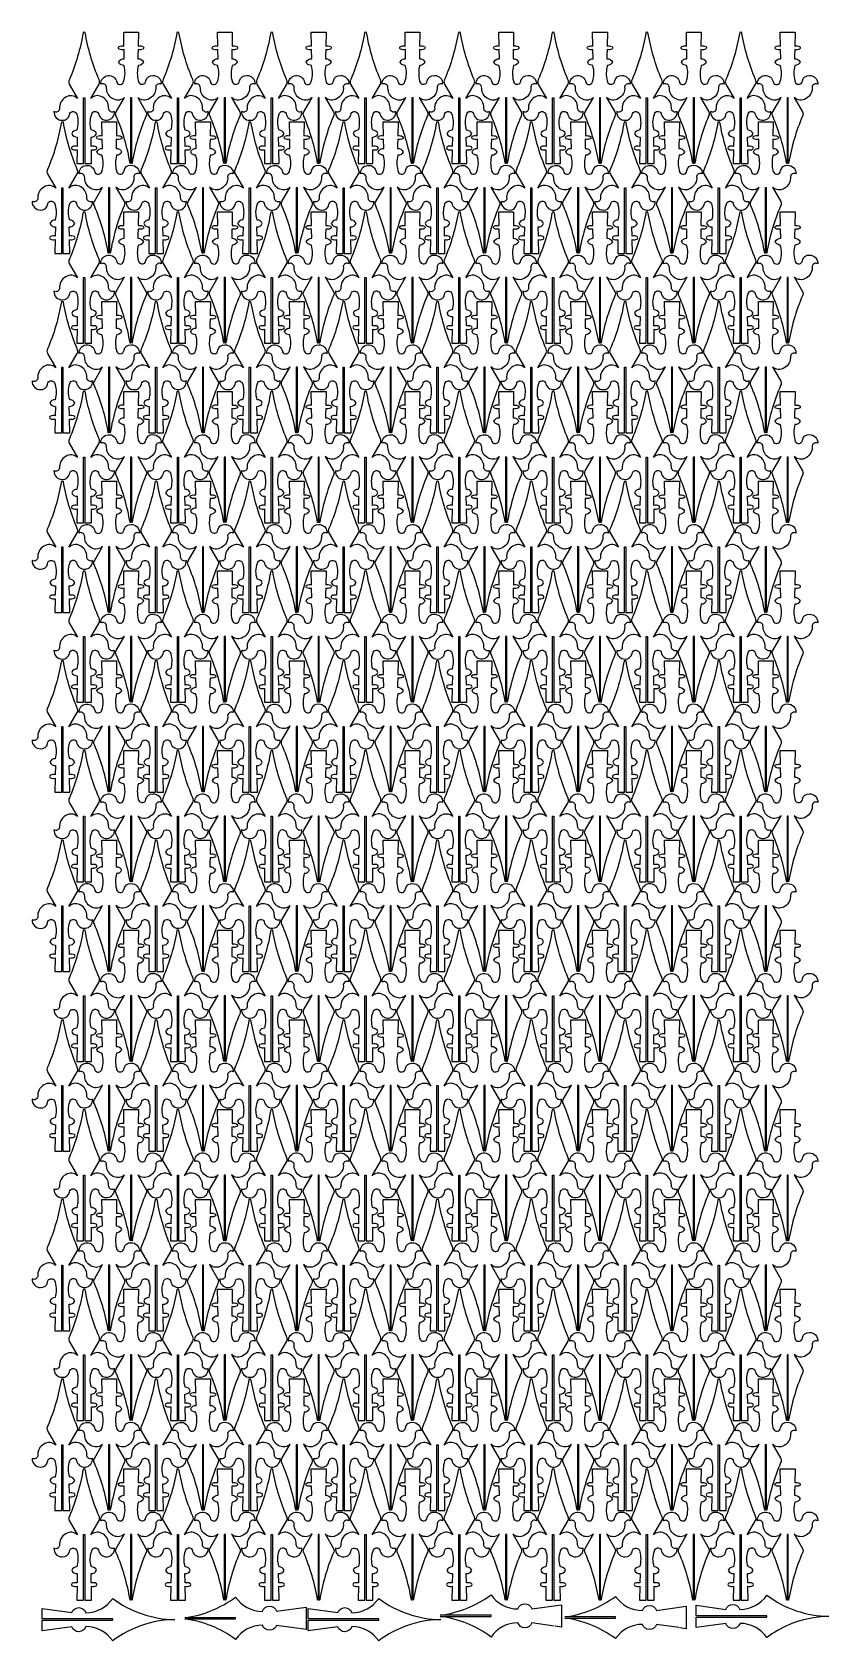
# Model space of a CAD drawing. Header units: millimetres. Extents: x 0 to 985, y 0 to 1989.
import ezdxf

# ---------------------------------------------------------------- set-up
doc = ezdxf.new("R2010")
doc.units = ezdxf.units.MM
doc.layers.get('0').update_dxf_attribs({"color": 70})

msp = doc.modelspace()

# ---------------------------------------------------------------- linework, layer by layer
for points in [[(65.1, 1907.5), (65.1, 1826.3), (73.5, 1826.3), (73.2, 1843.4, 0.180821), (79.1, 1844, 0.599927), (79.2, 1847, 0.179213), (73.1, 1847.6), (72.8, 1859.1, 0.340003), (79.6, 1863.3, 0.331722), (73.4, 1867.4, -0.166429), (73.6, 1887.4, -0.704438), (82, 1888.4, 0.969952), (101.7, 1890.5, -0.483016), (94.8, 1893.6, -0.02743), (94.5, 1897.4, 0.277564), (85.5, 1909.2, 0.318641), (72.5, 1906.9), (82.8, 1924.6, 0.248044), (82.7, 1930.1, -0.059291), (65.6, 1988.4, 0.319458), (63.1, 1988.4, -0.059291), (46, 1930.1, 0.248044), (45.9, 1924.6), (56.2, 1906.9, 0.35116), (41.6, 1908.3, 0.304334), (33.9, 1893.6, -0.502435), (27, 1890.5, 0.435338), (37.3, 1879.8, 0.382908), (46.1, 1886.5, -0.133888), (47.4, 1889.6, -0.600156), (55.5, 1886.2, -0.13246), (55.3, 1867.4, 0.331722), (49, 1863.3, 0.340003), (55.8, 1859.1), (55.6, 1847.6, 0.183169), (49.6, 1847.1, 0.599927), (49.5, 1844, 0.176895), (55.5, 1843.4), (55.2, 1826.3), (63.6, 1826.3), (63.6, 1907.5)], [(297.1, 1907.5), (297.1, 1826.3), (305.5, 1826.3), (305.2, 1843.4, 0.180821), (311.1, 1844, 0.599927), (311.2, 1847, 0.179213), (305.1, 1847.6), (304.8, 1859.1, 0.340003), (311.6, 1863.3, 0.331722), (305.4, 1867.4, -0.166429), (305.6, 1887.4, -0.704438), (314, 1888.4, 0.969952), (333.7, 1890.5, -0.483016), (326.8, 1893.6, -0.02743), (326.5, 1897.4, 0.277564), (317.5, 1909.2, 0.318641), (304.5, 1906.9), (314.8, 1924.6, 0.248044), (314.7, 1930.1, -0.059291), (297.6, 1988.4, 0.319458), (295.1, 1988.4, -0.059291), (278, 1930.1, 0.248044), (277.9, 1924.6), (288.2, 1906.9, 0.35116), (273.6, 1908.3, 0.304334), (265.9, 1893.6, -0.502435), (259, 1890.5, 0.435338), (269.3, 1879.8, 0.382908), (278.1, 1886.5, -0.133888), (279.4, 1889.6, -0.600156), (287.5, 1886.2, -0.13246), (287.3, 1867.4, 0.331722), (281, 1863.3, 0.340003), (287.8, 1859.1), (287.6, 1847.6, 0.183169), (281.6, 1847.1, 0.599927), (281.5, 1844, 0.176895), (287.5, 1843.4), (287.2, 1826.3), (295.6, 1826.3), (295.6, 1907.5)], [(413.1, 1907.5), (413.1, 1826.3), (421.5, 1826.3), (421.2, 1843.4, 0.180821), (427.1, 1844, 0.599927), (427.2, 1847, 0.179213), (421.1, 1847.6), (420.8, 1859.1, 0.340003), (427.6, 1863.3, 0.331722), (421.4, 1867.4, -0.166429), (421.6, 1887.4, -0.704438), (430, 1888.4, 0.969952), (449.7, 1890.5, -0.483016), (442.8, 1893.6, -0.02743), (442.5, 1897.4, 0.277564), (433.5, 1909.2, 0.318641), (420.5, 1906.9), (430.8, 1924.6, 0.248044), (430.7, 1930.1, -0.059291), (413.6, 1988.4, 0.319458), (411.1, 1988.4, -0.059291), (394, 1930.1, 0.248044), (393.9, 1924.6), (404.2, 1906.9, 0.35116), (389.6, 1908.3, 0.304334), (381.9, 1893.6, -0.502435), (375, 1890.5, 0.435338), (385.3, 1879.8, 0.382908), (394.1, 1886.5, -0.133888), (395.4, 1889.6, -0.600156), (403.5, 1886.2, -0.13246), (403.3, 1867.4, 0.331722), (397, 1863.3, 0.340003), (403.8, 1859.1), (403.6, 1847.6, 0.183169), (397.6, 1847.1, 0.599927), (397.5, 1844, 0.176895), (403.5, 1843.4), (403.2, 1826.3), (411.6, 1826.3), (411.6, 1907.5)], [(529.1, 1907.5), (529.1, 1826.3), (537.5, 1826.3), (537.2, 1843.4, 0.180821), (543.1, 1844, 0.599927), (543.2, 1847, 0.179213), (537.1, 1847.6), (536.8, 1859.1, 0.340003), (543.6, 1863.3, 0.331722), (537.4, 1867.4, -0.166429), (537.6, 1887.4, -0.704438), (546, 1888.4, 0.969952), (565.7, 1890.5, -0.483016), (558.8, 1893.6, -0.02743), (558.5, 1897.4, 0.277564), (549.5, 1909.2, 0.318641), (536.5, 1906.9), (546.8, 1924.6, 0.248044), (546.7, 1930.1, -0.059291), (529.6, 1988.4, 0.319458), (527.1, 1988.4, -0.059291), (510, 1930.1, 0.248044), (509.9, 1924.6), (520.2, 1906.9, 0.35116), (505.6, 1908.3, 0.304334), (497.9, 1893.6, -0.502435), (491, 1890.5, 0.435338), (501.3, 1879.8, 0.382908), (510.1, 1886.5, -0.133888), (511.4, 1889.6, -0.600156), (519.5, 1886.2, -0.13246), (519.3, 1867.4, 0.331722), (513, 1863.3, 0.340003), (519.8, 1859.1), (519.6, 1847.6, 0.183169), (513.6, 1847.1, 0.599927), (513.5, 1844, 0.176895), (519.5, 1843.4), (519.2, 1826.3), (527.6, 1826.3), (527.6, 1907.5)], [(645.1, 1907.5), (645.1, 1826.3), (653.5, 1826.3), (653.2, 1843.4, 0.180821), (659.1, 1844, 0.599927), (659.2, 1847, 0.179213), (653.1, 1847.6), (652.8, 1859.1, 0.340003), (659.6, 1863.3, 0.331722), (653.4, 1867.4, -0.166429), (653.6, 1887.4, -0.704438), (662, 1888.4, 0.969952), (681.7, 1890.5, -0.483016), (674.8, 1893.6, -0.02743), (674.5, 1897.4, 0.277564), (665.5, 1909.2, 0.318641), (652.5, 1906.9), (662.8, 1924.6, 0.248044), (662.7, 1930.1, -0.059291), (645.6, 1988.4, 0.319458), (643.1, 1988.4, -0.059291), (626, 1930.1, 0.248044), (625.9, 1924.6), (636.2, 1906.9, 0.35116), (621.6, 1908.3, 0.304334), (613.9, 1893.6, -0.502435), (607, 1890.5, 0.435338), (617.3, 1879.8, 0.382908), (626.1, 1886.5, -0.133888), (627.4, 1889.6, -0.600156), (635.5, 1886.2, -0.13246), (635.3, 1867.4, 0.331722), (629, 1863.3, 0.340003), (635.8, 1859.1), (635.6, 1847.6, 0.183169), (629.6, 1847.1, 0.599927), (629.5, 1844, 0.176895), (635.5, 1843.4), (635.2, 1826.3), (643.6, 1826.3), (643.6, 1907.5)], [(761.1, 1907.5), (761.1, 1826.3), (769.5, 1826.3), (769.2, 1843.4, 0.180821), (775.1, 1844, 0.599927), (775.2, 1847, 0.179213), (769.1, 1847.6), (768.8, 1859.1, 0.340003), (775.6, 1863.3, 0.331722), (769.4, 1867.4, -0.166429), (769.6, 1887.4, -0.704438), (778, 1888.4, 0.969952), (797.7, 1890.5, -0.483016), (790.8, 1893.6, -0.02743), (790.5, 1897.4, 0.277564), (781.5, 1909.2, 0.318641), (768.5, 1906.9), (778.8, 1924.6, 0.248044), (778.7, 1930.1, -0.059291), (761.6, 1988.4, 0.319458), (759.1, 1988.4, -0.059291), (742, 1930.1, 0.248044), (741.9, 1924.6), (752.2, 1906.9, 0.35116), (737.6, 1908.3, 0.304334), (729.9, 1893.6, -0.502435), (723, 1890.5, 0.435338), (733.3, 1879.8, 0.382908), (742.1, 1886.5, -0.133888), (743.4, 1889.6, -0.600156), (751.5, 1886.2, -0.13246), (751.3, 1867.4, 0.331722), (745, 1863.3, 0.340003), (751.8, 1859.1), (751.6, 1847.6, 0.183169), (745.6, 1847.1, 0.599927), (745.5, 1844, 0.176895), (751.5, 1843.4), (751.2, 1826.3), (759.6, 1826.3), (759.6, 1907.5)], [(877.1, 1907.5), (877.1, 1826.3), (885.5, 1826.3), (885.2, 1843.4, 0.180821), (891.1, 1844, 0.599927), (891.2, 1847, 0.179213), (885.1, 1847.6), (884.8, 1859.1, 0.340003), (891.6, 1863.3, 0.331722), (885.4, 1867.4, -0.166429), (885.6, 1887.4, -0.704438), (894, 1888.4, 0.969952), (913.7, 1890.5, -0.483016), (906.8, 1893.6, -0.02743), (906.5, 1897.4, 0.277564), (897.5, 1909.2, 0.318641), (884.5, 1906.9), (894.8, 1924.6, 0.248044), (894.7, 1930.1, -0.059291), (877.6, 1988.4, 0.319458), (875.1, 1988.4, -0.059291), (858, 1930.1, 0.248044), (857.9, 1924.6), (868.2, 1906.9, 0.35116), (853.6, 1908.3, 0.304334), (845.9, 1893.6, -0.502435), (839, 1890.5, 0.435338), (849.3, 1879.8, 0.382908), (858.1, 1886.5, -0.133888), (859.4, 1889.6, -0.600156), (867.5, 1886.2, -0.13246), (867.3, 1867.4, 0.331722), (861, 1863.3, 0.340003), (867.8, 1859.1), (867.6, 1847.6, 0.183169), (861.6, 1847.1, 0.599927), (861.5, 1844, 0.176895), (867.5, 1843.4), (867.2, 1826.3), (875.6, 1826.3), (875.6, 1907.5)], [(130.9, 1960.5), (130.9, 1955.9, -0.340003), (137.7, 1951.7, -0.331722), (131.4, 1947.6, 0.13246), (131.2, 1928.7, 0.600156), (139.3, 1925.4, 0.133888), (140.6, 1928.5, -0.382908), (149.4, 1935.2, -0.435338), (159.7, 1924.5, 0.502435), (152.8, 1921.3, -0.304334), (145.1, 1906.6, -0.35116), (130.5, 1908.1), (140.8, 1890.3, -0.248044), (140.7, 1884.9, 0.059291), (123.6, 1826.6, -0.355817), (123.1, 1826.4), (123.1, 1907.5), (121.6, 1907.5), (121.6, 1826.4, -0.358668), (121.1, 1826.6, 0.059291), (104, 1884.9, -0.248044), (103.9, 1890.3), (114.2, 1908.1, -0.318641), (101.2, 1905.8, -0.277564), (92.2, 1917.5, 0.02743), (91.9, 1921.3, 0.483016), (85, 1924.5, -0.969952), (104.7, 1926.6, 0.704438), (113.1, 1927.6, 0.166429), (113.3, 1947.6, -0.122481), (110.1, 1948.5, -0.259714), (107.1, 1951.7, -0.340003), (113.9, 1955.9), (113.6, 1967.3, -0.179213), (107.5, 1967.9, -0.599927), (107.6, 1971, -0.180821), (113.5, 1971.6), (113.2, 1988.7), (131.5, 1988.7), (131.2, 1971.6, -0.176895), (137.2, 1970.9, -0.599927), (137.1, 1967.9, -0.183169), (131.1, 1967.3)], [(181.1, 1907.5), (181.1, 1826.3), (189.5, 1826.3), (189.2, 1843.4, 0.180821), (195.1, 1844, 0.599927), (195.2, 1847, 0.179213), (189.1, 1847.6), (188.8, 1859.1, 0.340003), (195.6, 1863.3, 0.331722), (189.4, 1867.4, -0.166429), (189.6, 1887.4, -0.704438), (198, 1888.4, 0.969952), (217.7, 1890.5, -0.483016), (210.8, 1893.6, -0.02743), (210.5, 1897.4, 0.277564), (201.5, 1909.2, 0.318641), (188.5, 1906.9), (198.8, 1924.6, 0.248044), (198.7, 1930.1, -0.059291), (181.6, 1988.4, 0.319458), (179.1, 1988.4, -0.059291), (162, 1930.1, 0.248044), (161.9, 1924.6), (172.2, 1906.9, 0.35116), (157.6, 1908.3, 0.304334), (149.9, 1893.6, -0.502435), (143, 1890.5, 0.435338), (153.3, 1879.8, 0.382908), (162.1, 1886.5, -0.133888), (163.4, 1889.6, -0.600156), (171.5, 1886.2, -0.13246), (171.3, 1867.4, 0.331722), (165, 1863.3, 0.340003), (171.8, 1859.1), (171.6, 1847.6, 0.183169), (165.6, 1847.1, 0.599927), (165.5, 1844, 0.176895), (171.5, 1843.4), (171.2, 1826.3), (179.6, 1826.3), (179.6, 1907.5)], [(246.9, 1960.5), (246.9, 1955.9, -0.340003), (253.7, 1951.7, -0.331722), (247.4, 1947.6, 0.13246), (247.2, 1928.7, 0.600156), (255.3, 1925.4, 0.133888), (256.6, 1928.5, -0.382908), (265.4, 1935.2, -0.435338), (275.7, 1924.5, 0.502435), (268.8, 1921.3, -0.304334), (261.1, 1906.6, -0.35116), (246.5, 1908.1), (256.8, 1890.3, -0.248044), (256.7, 1884.9, 0.059291), (239.6, 1826.6, -0.355817), (239.1, 1826.4), (239.1, 1907.5), (237.6, 1907.5), (237.6, 1826.4, -0.358668), (237.1, 1826.6, 0.059291), (220, 1884.9, -0.248044), (219.9, 1890.3), (230.2, 1908.1, -0.318641), (217.2, 1905.8, -0.277564), (208.2, 1917.5, 0.02743), (207.9, 1921.3, 0.483016), (201, 1924.5, -0.969952), (220.7, 1926.6, 0.704438), (229.1, 1927.6, 0.166429), (229.3, 1947.6, -0.122481), (226.1, 1948.5, -0.259714), (223.1, 1951.7, -0.340003), (229.9, 1955.9), (229.6, 1967.3, -0.179213), (223.5, 1967.9, -0.599927), (223.6, 1971, -0.180821), (229.5, 1971.6), (229.2, 1988.7), (247.5, 1988.7), (247.2, 1971.6, -0.176895), (253.2, 1970.9, -0.599927), (253.1, 1967.9, -0.183169), (247.1, 1967.3)], [(362.9, 1960.5), (362.9, 1955.9, -0.340003), (369.7, 1951.7, -0.331722), (363.4, 1947.6, 0.13246), (363.2, 1928.7, 0.600156), (371.3, 1925.4, 0.133888), (372.6, 1928.5, -0.382908), (381.4, 1935.2, -0.435338), (391.7, 1924.5, 0.502435), (384.8, 1921.3, -0.304334), (377.1, 1906.6, -0.35116), (362.5, 1908.1), (372.8, 1890.3, -0.248044), (372.7, 1884.9, 0.059291), (355.6, 1826.6, -0.355817), (355.1, 1826.4), (355.1, 1907.5), (353.6, 1907.5), (353.6, 1826.4, -0.358668), (353.1, 1826.6, 0.059291), (336, 1884.9, -0.248044), (335.9, 1890.3), (346.2, 1908.1, -0.318641), (333.2, 1905.8, -0.277564), (324.2, 1917.5, 0.02743), (323.9, 1921.3, 0.483016), (317, 1924.5, -0.969952), (336.7, 1926.6, 0.704438), (345.1, 1927.6, 0.166429), (345.3, 1947.6, -0.122481), (342.1, 1948.5, -0.259714), (339.1, 1951.7, -0.340003), (345.9, 1955.9), (345.6, 1967.3, -0.179213), (339.5, 1967.9, -0.599927), (339.6, 1971, -0.180821), (345.5, 1971.6), (345.2, 1988.7), (363.5, 1988.7), (363.2, 1971.6, -0.176895), (369.2, 1970.9, -0.599927), (369.1, 1967.9, -0.183169), (363.1, 1967.3)], [(478.9, 1960.5), (478.9, 1955.9, -0.340003), (485.7, 1951.7, -0.331722), (479.4, 1947.6, 0.13246), (479.2, 1928.7, 0.600156), (487.3, 1925.4, 0.133888), (488.6, 1928.5, -0.382908), (497.4, 1935.2, -0.435338), (507.7, 1924.5, 0.502435), (500.8, 1921.3, -0.304334), (493.1, 1906.6, -0.35116), (478.5, 1908.1), (488.8, 1890.3, -0.248044), (488.7, 1884.9, 0.059291), (471.6, 1826.6, -0.355817), (471.1, 1826.4), (471.1, 1907.5), (469.6, 1907.5), (469.6, 1826.4, -0.358668), (469.1, 1826.6, 0.059291), (452, 1884.9, -0.248044), (451.9, 1890.3), (462.2, 1908.1, -0.318641), (449.2, 1905.8, -0.277564), (440.2, 1917.5, 0.02743), (439.9, 1921.3, 0.483016), (433, 1924.5, -0.969952), (452.7, 1926.6, 0.704438), (461.1, 1927.6, 0.166429), (461.3, 1947.6, -0.122481), (458.1, 1948.5, -0.259714), (455.1, 1951.7, -0.340003), (461.9, 1955.9), (461.6, 1967.3, -0.179213), (455.5, 1967.9, -0.599927), (455.6, 1971, -0.180821), (461.5, 1971.6), (461.2, 1988.7), (479.5, 1988.7), (479.2, 1971.6, -0.176895), (485.2, 1970.9, -0.599927), (485.1, 1967.9, -0.183169), (479.1, 1967.3)], [(594.9, 1960.5), (594.9, 1955.9, -0.340003), (601.7, 1951.7, -0.331722), (595.4, 1947.6, 0.13246), (595.2, 1928.7, 0.600156), (603.3, 1925.4, 0.133888), (604.6, 1928.5, -0.382908), (613.4, 1935.2, -0.435338), (623.7, 1924.5, 0.502435), (616.8, 1921.3, -0.304334), (609.1, 1906.6, -0.35116), (594.5, 1908.1), (604.8, 1890.3, -0.248044), (604.7, 1884.9, 0.059291), (587.6, 1826.6, -0.355817), (587.1, 1826.4), (587.1, 1907.5), (585.6, 1907.5), (585.6, 1826.4, -0.358668), (585.1, 1826.6, 0.059291), (568, 1884.9, -0.248044), (567.9, 1890.3), (578.2, 1908.1, -0.318641), (565.2, 1905.8, -0.277564), (556.2, 1917.5, 0.02743), (555.9, 1921.3, 0.483016), (549, 1924.5, -0.969952), (568.7, 1926.6, 0.704438), (577.1, 1927.6, 0.166429), (577.3, 1947.6, -0.122481), (574.1, 1948.5, -0.259714), (571.1, 1951.7, -0.340003), (577.9, 1955.9), (577.6, 1967.3, -0.179213), (571.5, 1967.9, -0.599927), (571.6, 1971, -0.180821), (577.5, 1971.6), (577.2, 1988.7), (595.5, 1988.7), (595.2, 1971.6, -0.176895), (601.2, 1970.9, -0.599927), (601.1, 1967.9, -0.183169), (595.1, 1967.3)], [(710.9, 1960.5), (710.9, 1955.9, -0.340003), (717.7, 1951.7, -0.331722), (711.4, 1947.6, 0.13246), (711.2, 1928.7, 0.600156), (719.3, 1925.4, 0.133888), (720.6, 1928.5, -0.382908), (729.4, 1935.2, -0.435338), (739.7, 1924.5, 0.502435), (732.8, 1921.3, -0.304334), (725.1, 1906.6, -0.35116), (710.5, 1908.1), (720.8, 1890.3, -0.248044), (720.7, 1884.9, 0.059291), (703.6, 1826.6, -0.355817), (703.1, 1826.4), (703.1, 1907.5), (701.6, 1907.5), (701.6, 1826.4, -0.358668), (701.1, 1826.6, 0.059291), (684, 1884.9, -0.248044), (683.9, 1890.3), (694.2, 1908.1, -0.318641), (681.2, 1905.8, -0.277564), (672.2, 1917.5, 0.02743), (671.9, 1921.3, 0.483016), (665, 1924.5, -0.969952), (684.7, 1926.6, 0.704438), (693.1, 1927.6, 0.166429), (693.3, 1947.6, -0.122481), (690.1, 1948.5, -0.259714), (687.1, 1951.7, -0.340003), (693.9, 1955.9), (693.6, 1967.3, -0.179213), (687.5, 1967.9, -0.599927), (687.6, 1971, -0.180821), (693.5, 1971.6), (693.2, 1988.7), (711.5, 1988.7), (711.2, 1971.6, -0.176895), (717.2, 1970.9, -0.599927), (717.1, 1967.9, -0.183169), (711.1, 1967.3)], [(826.9, 1960.5), (826.9, 1955.9, -0.340003), (833.7, 1951.7, -0.331722), (827.4, 1947.6, 0.13246), (827.2, 1928.7, 0.600156), (835.3, 1925.4, 0.133888), (836.6, 1928.5, -0.382908), (845.4, 1935.2, -0.435338), (855.7, 1924.5, 0.502435), (848.8, 1921.3, -0.304334), (841.1, 1906.6, -0.35116), (826.5, 1908.1), (836.8, 1890.3, -0.248044), (836.7, 1884.9, 0.059291), (819.6, 1826.6, -0.355817), (819.1, 1826.4), (819.1, 1907.5), (817.6, 1907.5), (817.6, 1826.4, -0.358668), (817.1, 1826.6, 0.059291), (800, 1884.9, -0.248044), (799.9, 1890.3), (810.2, 1908.1, -0.318641), (797.2, 1905.8, -0.277564), (788.2, 1917.5, 0.02743), (787.9, 1921.3, 0.483016), (781, 1924.5, -0.969952), (800.7, 1926.6, 0.704438), (809.1, 1927.6, 0.166429), (809.3, 1947.6, -0.122481), (806.1, 1948.5, -0.259714), (803.1, 1951.7, -0.340003), (809.9, 1955.9), (809.6, 1967.3, -0.179213), (803.5, 1967.9, -0.599927), (803.6, 1971, -0.180821), (809.5, 1971.6), (809.2, 1988.7), (827.5, 1988.7), (827.2, 1971.6, -0.176895), (833.2, 1970.9, -0.599927), (833.1, 1967.9, -0.183169), (827.1, 1967.3)], [(942.9, 1960.5), (942.9, 1955.9, -0.340003), (949.7, 1951.7, -0.331722), (943.4, 1947.6, 0.13246), (943.2, 1928.7, 0.600156), (951.3, 1925.4, 0.133888), (952.6, 1928.5, -0.382908), (961.4, 1935.2, -0.435338), (971.7, 1924.5, 0.502435), (964.8, 1921.3, -0.304334), (957.1, 1906.6, -0.35116), (942.5, 1908.1), (952.8, 1890.3, -0.248044), (952.7, 1884.9, 0.059291), (935.6, 1826.6, -0.355817), (935.1, 1826.4), (935.1, 1907.5), (933.6, 1907.5), (933.6, 1826.4, -0.358668), (933.1, 1826.6, 0.059291), (916, 1884.9, -0.248044), (915.9, 1890.3), (926.2, 1908.1, -0.318641), (913.2, 1905.8, -0.277564), (904.2, 1917.5, 0.02743), (903.9, 1921.3, 0.483016), (897, 1924.5, -0.969952), (916.7, 1926.6, 0.704438), (925.1, 1927.6, 0.166429), (925.3, 1947.6, -0.122481), (922.1, 1948.5, -0.259714), (919.1, 1951.7, -0.340003), (925.9, 1955.9), (925.6, 1967.3, -0.179213), (919.5, 1967.9, -0.599927), (919.6, 1971, -0.180821), (925.5, 1971.6), (925.2, 1988.7), (943.5, 1988.7), (943.2, 1971.6, -0.176895), (949.2, 1970.9, -0.599927), (949.1, 1967.9, -0.183169), (943.1, 1967.3)], [(38.1, 1796.5), (38.1, 1715.3), (46.5, 1715.3), (46.2, 1732.4, 0.180821), (52.1, 1733, 0.599927), (52.2, 1736, 0.179213), (46.1, 1736.6), (45.8, 1748.1, 0.340003), (52.6, 1752.3, 0.331722), (46.4, 1756.4, -0.166429), (46.6, 1776.4, -0.704438), (55, 1777.4, 0.969952), (74.7, 1779.5, -0.483016), (67.8, 1782.6, -0.02743), (67.5, 1786.4, 0.277564), (58.5, 1798.2, 0.318641), (45.5, 1795.9), (55.8, 1813.6, 0.248044), (55.7, 1819.1, -0.059291), (38.6, 1877.4, 0.319458), (36.1, 1877.4, -0.059291), (19, 1819.1, 0.248044), (18.9, 1813.6), (29.2, 1795.9, 0.35116), (14.6, 1797.3, 0.304334), (6.9, 1782.6, -0.502435), (0, 1779.5, 0.435338), (10.3, 1768.8, 0.382908), (19.1, 1775.5, -0.133888), (20.4, 1778.6, -0.600156), (28.5, 1775.2, -0.13246), (28.3, 1756.4, 0.331722), (22, 1752.3, 0.340003), (28.8, 1748.1), (28.6, 1736.6, 0.183169), (22.6, 1736.1, 0.599927), (22.5, 1733, 0.176895), (28.5, 1732.4), (28.2, 1715.3), (36.6, 1715.3), (36.6, 1796.5)], [(103.9, 1849.5), (103.9, 1844.9, -0.340003), (110.7, 1840.7, -0.331722), (104.4, 1836.6, 0.13246), (104.2, 1817.7, 0.600156), (112.3, 1814.4, 0.133888), (113.6, 1817.5, -0.382908), (122.4, 1824.2, -0.435338), (132.7, 1813.5, 0.502435), (125.8, 1810.3, -0.304334), (118.1, 1795.6, -0.35116), (103.5, 1797.1), (113.8, 1779.3, -0.248044), (113.7, 1773.9, 0.059291), (96.6, 1715.6, -0.355817), (96.1, 1715.4), (96.1, 1796.5), (94.6, 1796.5), (94.6, 1715.4, -0.358668), (94.1, 1715.6, 0.059291), (77, 1773.9, -0.248044), (76.9, 1779.3), (87.2, 1797.1, -0.318641), (74.2, 1794.8, -0.277564), (65.2, 1806.5, 0.02743), (64.9, 1810.3, 0.483016), (58, 1813.5, -0.969952), (77.7, 1815.6, 0.704438), (86.1, 1816.6, 0.166429), (86.3, 1836.6, -0.122481), (83.1, 1837.5, -0.259714), (80.1, 1840.7, -0.340003), (86.9, 1844.9), (86.6, 1856.3, -0.179213), (80.5, 1856.9, -0.599927), (80.6, 1860, -0.180821), (86.5, 1860.6), (86.2, 1877.7), (104.5, 1877.7), (104.2, 1860.6, -0.176895), (110.2, 1859.9, -0.599927), (110.1, 1856.9, -0.183169), (104.1, 1856.3)], [(154.1, 1796.5), (154.1, 1715.3), (162.5, 1715.3), (162.2, 1732.4, 0.180821), (168.1, 1733, 0.599927), (168.2, 1736, 0.179213), (162.1, 1736.6), (161.8, 1748.1, 0.340003), (168.6, 1752.3, 0.331722), (162.4, 1756.4, -0.166429), (162.6, 1776.4, -0.704438), (171, 1777.4, 0.969952), (190.7, 1779.5, -0.483016), (183.8, 1782.6, -0.02743), (183.5, 1786.4, 0.277564), (174.5, 1798.2, 0.318641), (161.5, 1795.9), (171.8, 1813.6, 0.248044), (171.7, 1819.1, -0.059291), (154.6, 1877.4, 0.319458), (152.1, 1877.4, -0.059291), (135, 1819.1, 0.248044), (134.9, 1813.6), (145.2, 1795.9, 0.35116), (130.6, 1797.3, 0.304334), (122.9, 1782.6, -0.502435), (116, 1779.5, 0.435338), (126.3, 1768.8, 0.382908), (135.1, 1775.5, -0.133888), (136.4, 1778.6, -0.600156), (144.5, 1775.2, -0.13246), (144.3, 1756.4, 0.331722), (138, 1752.3, 0.340003), (144.8, 1748.1), (144.6, 1736.6, 0.183169), (138.6, 1736.1, 0.599927), (138.5, 1733, 0.176895), (144.5, 1732.4), (144.2, 1715.3), (152.6, 1715.3), (152.6, 1796.5)], [(219.9, 1849.5), (219.9, 1844.9, -0.340003), (226.7, 1840.7, -0.331722), (220.4, 1836.6, 0.13246), (220.2, 1817.7, 0.600156), (228.3, 1814.4, 0.133888), (229.6, 1817.5, -0.382908), (238.4, 1824.2, -0.435338), (248.7, 1813.5, 0.502435), (241.8, 1810.3, -0.304334), (234.1, 1795.6, -0.35116), (219.5, 1797.1), (229.8, 1779.3, -0.248044), (229.7, 1773.9, 0.059291), (212.6, 1715.6, -0.355817), (212.1, 1715.4), (212.1, 1796.5), (210.6, 1796.5), (210.6, 1715.4, -0.358668), (210.1, 1715.6, 0.059291), (193, 1773.9, -0.248044), (192.9, 1779.3), (203.2, 1797.1, -0.318641), (190.2, 1794.8, -0.277564), (181.2, 1806.5, 0.02743), (180.9, 1810.3, 0.483016), (174, 1813.5, -0.969952), (193.7, 1815.6, 0.704438), (202.1, 1816.6, 0.166429), (202.3, 1836.6, -0.122481), (199.1, 1837.5, -0.259714), (196.1, 1840.7, -0.340003), (202.9, 1844.9), (202.6, 1856.3, -0.179213), (196.5, 1856.9, -0.599927), (196.6, 1860, -0.180821), (202.5, 1860.6), (202.2, 1877.7), (220.5, 1877.7), (220.2, 1860.6, -0.176895), (226.2, 1859.9, -0.599927), (226.1, 1856.9, -0.183169), (220.1, 1856.3)], [(270.1, 1796.5), (270.1, 1715.3), (278.5, 1715.3), (278.2, 1732.4, 0.180821), (284.1, 1733, 0.599927), (284.2, 1736, 0.179213), (278.1, 1736.6), (277.8, 1748.1, 0.340003), (284.6, 1752.3, 0.331722), (278.4, 1756.4, -0.166429), (278.6, 1776.4, -0.704438), (287, 1777.4, 0.969952), (306.7, 1779.5, -0.483016), (299.8, 1782.6, -0.02743), (299.5, 1786.4, 0.277564), (290.5, 1798.2, 0.318641), (277.5, 1795.9), (287.8, 1813.6, 0.248044), (287.7, 1819.1, -0.059291), (270.6, 1877.4, 0.319458), (268.1, 1877.4, -0.059291), (251, 1819.1, 0.248044), (250.9, 1813.6), (261.2, 1795.9, 0.35116), (246.6, 1797.3, 0.304334), (238.9, 1782.6, -0.502435), (232, 1779.5, 0.435338), (242.3, 1768.8, 0.382908), (251.1, 1775.5, -0.133888), (252.4, 1778.6, -0.600156), (260.5, 1775.2, -0.13246), (260.3, 1756.4, 0.331722), (254, 1752.3, 0.340003), (260.8, 1748.1), (260.6, 1736.6, 0.183169), (254.6, 1736.1, 0.599927), (254.5, 1733, 0.176895), (260.5, 1732.4), (260.2, 1715.3), (268.6, 1715.3), (268.6, 1796.5)], [(335.9, 1849.5), (335.9, 1844.9, -0.340003), (342.7, 1840.7, -0.331722), (336.4, 1836.6, 0.13246), (336.2, 1817.7, 0.600156), (344.3, 1814.4, 0.133888), (345.6, 1817.5, -0.382908), (354.4, 1824.2, -0.435338), (364.7, 1813.5, 0.502435), (357.8, 1810.3, -0.304334), (350.1, 1795.6, -0.35116), (335.5, 1797.1), (345.8, 1779.3, -0.248044), (345.7, 1773.9, 0.059291), (328.6, 1715.6, -0.355817), (328.1, 1715.4), (328.1, 1796.5), (326.6, 1796.5), (326.6, 1715.4, -0.358668), (326.1, 1715.6, 0.059291), (309, 1773.9, -0.248044), (308.9, 1779.3), (319.2, 1797.1, -0.318641), (306.2, 1794.8, -0.277564), (297.2, 1806.5, 0.02743), (296.9, 1810.3, 0.483016), (290, 1813.5, -0.969952), (309.7, 1815.6, 0.704438), (318.1, 1816.6, 0.166429), (318.3, 1836.6, -0.122481), (315.1, 1837.5, -0.259714), (312.1, 1840.7, -0.340003), (318.9, 1844.9), (318.6, 1856.3, -0.179213), (312.5, 1856.9, -0.599927), (312.6, 1860, -0.180821), (318.5, 1860.6), (318.2, 1877.7), (336.5, 1877.7), (336.2, 1860.6, -0.176895), (342.2, 1859.9, -0.599927), (342.1, 1856.9, -0.183169), (336.1, 1856.3)], [(386.1, 1796.5), (386.1, 1715.3), (394.5, 1715.3), (394.2, 1732.4, 0.180821), (400.1, 1733, 0.599927), (400.2, 1736, 0.179213), (394.1, 1736.6), (393.8, 1748.1, 0.340003), (400.6, 1752.3, 0.331722), (394.4, 1756.4, -0.166429), (394.6, 1776.4, -0.704438), (403, 1777.4, 0.969952), (422.7, 1779.5, -0.483016), (415.8, 1782.6, -0.02743), (415.5, 1786.4, 0.277564), (406.5, 1798.2, 0.318641), (393.5, 1795.9), (403.8, 1813.6, 0.248044), (403.7, 1819.1, -0.059291), (386.6, 1877.4, 0.319458), (384.1, 1877.4, -0.059291), (367, 1819.1, 0.248044), (366.9, 1813.6), (377.2, 1795.9, 0.35116), (362.6, 1797.3, 0.304334), (354.9, 1782.6, -0.502435), (348, 1779.5, 0.435338), (358.3, 1768.8, 0.382908), (367.1, 1775.5, -0.133888), (368.4, 1778.6, -0.600156), (376.5, 1775.2, -0.13246), (376.3, 1756.4, 0.331722), (370, 1752.3, 0.340003), (376.8, 1748.1), (376.6, 1736.6, 0.183169), (370.6, 1736.1, 0.599927), (370.5, 1733, 0.176895), (376.5, 1732.4), (376.2, 1715.3), (384.6, 1715.3), (384.6, 1796.5)], [(451.9, 1849.5), (451.9, 1844.9, -0.340003), (458.7, 1840.7, -0.331722), (452.4, 1836.6, 0.13246), (452.2, 1817.7, 0.600156), (460.3, 1814.4, 0.133888), (461.6, 1817.5, -0.382908), (470.4, 1824.2, -0.435338), (480.7, 1813.5, 0.502435), (473.8, 1810.3, -0.304334), (466.1, 1795.6, -0.35116), (451.5, 1797.1), (461.8, 1779.3, -0.248044), (461.7, 1773.9, 0.059291), (444.6, 1715.6, -0.355817), (444.1, 1715.4), (444.1, 1796.5), (442.6, 1796.5), (442.6, 1715.4, -0.358668), (442.1, 1715.6, 0.059291), (425, 1773.9, -0.248044), (424.9, 1779.3), (435.2, 1797.1, -0.318641), (422.2, 1794.8, -0.277564), (413.2, 1806.5, 0.02743), (412.9, 1810.3, 0.483016), (406, 1813.5, -0.969952), (425.7, 1815.6, 0.704438), (434.1, 1816.6, 0.166429), (434.3, 1836.6, -0.122481), (431.1, 1837.5, -0.259714), (428.1, 1840.7, -0.340003), (434.9, 1844.9), (434.6, 1856.3, -0.179213), (428.5, 1856.9, -0.599927), (428.6, 1860, -0.180821), (434.5, 1860.6), (434.2, 1877.7), (452.5, 1877.7), (452.2, 1860.6, -0.176895), (458.2, 1859.9, -0.599927), (458.1, 1856.9, -0.183169), (452.1, 1856.3)], [(502.1, 1796.5), (502.1, 1715.3), (510.5, 1715.3), (510.2, 1732.4, 0.180821), (516.1, 1733, 0.599927), (516.2, 1736, 0.179213), (510.1, 1736.6), (509.8, 1748.1, 0.340003), (516.6, 1752.3, 0.331722), (510.4, 1756.4, -0.166429), (510.6, 1776.4, -0.704438), (519, 1777.4, 0.969952), (538.7, 1779.5, -0.483016), (531.8, 1782.6, -0.02743), (531.5, 1786.4, 0.277564), (522.5, 1798.2, 0.318641), (509.5, 1795.9), (519.8, 1813.6, 0.248044), (519.7, 1819.1, -0.059291), (502.6, 1877.4, 0.319458), (500.1, 1877.4, -0.059291), (483, 1819.1, 0.248044), (482.9, 1813.6), (493.2, 1795.9, 0.35116), (478.6, 1797.3, 0.304334), (470.9, 1782.6, -0.502435), (464, 1779.5, 0.435338), (474.3, 1768.8, 0.382908), (483.1, 1775.5, -0.133888), (484.4, 1778.6, -0.600156), (492.5, 1775.2, -0.13246), (492.3, 1756.4, 0.331722), (486, 1752.3, 0.340003), (492.8, 1748.1), (492.6, 1736.6, 0.183169), (486.6, 1736.1, 0.599927), (486.5, 1733, 0.176895), (492.5, 1732.4), (492.2, 1715.3), (500.6, 1715.3), (500.6, 1796.5)], [(567.9, 1849.5), (567.9, 1844.9, -0.340003), (574.7, 1840.7, -0.331722), (568.4, 1836.6, 0.13246), (568.2, 1817.7, 0.600156), (576.3, 1814.4, 0.133888), (577.6, 1817.5, -0.382908), (586.4, 1824.2, -0.435338), (596.7, 1813.5, 0.502435), (589.8, 1810.3, -0.304334), (582.1, 1795.6, -0.35116), (567.5, 1797.1), (577.8, 1779.3, -0.248044), (577.7, 1773.9, 0.059291), (560.6, 1715.6, -0.355817), (560.1, 1715.4), (560.1, 1796.5), (558.6, 1796.5), (558.6, 1715.4, -0.358668), (558.1, 1715.6, 0.059291), (541, 1773.9, -0.248044), (540.9, 1779.3), (551.2, 1797.1, -0.318641), (538.2, 1794.8, -0.277564), (529.2, 1806.5, 0.02743), (528.9, 1810.3, 0.483016), (522, 1813.5, -0.969952), (541.7, 1815.6, 0.704438), (550.1, 1816.6, 0.166429), (550.3, 1836.6, -0.122481), (547.1, 1837.5, -0.259714), (544.1, 1840.7, -0.340003), (550.9, 1844.9), (550.6, 1856.3, -0.179213), (544.5, 1856.9, -0.599927), (544.6, 1860, -0.180821), (550.5, 1860.6), (550.2, 1877.7), (568.5, 1877.7), (568.2, 1860.6, -0.176895), (574.2, 1859.9, -0.599927), (574.1, 1856.9, -0.183169), (568.1, 1856.3)], [(618.1, 1796.5), (618.1, 1715.3), (626.5, 1715.3), (626.2, 1732.4, 0.180821), (632.1, 1733, 0.599927), (632.2, 1736, 0.179213), (626.1, 1736.6), (625.8, 1748.1, 0.340003), (632.6, 1752.3, 0.331722), (626.4, 1756.4, -0.166429), (626.6, 1776.4, -0.704438), (635, 1777.4, 0.969952), (654.7, 1779.5, -0.483016), (647.8, 1782.6, -0.02743), (647.5, 1786.4, 0.277564), (638.5, 1798.2, 0.318641), (625.5, 1795.9), (635.8, 1813.6, 0.248044), (635.7, 1819.1, -0.059291), (618.6, 1877.4, 0.319458), (616.1, 1877.4, -0.059291), (599, 1819.1, 0.248044), (598.9, 1813.6), (609.2, 1795.9, 0.35116), (594.6, 1797.3, 0.304334), (586.9, 1782.6, -0.502435), (580, 1779.5, 0.435338), (590.3, 1768.8, 0.382908), (599.1, 1775.5, -0.133888), (600.4, 1778.6, -0.600156), (608.5, 1775.2, -0.13246), (608.3, 1756.4, 0.331722), (602, 1752.3, 0.340003), (608.8, 1748.1), (608.6, 1736.6, 0.183169), (602.6, 1736.1, 0.599927), (602.5, 1733, 0.176895), (608.5, 1732.4), (608.2, 1715.3), (616.6, 1715.3), (616.6, 1796.5)], [(683.9, 1849.5), (683.9, 1844.9, -0.340003), (690.7, 1840.7, -0.331722), (684.4, 1836.6, 0.13246), (684.2, 1817.7, 0.600156), (692.3, 1814.4, 0.133888), (693.6, 1817.5, -0.382908), (702.4, 1824.2, -0.435338), (712.7, 1813.5, 0.502435), (705.8, 1810.3, -0.304334), (698.1, 1795.6, -0.35116), (683.5, 1797.1), (693.8, 1779.3, -0.248044), (693.7, 1773.9, 0.059291), (676.6, 1715.6, -0.355817), (676.1, 1715.4), (676.1, 1796.5), (674.6, 1796.5), (674.6, 1715.4, -0.358668), (674.1, 1715.6, 0.059291), (657, 1773.9, -0.248044), (656.9, 1779.3), (667.2, 1797.1, -0.318641), (654.2, 1794.8, -0.277564), (645.2, 1806.5, 0.02743), (644.9, 1810.3, 0.483016), (638, 1813.5, -0.969952), (657.7, 1815.6, 0.704438), (666.1, 1816.6, 0.166429), (666.3, 1836.6, -0.122481), (663.1, 1837.5, -0.259714), (660.1, 1840.7, -0.340003), (666.9, 1844.9), (666.6, 1856.3, -0.179213), (660.5, 1856.9, -0.599927), (660.6, 1860, -0.180821), (666.5, 1860.6), (666.2, 1877.7), (684.5, 1877.7), (684.2, 1860.6, -0.176895), (690.2, 1859.9, -0.599927), (690.1, 1856.9, -0.183169), (684.1, 1856.3)], [(734.1, 1796.5), (734.1, 1715.3), (742.5, 1715.3), (742.2, 1732.4, 0.180821), (748.1, 1733, 0.599927), (748.2, 1736, 0.179213), (742.1, 1736.6), (741.8, 1748.1, 0.340003), (748.6, 1752.3, 0.331722), (742.4, 1756.4, -0.166429), (742.6, 1776.4, -0.704438), (751, 1777.4, 0.969952), (770.7, 1779.5, -0.483016), (763.8, 1782.6, -0.02743), (763.5, 1786.4, 0.277564), (754.5, 1798.2, 0.318641), (741.5, 1795.9), (751.8, 1813.6, 0.248044), (751.7, 1819.1, -0.059291), (734.6, 1877.4, 0.319458), (732.1, 1877.4, -0.059291), (715, 1819.1, 0.248044), (714.9, 1813.6), (725.2, 1795.9, 0.35116), (710.6, 1797.3, 0.304334), (702.9, 1782.6, -0.502435), (696, 1779.5, 0.435338), (706.3, 1768.8, 0.382908), (715.1, 1775.5, -0.133888), (716.4, 1778.6, -0.600156), (724.5, 1775.2, -0.13246), (724.3, 1756.4, 0.331722), (718, 1752.3, 0.340003), (724.8, 1748.1), (724.6, 1736.6, 0.183169), (718.6, 1736.1, 0.599927), (718.5, 1733, 0.176895), (724.5, 1732.4), (724.2, 1715.3), (732.6, 1715.3), (732.6, 1796.5)], [(799.9, 1849.5), (799.9, 1844.9, -0.340003), (806.7, 1840.7, -0.331722), (800.4, 1836.6, 0.13246), (800.2, 1817.7, 0.600156), (808.3, 1814.4, 0.133888), (809.6, 1817.5, -0.382908), (818.4, 1824.2, -0.435338), (828.7, 1813.5, 0.502435), (821.8, 1810.3, -0.304334), (814.1, 1795.6, -0.35116), (799.5, 1797.1), (809.8, 1779.3, -0.248044), (809.7, 1773.9, 0.059291), (792.6, 1715.6, -0.355817), (792.1, 1715.4), (792.1, 1796.5), (790.6, 1796.5), (790.6, 1715.4, -0.358668), (790.1, 1715.6, 0.059291), (773, 1773.9, -0.248044), (772.9, 1779.3), (783.2, 1797.1, -0.318641), (770.2, 1794.8, -0.277564), (761.2, 1806.5, 0.02743), (760.9, 1810.3, 0.483016), (754, 1813.5, -0.969952), (773.7, 1815.6, 0.704438), (782.1, 1816.6, 0.166429), (782.3, 1836.6, -0.122481), (779.1, 1837.5, -0.259714), (776.1, 1840.7, -0.340003), (782.9, 1844.9), (782.6, 1856.3, -0.179213), (776.5, 1856.9, -0.599927), (776.6, 1860, -0.180821), (782.5, 1860.6), (782.2, 1877.7), (800.5, 1877.7), (800.2, 1860.6, -0.176895), (806.2, 1859.9, -0.599927), (806.1, 1856.9, -0.183169), (800.1, 1856.3)], [(850.1, 1796.5), (850.1, 1715.3), (858.5, 1715.3), (858.2, 1732.4, 0.180821), (864.1, 1733, 0.599927), (864.2, 1736, 0.179213), (858.1, 1736.6), (857.8, 1748.1, 0.340003), (864.6, 1752.3, 0.331722), (858.4, 1756.4, -0.166429), (858.6, 1776.4, -0.704438), (867, 1777.4, 0.969952), (886.7, 1779.5, -0.483016), (879.8, 1782.6, -0.02743), (879.5, 1786.4, 0.277564), (870.5, 1798.2, 0.318641), (857.5, 1795.9), (867.8, 1813.6, 0.248044), (867.7, 1819.1, -0.059291), (850.6, 1877.4, 0.319458), (848.1, 1877.4, -0.059291), (831, 1819.1, 0.248044), (830.9, 1813.6), (841.2, 1795.9, 0.35116), (826.6, 1797.3, 0.304334), (818.9, 1782.6, -0.502435), (812, 1779.5, 0.435338), (822.3, 1768.8, 0.382908), (831.1, 1775.5, -0.133888), (832.4, 1778.6, -0.600156), (840.5, 1775.2, -0.13246), (840.3, 1756.4, 0.331722), (834, 1752.3, 0.340003), (840.8, 1748.1), (840.6, 1736.6, 0.183169), (834.6, 1736.1, 0.599927), (834.5, 1733, 0.176895), (840.5, 1732.4), (840.2, 1715.3), (848.6, 1715.3), (848.6, 1796.5)], [(915.9, 1849.5), (915.9, 1844.9, -0.340003), (922.7, 1840.7, -0.331722), (916.4, 1836.6, 0.13246), (916.2, 1817.7, 0.600156), (924.3, 1814.4, 0.133888), (925.6, 1817.5, -0.382908), (934.4, 1824.2, -0.435338), (944.7, 1813.5, 0.502435), (937.8, 1810.3, -0.304334), (930.1, 1795.6, -0.35116), (915.5, 1797.1), (925.8, 1779.3, -0.248044), (925.7, 1773.9, 0.059291), (908.6, 1715.6, -0.355817), (908.1, 1715.4), (908.1, 1796.5), (906.6, 1796.5), (906.6, 1715.4, -0.358668), (906.1, 1715.6, 0.059291), (889, 1773.9, -0.248044), (888.9, 1779.3), (899.2, 1797.1, -0.318641), (886.2, 1794.8, -0.277564), (877.2, 1806.5, 0.02743), (876.9, 1810.3, 0.483016), (870, 1813.5, -0.969952), (889.7, 1815.6, 0.704438), (898.1, 1816.6, 0.166429), (898.3, 1836.6, -0.122481), (895.1, 1837.5, -0.259714), (892.1, 1840.7, -0.340003), (898.9, 1844.9), (898.6, 1856.3, -0.179213), (892.5, 1856.9, -0.599927), (892.6, 1860, -0.180821), (898.5, 1860.6), (898.2, 1877.7), (916.5, 1877.7), (916.2, 1860.6, -0.176895), (922.2, 1859.9, -0.599927), (922.1, 1856.9, -0.183169), (916.1, 1856.3)], [(65.1, 1685.5), (65.1, 1604.3), (73.5, 1604.3), (73.2, 1621.4, 0.180821), (79.1, 1622, 0.599927), (79.2, 1625, 0.179213), (73.1, 1625.6), (72.8, 1637.1, 0.340003), (79.6, 1641.3, 0.331722), (73.4, 1645.4, -0.166429), (73.6, 1665.4, -0.704438), (82, 1666.4, 0.969952), (101.7, 1668.5, -0.483016), (94.8, 1671.6, -0.02743), (94.5, 1675.4, 0.277564), (85.5, 1687.2, 0.318641), (72.5, 1684.9), (82.8, 1702.6, 0.248044), (82.7, 1708.1, -0.059291), (65.6, 1766.4, 0.319458), (63.1, 1766.4, -0.059291), (46, 1708.1, 0.248044), (45.9, 1702.6), (56.2, 1684.9, 0.35116), (41.6, 1686.3, 0.304334), (33.9, 1671.6, -0.502435), (27, 1668.5, 0.435338), (37.3, 1657.8, 0.382908), (46.1, 1664.5, -0.133888), (47.4, 1667.6, -0.600156), (55.5, 1664.2, -0.13246), (55.3, 1645.4, 0.331722), (49, 1641.3, 0.340003), (55.8, 1637.1), (55.6, 1625.6, 0.183169), (49.6, 1625.1, 0.599927), (49.5, 1622, 0.176895), (55.5, 1621.4), (55.2, 1604.3), (63.6, 1604.3), (63.6, 1685.5)], [(130.9, 1738.5), (130.9, 1733.9, -0.340003), (137.7, 1729.7, -0.331722), (131.4, 1725.6, 0.13246), (131.2, 1706.7, 0.600156), (139.3, 1703.4, 0.133888), (140.6, 1706.5, -0.382908), (149.4, 1713.2, -0.435338), (159.7, 1702.5, 0.502435), (152.8, 1699.3, -0.304334), (145.1, 1684.6, -0.35116), (130.5, 1686.1), (140.8, 1668.3, -0.248044), (140.7, 1662.9, 0.059291), (123.6, 1604.6, -0.355817), (123.1, 1604.4), (123.1, 1685.5), (121.6, 1685.5), (121.6, 1604.4, -0.358668), (121.1, 1604.6, 0.059291), (104, 1662.9, -0.248044), (103.9, 1668.3), (114.2, 1686.1, -0.318641), (101.2, 1683.8, -0.277564), (92.2, 1695.5, 0.02743), (91.9, 1699.3, 0.483016), (85, 1702.5, -0.969952), (104.7, 1704.6, 0.704438), (113.1, 1705.6, 0.166429), (113.3, 1725.6, -0.122481), (110.1, 1726.5, -0.259714), (107.1, 1729.7, -0.340003), (113.9, 1733.9), (113.6, 1745.3, -0.179213), (107.5, 1745.9, -0.599927), (107.6, 1749, -0.180821), (113.5, 1749.6), (113.2, 1766.7), (131.5, 1766.7), (131.2, 1749.6, -0.176895), (137.2, 1748.9, -0.599927), (137.1, 1745.9, -0.183169), (131.1, 1745.3)], [(181.1, 1685.5), (181.1, 1604.3), (189.5, 1604.3), (189.2, 1621.4, 0.180821), (195.1, 1622, 0.599927), (195.2, 1625, 0.179213), (189.1, 1625.6), (188.8, 1637.1, 0.340003), (195.6, 1641.3, 0.331722), (189.4, 1645.4, -0.166429), (189.6, 1665.4, -0.704438), (198, 1666.4, 0.969952), (217.7, 1668.5, -0.483016), (210.8, 1671.6, -0.02743), (210.5, 1675.4, 0.277564), (201.5, 1687.2, 0.318641), (188.5, 1684.9), (198.8, 1702.6, 0.248044), (198.7, 1708.1, -0.059291), (181.6, 1766.4, 0.319458), (179.1, 1766.4, -0.059291), (162, 1708.1, 0.248044), (161.9, 1702.6), (172.2, 1684.9, 0.35116), (157.6, 1686.3, 0.304334), (149.9, 1671.6, -0.502435), (143, 1668.5, 0.435338), (153.3, 1657.8, 0.382908), (162.1, 1664.5, -0.133888), (163.4, 1667.6, -0.600156), (171.5, 1664.2, -0.13246), (171.3, 1645.4, 0.331722), (165, 1641.3, 0.340003), (171.8, 1637.1), (171.6, 1625.6, 0.183169), (165.6, 1625.1, 0.599927), (165.5, 1622, 0.176895), (171.5, 1621.4), (171.2, 1604.3), (179.6, 1604.3), (179.6, 1685.5)], [(246.9, 1738.5), (246.9, 1733.9, -0.340003), (253.7, 1729.7, -0.331722), (247.4, 1725.6, 0.13246), (247.2, 1706.7, 0.600156), (255.3, 1703.4, 0.133888), (256.6, 1706.5, -0.382908), (265.4, 1713.2, -0.435338), (275.7, 1702.5, 0.502435), (268.8, 1699.3, -0.304334), (261.1, 1684.6, -0.35116), (246.5, 1686.1), (256.8, 1668.3, -0.248044), (256.7, 1662.9, 0.059291), (239.6, 1604.6, -0.355817), (239.1, 1604.4), (239.1, 1685.5), (237.6, 1685.5), (237.6, 1604.4, -0.358668), (237.1, 1604.6, 0.059291), (220, 1662.9, -0.248044), (219.9, 1668.3), (230.2, 1686.1, -0.318641), (217.2, 1683.8, -0.277564), (208.2, 1695.5, 0.02743), (207.9, 1699.3, 0.483016), (201, 1702.5, -0.969952), (220.7, 1704.6, 0.704438), (229.1, 1705.6, 0.166429), (229.3, 1725.6, -0.122481), (226.1, 1726.5, -0.259714), (223.1, 1729.7, -0.340003), (229.9, 1733.9), (229.6, 1745.3, -0.179213), (223.5, 1745.9, -0.599927), (223.6, 1749, -0.180821), (229.5, 1749.6), (229.2, 1766.7), (247.5, 1766.7), (247.2, 1749.6, -0.176895), (253.2, 1748.9, -0.599927), (253.1, 1745.9, -0.183169), (247.1, 1745.3)], [(297.1, 1685.5), (297.1, 1604.3), (305.5, 1604.3), (305.2, 1621.4, 0.180821), (311.1, 1622, 0.599927), (311.2, 1625, 0.179213), (305.1, 1625.6), (304.8, 1637.1, 0.340003), (311.6, 1641.3, 0.331722), (305.4, 1645.4, -0.166429), (305.6, 1665.4, -0.704438), (314, 1666.4, 0.969952), (333.7, 1668.5, -0.483016), (326.8, 1671.6, -0.02743), (326.5, 1675.4, 0.277564), (317.5, 1687.2, 0.318641), (304.5, 1684.9), (314.8, 1702.6, 0.248044), (314.7, 1708.1, -0.059291), (297.6, 1766.4, 0.319458), (295.1, 1766.4, -0.059291), (278, 1708.1, 0.248044), (277.9, 1702.6), (288.2, 1684.9, 0.35116), (273.6, 1686.3, 0.304334), (265.9, 1671.6, -0.502435), (259, 1668.5, 0.435338), (269.3, 1657.8, 0.382908), (278.1, 1664.5, -0.133888), (279.4, 1667.6, -0.600156), (287.5, 1664.2, -0.13246), (287.3, 1645.4, 0.331722), (281, 1641.3, 0.340003), (287.8, 1637.1), (287.6, 1625.6, 0.183169), (281.6, 1625.1, 0.599927), (281.5, 1622, 0.176895), (287.5, 1621.4), (287.2, 1604.3), (295.6, 1604.3), (295.6, 1685.5)], [(362.9, 1738.5), (362.9, 1733.9, -0.340003), (369.7, 1729.7, -0.331722), (363.4, 1725.6, 0.13246), (363.2, 1706.7, 0.600156), (371.3, 1703.4, 0.133888), (372.6, 1706.5, -0.382908), (381.4, 1713.2, -0.435338), (391.7, 1702.5, 0.502435), (384.8, 1699.3, -0.304334), (377.1, 1684.6, -0.35116), (362.5, 1686.1), (372.8, 1668.3, -0.248044), (372.7, 1662.9, 0.059291), (355.6, 1604.6, -0.355817), (355.1, 1604.4), (355.1, 1685.5), (353.6, 1685.5), (353.6, 1604.4, -0.358668), (353.1, 1604.6, 0.059291), (336, 1662.9, -0.248044), (335.9, 1668.3), (346.2, 1686.1, -0.318641), (333.2, 1683.8, -0.277564), (324.2, 1695.5, 0.02743), (323.9, 1699.3, 0.483016), (317, 1702.5, -0.969952), (336.7, 1704.6, 0.704438), (345.1, 1705.6, 0.166429), (345.3, 1725.6, -0.122481), (342.1, 1726.5, -0.259714), (339.1, 1729.7, -0.340003), (345.9, 1733.9), (345.6, 1745.3, -0.179213), (339.5, 1745.9, -0.599927), (339.6, 1749, -0.180821), (345.5, 1749.6), (345.2, 1766.7), (363.5, 1766.7), (363.2, 1749.6, -0.176895), (369.2, 1748.9, -0.599927), (369.1, 1745.9, -0.183169), (363.1, 1745.3)], [(413.1, 1685.5), (413.1, 1604.3), (421.5, 1604.3), (421.2, 1621.4, 0.180821), (427.1, 1622, 0.599927), (427.2, 1625, 0.179213), (421.1, 1625.6), (420.8, 1637.1, 0.340003), (427.6, 1641.3, 0.331722), (421.4, 1645.4, -0.166429), (421.6, 1665.4, -0.704438), (430, 1666.4, 0.969952), (449.7, 1668.5, -0.483016), (442.8, 1671.6, -0.02743), (442.5, 1675.4, 0.277564), (433.5, 1687.2, 0.318641), (420.5, 1684.9), (430.8, 1702.6, 0.248044), (430.7, 1708.1, -0.059291), (413.6, 1766.4, 0.319458), (411.1, 1766.4, -0.059291), (394, 1708.1, 0.248044), (393.9, 1702.6), (404.2, 1684.9, 0.35116), (389.6, 1686.3, 0.304334), (381.9, 1671.6, -0.502435), (375, 1668.5, 0.435338), (385.3, 1657.8, 0.382908), (394.1, 1664.5, -0.133888), (395.4, 1667.6, -0.600156), (403.5, 1664.2, -0.13246), (403.3, 1645.4, 0.331722), (397, 1641.3, 0.340003), (403.8, 1637.1), (403.6, 1625.6, 0.183169), (397.6, 1625.1, 0.599927), (397.5, 1622, 0.176895), (403.5, 1621.4), (403.2, 1604.3), (411.6, 1604.3), (411.6, 1685.5)], [(478.9, 1738.5), (478.9, 1733.9, -0.340003), (485.7, 1729.7, -0.331722), (479.4, 1725.6, 0.13246), (479.2, 1706.7, 0.600156), (487.3, 1703.4, 0.133888), (488.6, 1706.5, -0.382908), (497.4, 1713.2, -0.435338), (507.7, 1702.5, 0.502435), (500.8, 1699.3, -0.304334), (493.1, 1684.6, -0.35116), (478.5, 1686.1), (488.8, 1668.3, -0.248044), (488.7, 1662.9, 0.059291), (471.6, 1604.6, -0.355817), (471.1, 1604.4), (471.1, 1685.5), (469.6, 1685.5), (469.6, 1604.4, -0.358668), (469.1, 1604.6, 0.059291), (452, 1662.9, -0.248044), (451.9, 1668.3), (462.2, 1686.1, -0.318641), (449.2, 1683.8, -0.277564), (440.2, 1695.5, 0.02743), (439.9, 1699.3, 0.483016), (433, 1702.5, -0.969952), (452.7, 1704.6, 0.704438), (461.1, 1705.6, 0.166429), (461.3, 1725.6, -0.122481), (458.1, 1726.5, -0.259714), (455.1, 1729.7, -0.340003), (461.9, 1733.9), (461.6, 1745.3, -0.179213), (455.5, 1745.9, -0.599927), (455.6, 1749, -0.180821), (461.5, 1749.6), (461.2, 1766.7), (479.5, 1766.7), (479.2, 1749.6, -0.176895), (485.2, 1748.9, -0.599927), (485.1, 1745.9, -0.183169), (479.1, 1745.3)], [(529.1, 1685.5), (529.1, 1604.3), (537.5, 1604.3), (537.2, 1621.4, 0.180821), (543.1, 1622, 0.599927), (543.2, 1625, 0.179213), (537.1, 1625.6), (536.8, 1637.1, 0.340003), (543.6, 1641.3, 0.331722), (537.4, 1645.4, -0.166429), (537.6, 1665.4, -0.704438), (546, 1666.4, 0.969952), (565.7, 1668.5, -0.483016), (558.8, 1671.6, -0.02743), (558.5, 1675.4, 0.277564), (549.5, 1687.2, 0.318641), (536.5, 1684.9), (546.8, 1702.6, 0.248044), (546.7, 1708.1, -0.059291), (529.6, 1766.4, 0.319458), (527.1, 1766.4, -0.059291), (510, 1708.1, 0.248044), (509.9, 1702.6), (520.2, 1684.9, 0.35116), (505.6, 1686.3, 0.304334), (497.9, 1671.6, -0.502435), (491, 1668.5, 0.435338), (501.3, 1657.8, 0.382908), (510.1, 1664.5, -0.133888), (511.4, 1667.6, -0.600156), (519.5, 1664.2, -0.13246), (519.3, 1645.4, 0.331722), (513, 1641.3, 0.340003), (519.8, 1637.1), (519.6, 1625.6, 0.183169), (513.6, 1625.1, 0.599927), (513.5, 1622, 0.176895), (519.5, 1621.4), (519.2, 1604.3), (527.6, 1604.3), (527.6, 1685.5)], [(594.9, 1738.5), (594.9, 1733.9, -0.340003), (601.7, 1729.7, -0.331722), (595.4, 1725.6, 0.13246), (595.2, 1706.7, 0.600156), (603.3, 1703.4, 0.133888), (604.6, 1706.5, -0.382908), (613.4, 1713.2, -0.435338), (623.7, 1702.5, 0.502435), (616.8, 1699.3, -0.304334), (609.1, 1684.6, -0.35116), (594.5, 1686.1), (604.8, 1668.3, -0.248044), (604.7, 1662.9, 0.059291), (587.6, 1604.6, -0.355817), (587.1, 1604.4), (587.1, 1685.5), (585.6, 1685.5), (585.6, 1604.4, -0.358668), (585.1, 1604.6, 0.059291), (568, 1662.9, -0.248044), (567.9, 1668.3), (578.2, 1686.1, -0.318641), (565.2, 1683.8, -0.277564), (556.2, 1695.5, 0.02743), (555.9, 1699.3, 0.483016), (549, 1702.5, -0.969952), (568.7, 1704.6, 0.704438), (577.1, 1705.6, 0.166429), (577.3, 1725.6, -0.122481), (574.1, 1726.5, -0.259714), (571.1, 1729.7, -0.340003), (577.9, 1733.9), (577.6, 1745.3, -0.179213), (571.5, 1745.9, -0.599927), (571.6, 1749, -0.180821), (577.5, 1749.6), (577.2, 1766.7), (595.5, 1766.7), (595.2, 1749.6, -0.176895), (601.2, 1748.9, -0.599927), (601.1, 1745.9, -0.183169), (595.1, 1745.3)], [(645.1, 1685.5), (645.1, 1604.3), (653.5, 1604.3), (653.2, 1621.4, 0.180821), (659.1, 1622, 0.599927), (659.2, 1625, 0.179213), (653.1, 1625.6), (652.8, 1637.1, 0.340003), (659.6, 1641.3, 0.331722), (653.4, 1645.4, -0.166429), (653.6, 1665.4, -0.704438), (662, 1666.4, 0.969952), (681.7, 1668.5, -0.483016), (674.8, 1671.6, -0.02743), (674.5, 1675.4, 0.277564), (665.5, 1687.2, 0.318641), (652.5, 1684.9), (662.8, 1702.6, 0.248044), (662.7, 1708.1, -0.059291), (645.6, 1766.4, 0.319458), (643.1, 1766.4, -0.059291), (626, 1708.1, 0.248044), (625.9, 1702.6), (636.2, 1684.9, 0.35116), (621.6, 1686.3, 0.304334), (613.9, 1671.6, -0.502435), (607, 1668.5, 0.435338), (617.3, 1657.8, 0.382908), (626.1, 1664.5, -0.133888), (627.4, 1667.6, -0.600156), (635.5, 1664.2, -0.13246), (635.3, 1645.4, 0.331722), (629, 1641.3, 0.340003), (635.8, 1637.1), (635.6, 1625.6, 0.183169), (629.6, 1625.1, 0.599927), (629.5, 1622, 0.176895), (635.5, 1621.4), (635.2, 1604.3), (643.6, 1604.3), (643.6, 1685.5)], [(710.9, 1738.5), (710.9, 1733.9, -0.340003), (717.7, 1729.7, -0.331722), (711.4, 1725.6, 0.13246), (711.2, 1706.7, 0.600156), (719.3, 1703.4, 0.133888), (720.6, 1706.5, -0.382908), (729.4, 1713.2, -0.435338), (739.7, 1702.5, 0.502435), (732.8, 1699.3, -0.304334), (725.1, 1684.6, -0.35116), (710.5, 1686.1), (720.8, 1668.3, -0.248044), (720.7, 1662.9, 0.059291), (703.6, 1604.6, -0.355817), (703.1, 1604.4), (703.1, 1685.5), (701.6, 1685.5), (701.6, 1604.4, -0.358668), (701.1, 1604.6, 0.059291), (684, 1662.9, -0.248044), (683.9, 1668.3), (694.2, 1686.1, -0.318641), (681.2, 1683.8, -0.277564), (672.2, 1695.5, 0.02743), (671.9, 1699.3, 0.483016), (665, 1702.5, -0.969952), (684.7, 1704.6, 0.704438), (693.1, 1705.6, 0.166429), (693.3, 1725.6, -0.122481), (690.1, 1726.5, -0.259714), (687.1, 1729.7, -0.340003), (693.9, 1733.9), (693.6, 1745.3, -0.179213), (687.5, 1745.9, -0.599927), (687.6, 1749, -0.180821), (693.5, 1749.6), (693.2, 1766.7), (711.5, 1766.7), (711.2, 1749.6, -0.176895), (717.2, 1748.9, -0.599927), (717.1, 1745.9, -0.183169), (711.1, 1745.3)], [(761.1, 1685.5), (761.1, 1604.3), (769.5, 1604.3), (769.2, 1621.4, 0.180821), (775.1, 1622, 0.599927), (775.2, 1625, 0.179213), (769.1, 1625.6), (768.8, 1637.1, 0.340003), (775.6, 1641.3, 0.331722), (769.4, 1645.4, -0.166429), (769.6, 1665.4, -0.704438), (778, 1666.4, 0.969952), (797.7, 1668.5, -0.483016), (790.8, 1671.6, -0.02743), (790.5, 1675.4, 0.277564), (781.5, 1687.2, 0.318641), (768.5, 1684.9), (778.8, 1702.6, 0.248044), (778.7, 1708.1, -0.059291), (761.6, 1766.4, 0.319458), (759.1, 1766.4, -0.059291), (742, 1708.1, 0.248044), (741.9, 1702.6), (752.2, 1684.9, 0.35116), (737.6, 1686.3, 0.304334), (729.9, 1671.6, -0.502435), (723, 1668.5, 0.435338), (733.3, 1657.8, 0.382908), (742.1, 1664.5, -0.133888), (743.4, 1667.6, -0.600156), (751.5, 1664.2, -0.13246), (751.3, 1645.4, 0.331722), (745, 1641.3, 0.340003), (751.8, 1637.1), (751.6, 1625.6, 0.183169), (745.6, 1625.1, 0.599927), (745.5, 1622, 0.176895), (751.5, 1621.4), (751.2, 1604.3), (759.6, 1604.3), (759.6, 1685.5)], [(826.9, 1738.5), (826.9, 1733.9, -0.340003), (833.7, 1729.7, -0.331722), (827.4, 1725.6, 0.13246), (827.2, 1706.7, 0.600156), (835.3, 1703.4, 0.133888), (836.6, 1706.5, -0.382908), (845.4, 1713.2, -0.435338), (855.7, 1702.5, 0.502435), (848.8, 1699.3, -0.304334), (841.1, 1684.6, -0.35116), (826.5, 1686.1), (836.8, 1668.3, -0.248044), (836.7, 1662.9, 0.059291), (819.6, 1604.6, -0.355817), (819.1, 1604.4), (819.1, 1685.5), (817.6, 1685.5), (817.6, 1604.4, -0.358668), (817.1, 1604.6, 0.059291), (800, 1662.9, -0.248044), (799.9, 1668.3), (810.2, 1686.1, -0.318641), (797.2, 1683.8, -0.277564), (788.2, 1695.5, 0.02743), (787.9, 1699.3, 0.483016), (781, 1702.5, -0.969952), (800.7, 1704.6, 0.704438), (809.1, 1705.6, 0.166429), (809.3, 1725.6, -0.122481), (806.1, 1726.5, -0.259714), (803.1, 1729.7, -0.340003), (809.9, 1733.9), (809.6, 1745.3, -0.179213), (803.5, 1745.9, -0.599927), (803.6, 1749, -0.180821), (809.5, 1749.6), (809.2, 1766.7), (827.5, 1766.7), (827.2, 1749.6, -0.176895), (833.2, 1748.9, -0.599927), (833.1, 1745.9, -0.183169), (827.1, 1745.3)], [(877.1, 1685.5), (877.1, 1604.3), (885.5, 1604.3), (885.2, 1621.4, 0.180821), (891.1, 1622, 0.599927), (891.2, 1625, 0.179213), (885.1, 1625.6), (884.8, 1637.1, 0.340003), (891.6, 1641.3, 0.331722), (885.4, 1645.4, -0.166429), (885.6, 1665.4, -0.704438), (894, 1666.4, 0.969952), (913.7, 1668.5, -0.483016), (906.8, 1671.6, -0.02743), (906.5, 1675.4, 0.277564), (897.5, 1687.2, 0.318641), (884.5, 1684.9), (894.8, 1702.6, 0.248044), (894.7, 1708.1, -0.059291), (877.6, 1766.4, 0.319458), (875.1, 1766.4, -0.059291), (858, 1708.1, 0.248044), (857.9, 1702.6), (868.2, 1684.9, 0.35116), (853.6, 1686.3, 0.304334), (845.9, 1671.6, -0.502435), (839, 1668.5, 0.435338), (849.3, 1657.8, 0.382908), (858.1, 1664.5, -0.133888), (859.4, 1667.6, -0.600156), (867.5, 1664.2, -0.13246), (867.3, 1645.4, 0.331722), (861, 1641.3, 0.340003), (867.8, 1637.1), (867.6, 1625.6, 0.183169), (861.6, 1625.1, 0.599927), (861.5, 1622, 0.176895), (867.5, 1621.4), (867.2, 1604.3), (875.6, 1604.3), (875.6, 1685.5)], [(942.9, 1738.5), (942.9, 1733.9, -0.340003), (949.7, 1729.7, -0.331722), (943.4, 1725.6, 0.13246), (943.2, 1706.7, 0.600156), (951.3, 1703.4, 0.133888), (952.6, 1706.5, -0.382908), (961.4, 1713.2, -0.435338), (971.7, 1702.5, 0.502435), (964.8, 1699.3, -0.304334), (957.1, 1684.6, -0.35116), (942.5, 1686.1), (952.8, 1668.3, -0.248044), (952.7, 1662.9, 0.059291), (935.6, 1604.6, -0.355817), (935.1, 1604.4), (935.1, 1685.5), (933.6, 1685.5), (933.6, 1604.4, -0.358668), (933.1, 1604.6, 0.059291), (916, 1662.9, -0.248044), (915.9, 1668.3), (926.2, 1686.1, -0.318641), (913.2, 1683.8, -0.277564), (904.2, 1695.5, 0.02743), (903.9, 1699.3, 0.483016), (897, 1702.5, -0.969952), (916.7, 1704.6, 0.704438), (925.1, 1705.6, 0.166429), (925.3, 1725.6, -0.122481), (922.1, 1726.5, -0.259714), (919.1, 1729.7, -0.340003), (925.9, 1733.9), (925.6, 1745.3, -0.179213), (919.5, 1745.9, -0.599927), (919.6, 1749, -0.180821), (925.5, 1749.6), (925.2, 1766.7), (943.5, 1766.7), (943.2, 1749.6, -0.176895), (949.2, 1748.9, -0.599927), (949.1, 1745.9, -0.183169), (943.1, 1745.3)], [(38.1, 1574.5), (38.1, 1493.3), (46.5, 1493.3), (46.2, 1510.4, 0.180821), (52.1, 1511, 0.599927), (52.2, 1514, 0.179213), (46.1, 1514.6), (45.8, 1526.1, 0.340003), (52.6, 1530.3, 0.331722), (46.4, 1534.4, -0.166429), (46.6, 1554.4, -0.704438), (55, 1555.4, 0.969952), (74.7, 1557.5, -0.483016), (67.8, 1560.6, -0.02743), (67.5, 1564.4, 0.277564), (58.5, 1576.2, 0.318641), (45.5, 1573.9), (55.8, 1591.6, 0.248044), (55.7, 1597.1, -0.059291), (38.6, 1655.4, 0.319458), (36.1, 1655.4, -0.059291), (19, 1597.1, 0.248044), (18.9, 1591.6), (29.2, 1573.9, 0.35116), (14.6, 1575.3, 0.304334), (6.9, 1560.6, -0.502435), (0, 1557.5, 0.435338), (10.3, 1546.8, 0.382908), (19.1, 1553.5, -0.133888), (20.4, 1556.6, -0.600156), (28.5, 1553.2, -0.13246), (28.3, 1534.4, 0.331722), (22, 1530.3, 0.340003), (28.8, 1526.1), (28.6, 1514.6, 0.183169), (22.6, 1514.1, 0.599927), (22.5, 1511, 0.176895), (28.5, 1510.4), (28.2, 1493.3), (36.6, 1493.3), (36.6, 1574.5)], [(103.9, 1627.5), (103.9, 1622.9, -0.340003), (110.7, 1618.7, -0.331722), (104.4, 1614.6, 0.13246), (104.2, 1595.7, 0.600156), (112.3, 1592.4, 0.133888), (113.6, 1595.5, -0.382908), (122.4, 1602.2, -0.435338), (132.7, 1591.5, 0.502435), (125.8, 1588.3, -0.304334), (118.1, 1573.6, -0.35116), (103.5, 1575.1), (113.8, 1557.3, -0.248044), (113.7, 1551.9, 0.059291), (96.6, 1493.6, -0.355817), (96.1, 1493.4), (96.1, 1574.5), (94.6, 1574.5), (94.6, 1493.4, -0.358668), (94.1, 1493.6, 0.059291), (77, 1551.9, -0.248044), (76.9, 1557.3), (87.2, 1575.1, -0.318641), (74.2, 1572.8, -0.277564), (65.2, 1584.5, 0.02743), (64.9, 1588.3, 0.483016), (58, 1591.5, -0.969952), (77.7, 1593.6, 0.704438), (86.1, 1594.6, 0.166429), (86.3, 1614.6, -0.122481), (83.1, 1615.5, -0.259714), (80.1, 1618.7, -0.340003), (86.9, 1622.9), (86.6, 1634.3, -0.179213), (80.5, 1634.9, -0.599927), (80.6, 1638, -0.180821), (86.5, 1638.6), (86.2, 1655.7), (104.5, 1655.7), (104.2, 1638.6, -0.176895), (110.2, 1637.9, -0.599927), (110.1, 1634.9, -0.183169), (104.1, 1634.3)], [(154.1, 1574.5), (154.1, 1493.3), (162.5, 1493.3), (162.2, 1510.4, 0.180821), (168.1, 1511, 0.599927), (168.2, 1514, 0.179213), (162.1, 1514.6), (161.8, 1526.1, 0.340003), (168.6, 1530.3, 0.331722), (162.4, 1534.4, -0.166429), (162.6, 1554.4, -0.704438), (171, 1555.4, 0.969952), (190.7, 1557.5, -0.483016), (183.8, 1560.6, -0.02743), (183.5, 1564.4, 0.277564), (174.5, 1576.2, 0.318641), (161.5, 1573.9), (171.8, 1591.6, 0.248044), (171.7, 1597.1, -0.059291), (154.6, 1655.4, 0.319458), (152.1, 1655.4, -0.059291), (135, 1597.1, 0.248044), (134.9, 1591.6), (145.2, 1573.9, 0.35116), (130.6, 1575.3, 0.304334), (122.9, 1560.6, -0.502435), (116, 1557.5, 0.435338), (126.3, 1546.8, 0.382908), (135.1, 1553.5, -0.133888), (136.4, 1556.6, -0.600156), (144.5, 1553.2, -0.13246), (144.3, 1534.4, 0.331722), (138, 1530.3, 0.340003), (144.8, 1526.1), (144.6, 1514.6, 0.183169), (138.6, 1514.1, 0.599927), (138.5, 1511, 0.176895), (144.5, 1510.4), (144.2, 1493.3), (152.6, 1493.3), (152.6, 1574.5)], [(219.9, 1627.5), (219.9, 1622.9, -0.340003), (226.7, 1618.7, -0.331722), (220.4, 1614.6, 0.13246), (220.2, 1595.7, 0.600156), (228.3, 1592.4, 0.133888), (229.6, 1595.5, -0.382908), (238.4, 1602.2, -0.435338), (248.7, 1591.5, 0.502435), (241.8, 1588.3, -0.304334), (234.1, 1573.6, -0.35116), (219.5, 1575.1), (229.8, 1557.3, -0.248044), (229.7, 1551.9, 0.059291), (212.6, 1493.6, -0.355817), (212.1, 1493.4), (212.1, 1574.5), (210.6, 1574.5), (210.6, 1493.4, -0.358668), (210.1, 1493.6, 0.059291), (193, 1551.9, -0.248044), (192.9, 1557.3), (203.2, 1575.1, -0.318641), (190.2, 1572.8, -0.277564), (181.2, 1584.5, 0.02743), (180.9, 1588.3, 0.483016), (174, 1591.5, -0.969952), (193.7, 1593.6, 0.704438), (202.1, 1594.6, 0.166429), (202.3, 1614.6, -0.122481), (199.1, 1615.5, -0.259714), (196.1, 1618.7, -0.340003), (202.9, 1622.9), (202.6, 1634.3, -0.179213), (196.5, 1634.9, -0.599927), (196.6, 1638, -0.180821), (202.5, 1638.6), (202.2, 1655.7), (220.5, 1655.7), (220.2, 1638.6, -0.176895), (226.2, 1637.9, -0.599927), (226.1, 1634.9, -0.183169), (220.1, 1634.3)], [(270.1, 1574.5), (270.1, 1493.3), (278.5, 1493.3), (278.2, 1510.4, 0.180821), (284.1, 1511, 0.599927), (284.2, 1514, 0.179213), (278.1, 1514.6), (277.8, 1526.1, 0.340003), (284.6, 1530.3, 0.331722), (278.4, 1534.4, -0.166429), (278.6, 1554.4, -0.704438), (287, 1555.4, 0.969952), (306.7, 1557.5, -0.483016), (299.8, 1560.6, -0.02743), (299.5, 1564.4, 0.277564), (290.5, 1576.2, 0.318641), (277.5, 1573.9), (287.8, 1591.6, 0.248044), (287.7, 1597.1, -0.059291), (270.6, 1655.4, 0.319458), (268.1, 1655.4, -0.059291), (251, 1597.1, 0.248044), (250.9, 1591.6), (261.2, 1573.9, 0.35116), (246.6, 1575.3, 0.304334), (238.9, 1560.6, -0.502435), (232, 1557.5, 0.435338), (242.3, 1546.8, 0.382908), (251.1, 1553.5, -0.133888), (252.4, 1556.6, -0.600156), (260.5, 1553.2, -0.13246), (260.3, 1534.4, 0.331722), (254, 1530.3, 0.340003), (260.8, 1526.1), (260.6, 1514.6, 0.183169), (254.6, 1514.1, 0.599927), (254.5, 1511, 0.176895), (260.5, 1510.4), (260.2, 1493.3), (268.6, 1493.3), (268.6, 1574.5)], [(335.9, 1627.5), (335.9, 1622.9, -0.340003), (342.7, 1618.7, -0.331722), (336.4, 1614.6, 0.13246), (336.2, 1595.7, 0.600156), (344.3, 1592.4, 0.133888), (345.6, 1595.5, -0.382908), (354.4, 1602.2, -0.435338), (364.7, 1591.5, 0.502435), (357.8, 1588.3, -0.304334), (350.1, 1573.6, -0.35116), (335.5, 1575.1), (345.8, 1557.3, -0.248044), (345.7, 1551.9, 0.059291), (328.6, 1493.6, -0.355817), (328.1, 1493.4), (328.1, 1574.5), (326.6, 1574.5), (326.6, 1493.4, -0.358668), (326.1, 1493.6, 0.059291), (309, 1551.9, -0.248044), (308.9, 1557.3), (319.2, 1575.1, -0.318641), (306.2, 1572.8, -0.277564), (297.2, 1584.5, 0.02743), (296.9, 1588.3, 0.483016), (290, 1591.5, -0.969952), (309.7, 1593.6, 0.704438), (318.1, 1594.6, 0.166429), (318.3, 1614.6, -0.122481), (315.1, 1615.5, -0.259714), (312.1, 1618.7, -0.340003), (318.9, 1622.9), (318.6, 1634.3, -0.179213), (312.5, 1634.9, -0.599927), (312.6, 1638, -0.180821), (318.5, 1638.6), (318.2, 1655.7), (336.5, 1655.7), (336.2, 1638.6, -0.176895), (342.2, 1637.9, -0.599927), (342.1, 1634.9, -0.183169), (336.1, 1634.3)], [(386.1, 1574.5), (386.1, 1493.3), (394.5, 1493.3), (394.2, 1510.4, 0.180821), (400.1, 1511, 0.599927), (400.2, 1514, 0.179213), (394.1, 1514.6), (393.8, 1526.1, 0.340003), (400.6, 1530.3, 0.331722), (394.4, 1534.4, -0.166429), (394.6, 1554.4, -0.704438), (403, 1555.4, 0.969952), (422.7, 1557.5, -0.483016), (415.8, 1560.6, -0.02743), (415.5, 1564.4, 0.277564), (406.5, 1576.2, 0.318641), (393.5, 1573.9), (403.8, 1591.6, 0.248044), (403.7, 1597.1, -0.059291), (386.6, 1655.4, 0.319458), (384.1, 1655.4, -0.059291), (367, 1597.1, 0.248044), (366.9, 1591.6), (377.2, 1573.9, 0.35116), (362.6, 1575.3, 0.304334), (354.9, 1560.6, -0.502435), (348, 1557.5, 0.435338), (358.3, 1546.8, 0.382908), (367.1, 1553.5, -0.133888), (368.4, 1556.6, -0.600156), (376.5, 1553.2, -0.13246), (376.3, 1534.4, 0.331722), (370, 1530.3, 0.340003), (376.8, 1526.1), (376.6, 1514.6, 0.183169), (370.6, 1514.1, 0.599927), (370.5, 1511, 0.176895), (376.5, 1510.4), (376.2, 1493.3), (384.6, 1493.3), (384.6, 1574.5)], [(451.9, 1627.5), (451.9, 1622.9, -0.340003), (458.7, 1618.7, -0.331722), (452.4, 1614.6, 0.13246), (452.2, 1595.7, 0.600156), (460.3, 1592.4, 0.133888), (461.6, 1595.5, -0.382908), (470.4, 1602.2, -0.435338), (480.7, 1591.5, 0.502435), (473.8, 1588.3, -0.304334), (466.1, 1573.6, -0.35116), (451.5, 1575.1), (461.8, 1557.3, -0.248044), (461.7, 1551.9, 0.059291), (444.6, 1493.6, -0.355817), (444.1, 1493.4), (444.1, 1574.5), (442.6, 1574.5), (442.6, 1493.4, -0.358668), (442.1, 1493.6, 0.059291), (425, 1551.9, -0.248044), (424.9, 1557.3), (435.2, 1575.1, -0.318641), (422.2, 1572.8, -0.277564), (413.2, 1584.5, 0.02743), (412.9, 1588.3, 0.483016), (406, 1591.5, -0.969952), (425.7, 1593.6, 0.704438), (434.1, 1594.6, 0.166429), (434.3, 1614.6, -0.122481), (431.1, 1615.5, -0.259714), (428.1, 1618.7, -0.340003), (434.9, 1622.9), (434.6, 1634.3, -0.179213), (428.5, 1634.9, -0.599927), (428.6, 1638, -0.180821), (434.5, 1638.6), (434.2, 1655.7), (452.5, 1655.7), (452.2, 1638.6, -0.176895), (458.2, 1637.9, -0.599927), (458.1, 1634.9, -0.183169), (452.1, 1634.3)], [(502.1, 1574.5), (502.1, 1493.3), (510.5, 1493.3), (510.2, 1510.4, 0.180821), (516.1, 1511, 0.599927), (516.2, 1514, 0.179213), (510.1, 1514.6), (509.8, 1526.1, 0.340003), (516.6, 1530.3, 0.331722), (510.4, 1534.4, -0.166429), (510.6, 1554.4, -0.704438), (519, 1555.4, 0.969952), (538.7, 1557.5, -0.483016), (531.8, 1560.6, -0.02743), (531.5, 1564.4, 0.277564), (522.5, 1576.2, 0.318641), (509.5, 1573.9), (519.8, 1591.6, 0.248044), (519.7, 1597.1, -0.059291), (502.6, 1655.4, 0.319458), (500.1, 1655.4, -0.059291), (483, 1597.1, 0.248044), (482.9, 1591.6), (493.2, 1573.9, 0.35116), (478.6, 1575.3, 0.304334), (470.9, 1560.6, -0.502435), (464, 1557.5, 0.435338), (474.3, 1546.8, 0.382908), (483.1, 1553.5, -0.133888), (484.4, 1556.6, -0.600156), (492.5, 1553.2, -0.13246), (492.3, 1534.4, 0.331722), (486, 1530.3, 0.340003), (492.8, 1526.1), (492.6, 1514.6, 0.183169), (486.6, 1514.1, 0.599927), (486.5, 1511, 0.176895), (492.5, 1510.4), (492.2, 1493.3), (500.6, 1493.3), (500.6, 1574.5)], [(567.9, 1627.5), (567.9, 1622.9, -0.340003), (574.7, 1618.7, -0.331722), (568.4, 1614.6, 0.13246), (568.2, 1595.7, 0.600156), (576.3, 1592.4, 0.133888), (577.6, 1595.5, -0.382908), (586.4, 1602.2, -0.435338), (596.7, 1591.5, 0.502435), (589.8, 1588.3, -0.304334), (582.1, 1573.6, -0.35116), (567.5, 1575.1), (577.8, 1557.3, -0.248044), (577.7, 1551.9, 0.059291), (560.6, 1493.6, -0.355817), (560.1, 1493.4), (560.1, 1574.5), (558.6, 1574.5), (558.6, 1493.4, -0.358668), (558.1, 1493.6, 0.059291), (541, 1551.9, -0.248044), (540.9, 1557.3), (551.2, 1575.1, -0.318641), (538.2, 1572.8, -0.277564), (529.2, 1584.5, 0.02743), (528.9, 1588.3, 0.483016), (522, 1591.5, -0.969952), (541.7, 1593.6, 0.704438), (550.1, 1594.6, 0.166429), (550.3, 1614.6, -0.122481), (547.1, 1615.5, -0.259714), (544.1, 1618.7, -0.340003), (550.9, 1622.9), (550.6, 1634.3, -0.179213), (544.5, 1634.9, -0.599927), (544.6, 1638, -0.180821), (550.5, 1638.6), (550.2, 1655.7), (568.5, 1655.7), (568.2, 1638.6, -0.176895), (574.2, 1637.9, -0.599927), (574.1, 1634.9, -0.183169), (568.1, 1634.3)], [(618.1, 1574.5), (618.1, 1493.3), (626.5, 1493.3), (626.2, 1510.4, 0.180821), (632.1, 1511, 0.599927), (632.2, 1514, 0.179213), (626.1, 1514.6), (625.8, 1526.1, 0.340003), (632.6, 1530.3, 0.331722), (626.4, 1534.4, -0.166429), (626.6, 1554.4, -0.704438), (635, 1555.4, 0.969952), (654.7, 1557.5, -0.483016), (647.8, 1560.6, -0.02743), (647.5, 1564.4, 0.277564), (638.5, 1576.2, 0.318641), (625.5, 1573.9), (635.8, 1591.6, 0.248044), (635.7, 1597.1, -0.059291), (618.6, 1655.4, 0.319458), (616.1, 1655.4, -0.059291), (599, 1597.1, 0.248044), (598.9, 1591.6), (609.2, 1573.9, 0.35116), (594.6, 1575.3, 0.304334), (586.9, 1560.6, -0.502435), (580, 1557.5, 0.435338), (590.3, 1546.8, 0.382908), (599.1, 1553.5, -0.133888), (600.4, 1556.6, -0.600156), (608.5, 1553.2, -0.13246), (608.3, 1534.4, 0.331722), (602, 1530.3, 0.340003), (608.8, 1526.1), (608.6, 1514.6, 0.183169), (602.6, 1514.1, 0.599927), (602.5, 1511, 0.176895), (608.5, 1510.4), (608.2, 1493.3), (616.6, 1493.3), (616.6, 1574.5)], [(683.9, 1627.5), (683.9, 1622.9, -0.340003), (690.7, 1618.7, -0.331722), (684.4, 1614.6, 0.13246), (684.2, 1595.7, 0.600156), (692.3, 1592.4, 0.133888), (693.6, 1595.5, -0.382908), (702.4, 1602.2, -0.435338), (712.7, 1591.5, 0.502435), (705.8, 1588.3, -0.304334), (698.1, 1573.6, -0.35116), (683.5, 1575.1), (693.8, 1557.3, -0.248044), (693.7, 1551.9, 0.059291), (676.6, 1493.6, -0.355817), (676.1, 1493.4), (676.1, 1574.5), (674.6, 1574.5), (674.6, 1493.4, -0.358668), (674.1, 1493.6, 0.059291), (657, 1551.9, -0.248044), (656.9, 1557.3), (667.2, 1575.1, -0.318641), (654.2, 1572.8, -0.277564), (645.2, 1584.5, 0.02743), (644.9, 1588.3, 0.483016), (638, 1591.5, -0.969952), (657.7, 1593.6, 0.704438), (666.1, 1594.6, 0.166429), (666.3, 1614.6, -0.122481), (663.1, 1615.5, -0.259714), (660.1, 1618.7, -0.340003), (666.9, 1622.9), (666.6, 1634.3, -0.179213), (660.5, 1634.9, -0.599927), (660.6, 1638, -0.180821), (666.5, 1638.6), (666.2, 1655.7), (684.5, 1655.7), (684.2, 1638.6, -0.176895), (690.2, 1637.9, -0.599927), (690.1, 1634.9, -0.183169), (684.1, 1634.3)], [(734.1, 1574.5), (734.1, 1493.3), (742.5, 1493.3), (742.2, 1510.4, 0.180821), (748.1, 1511, 0.599927), (748.2, 1514, 0.179213), (742.1, 1514.6), (741.8, 1526.1, 0.340003), (748.6, 1530.3, 0.331722), (742.4, 1534.4, -0.166429), (742.6, 1554.4, -0.704438), (751, 1555.4, 0.969952), (770.7, 1557.5, -0.483016), (763.8, 1560.6, -0.02743), (763.5, 1564.4, 0.277564), (754.5, 1576.2, 0.318641), (741.5, 1573.9), (751.8, 1591.6, 0.248044), (751.7, 1597.1, -0.059291), (734.6, 1655.4, 0.319458), (732.1, 1655.4, -0.059291), (715, 1597.1, 0.248044), (714.9, 1591.6), (725.2, 1573.9, 0.35116), (710.6, 1575.3, 0.304334), (702.9, 1560.6, -0.502435), (696, 1557.5, 0.435338), (706.3, 1546.8, 0.382908), (715.1, 1553.5, -0.133888), (716.4, 1556.6, -0.600156), (724.5, 1553.2, -0.13246), (724.3, 1534.4, 0.331722), (718, 1530.3, 0.340003), (724.8, 1526.1), (724.6, 1514.6, 0.183169), (718.6, 1514.1, 0.599927), (718.5, 1511, 0.176895), (724.5, 1510.4), (724.2, 1493.3), (732.6, 1493.3), (732.6, 1574.5)], [(799.9, 1627.5), (799.9, 1622.9, -0.340003), (806.7, 1618.7, -0.331722), (800.4, 1614.6, 0.13246), (800.2, 1595.7, 0.600156), (808.3, 1592.4, 0.133888), (809.6, 1595.5, -0.382908), (818.4, 1602.2, -0.435338), (828.7, 1591.5, 0.502435), (821.8, 1588.3, -0.304334), (814.1, 1573.6, -0.35116), (799.5, 1575.1), (809.8, 1557.3, -0.248044), (809.7, 1551.9, 0.059291), (792.6, 1493.6, -0.355817), (792.1, 1493.4), (792.1, 1574.5), (790.6, 1574.5), (790.6, 1493.4, -0.358668), (790.1, 1493.6, 0.059291), (773, 1551.9, -0.248044), (772.9, 1557.3), (783.2, 1575.1, -0.318641), (770.2, 1572.8, -0.277564), (761.2, 1584.5, 0.02743), (760.9, 1588.3, 0.483016), (754, 1591.5, -0.969952), (773.7, 1593.6, 0.704438), (782.1, 1594.6, 0.166429), (782.3, 1614.6, -0.122481), (779.1, 1615.5, -0.259714), (776.1, 1618.7, -0.340003), (782.9, 1622.9), (782.6, 1634.3, -0.179213), (776.5, 1634.9, -0.599927), (776.6, 1638, -0.180821), (782.5, 1638.6), (782.2, 1655.7), (800.5, 1655.7), (800.2, 1638.6, -0.176895), (806.2, 1637.9, -0.599927), (806.1, 1634.9, -0.183169), (800.1, 1634.3)], [(850.1, 1574.5), (850.1, 1493.3), (858.5, 1493.3), (858.2, 1510.4, 0.180821), (864.1, 1511, 0.599927), (864.2, 1514, 0.179213), (858.1, 1514.6), (857.8, 1526.1, 0.340003), (864.6, 1530.3, 0.331722), (858.4, 1534.4, -0.166429), (858.6, 1554.4, -0.704438), (867, 1555.4, 0.969952), (886.7, 1557.5, -0.483016), (879.8, 1560.6, -0.02743), (879.5, 1564.4, 0.277564), (870.5, 1576.2, 0.318641), (857.5, 1573.9), (867.8, 1591.6, 0.248044), (867.7, 1597.1, -0.059291), (850.6, 1655.4, 0.319458), (848.1, 1655.4, -0.059291), (831, 1597.1, 0.248044), (830.9, 1591.6), (841.2, 1573.9, 0.35116), (826.6, 1575.3, 0.304334), (818.9, 1560.6, -0.502435), (812, 1557.5, 0.435338), (822.3, 1546.8, 0.382908), (831.1, 1553.5, -0.133888), (832.4, 1556.6, -0.600156), (840.5, 1553.2, -0.13246), (840.3, 1534.4, 0.331722), (834, 1530.3, 0.340003), (840.8, 1526.1), (840.6, 1514.6, 0.183169), (834.6, 1514.1, 0.599927), (834.5, 1511, 0.176895), (840.5, 1510.4), (840.2, 1493.3), (848.6, 1493.3), (848.6, 1574.5)], [(915.9, 1627.5), (915.9, 1622.9, -0.340003), (922.7, 1618.7, -0.331722), (916.4, 1614.6, 0.13246), (916.2, 1595.7, 0.600156), (924.3, 1592.4, 0.133888), (925.6, 1595.5, -0.382908), (934.4, 1602.2, -0.435338), (944.7, 1591.5, 0.502435), (937.8, 1588.3, -0.304334), (930.1, 1573.6, -0.35116), (915.5, 1575.1), (925.8, 1557.3, -0.248044), (925.7, 1551.9, 0.059291), (908.6, 1493.6, -0.355817), (908.1, 1493.4), (908.1, 1574.5), (906.6, 1574.5), (906.6, 1493.4, -0.358668), (906.1, 1493.6, 0.059291), (889, 1551.9, -0.248044), (888.9, 1557.3), (899.2, 1575.1, -0.318641), (886.2, 1572.8, -0.277564), (877.2, 1584.5, 0.02743), (876.9, 1588.3, 0.483016), (870, 1591.5, -0.969952), (889.7, 1593.6, 0.704438), (898.1, 1594.6, 0.166429), (898.3, 1614.6, -0.122481), (895.1, 1615.5, -0.259714), (892.1, 1618.7, -0.340003), (898.9, 1622.9), (898.6, 1634.3, -0.179213), (892.5, 1634.9, -0.599927), (892.6, 1638, -0.180821), (898.5, 1638.6), (898.2, 1655.7), (916.5, 1655.7), (916.2, 1638.6, -0.176895), (922.2, 1637.9, -0.599927), (922.1, 1634.9, -0.183169), (916.1, 1634.3)], [(65.1, 1463.5), (65.1, 1382.3), (73.5, 1382.3), (73.2, 1399.4, 0.180821), (79.1, 1400, 0.599927), (79.2, 1403, 0.179213), (73.1, 1403.6), (72.8, 1415.1, 0.340003), (79.6, 1419.3, 0.331722), (73.4, 1423.4, -0.166429), (73.6, 1443.4, -0.704438), (82, 1444.4, 0.969952), (101.7, 1446.5, -0.483016), (94.8, 1449.6, -0.02743), (94.5, 1453.4, 0.277564), (85.5, 1465.2, 0.318641), (72.5, 1462.9), (82.8, 1480.6, 0.248044), (82.7, 1486.1, -0.059291), (65.6, 1544.4, 0.319458), (63.1, 1544.4, -0.059291), (46, 1486.1, 0.248044), (45.9, 1480.6), (56.2, 1462.9, 0.35116), (41.6, 1464.3, 0.304334), (33.9, 1449.6, -0.502435), (27, 1446.5, 0.435338), (37.3, 1435.8, 0.382908), (46.1, 1442.5, -0.133888), (47.4, 1445.6, -0.600156), (55.5, 1442.2, -0.13246), (55.3, 1423.4, 0.331722), (49, 1419.3, 0.340003), (55.8, 1415.1), (55.6, 1403.6, 0.183169), (49.6, 1403.1, 0.599927), (49.5, 1400, 0.176895), (55.5, 1399.4), (55.2, 1382.3), (63.6, 1382.3), (63.6, 1463.5)], [(130.9, 1516.5), (130.9, 1511.9, -0.340003), (137.7, 1507.7, -0.331722), (131.4, 1503.6, 0.13246), (131.2, 1484.7, 0.600156), (139.3, 1481.4, 0.133888), (140.6, 1484.5, -0.382908), (149.4, 1491.2, -0.435338), (159.7, 1480.5, 0.502435), (152.8, 1477.3, -0.304334), (145.1, 1462.6, -0.35116), (130.5, 1464.1), (140.8, 1446.3, -0.248044), (140.7, 1440.9, 0.059291), (123.6, 1382.6, -0.355817), (123.1, 1382.4), (123.1, 1463.5), (121.6, 1463.5), (121.6, 1382.4, -0.358668), (121.1, 1382.6, 0.059291), (104, 1440.9, -0.248044), (103.9, 1446.3), (114.2, 1464.1, -0.318641), (101.2, 1461.8, -0.277564), (92.2, 1473.5, 0.02743), (91.9, 1477.3, 0.483016), (85, 1480.5, -0.969952), (104.7, 1482.6, 0.704438), (113.1, 1483.6, 0.166429), (113.3, 1503.6, -0.122481), (110.1, 1504.5, -0.259714), (107.1, 1507.7, -0.340003), (113.9, 1511.9), (113.6, 1523.3, -0.179213), (107.5, 1523.9, -0.599927), (107.6, 1527, -0.180821), (113.5, 1527.6), (113.2, 1544.7), (131.5, 1544.7), (131.2, 1527.6, -0.176895), (137.2, 1526.9, -0.599927), (137.1, 1523.9, -0.183169), (131.1, 1523.3)], [(181.1, 1463.5), (181.1, 1382.3), (189.5, 1382.3), (189.2, 1399.4, 0.180821), (195.1, 1400, 0.599927), (195.2, 1403, 0.179213), (189.1, 1403.6), (188.8, 1415.1, 0.340003), (195.6, 1419.3, 0.331722), (189.4, 1423.4, -0.166429), (189.6, 1443.4, -0.704438), (198, 1444.4, 0.969952), (217.7, 1446.5, -0.483016), (210.8, 1449.6, -0.02743), (210.5, 1453.4, 0.277564), (201.5, 1465.2, 0.318641), (188.5, 1462.9), (198.8, 1480.6, 0.248044), (198.7, 1486.1, -0.059291), (181.6, 1544.4, 0.319458), (179.1, 1544.4, -0.059291), (162, 1486.1, 0.248044), (161.9, 1480.6), (172.2, 1462.9, 0.35116), (157.6, 1464.3, 0.304334), (149.9, 1449.6, -0.502435), (143, 1446.5, 0.435338), (153.3, 1435.8, 0.382908), (162.1, 1442.5, -0.133888), (163.4, 1445.6, -0.600156), (171.5, 1442.2, -0.13246), (171.3, 1423.4, 0.331722), (165, 1419.3, 0.340003), (171.8, 1415.1), (171.6, 1403.6, 0.183169), (165.6, 1403.1, 0.599927), (165.5, 1400, 0.176895), (171.5, 1399.4), (171.2, 1382.3), (179.6, 1382.3), (179.6, 1463.5)], [(246.9, 1516.5), (246.9, 1511.9, -0.340003), (253.7, 1507.7, -0.331722), (247.4, 1503.6, 0.13246), (247.2, 1484.7, 0.600156), (255.3, 1481.4, 0.133888), (256.6, 1484.5, -0.382908), (265.4, 1491.2, -0.435338), (275.7, 1480.5, 0.502435), (268.8, 1477.3, -0.304334), (261.1, 1462.6, -0.35116), (246.5, 1464.1), (256.8, 1446.3, -0.248044), (256.7, 1440.9, 0.059291), (239.6, 1382.6, -0.355817), (239.1, 1382.4), (239.1, 1463.5), (237.6, 1463.5), (237.6, 1382.4, -0.358668), (237.1, 1382.6, 0.059291), (220, 1440.9, -0.248044), (219.9, 1446.3), (230.2, 1464.1, -0.318641), (217.2, 1461.8, -0.277564), (208.2, 1473.5, 0.02743), (207.9, 1477.3, 0.483016), (201, 1480.5, -0.969952), (220.7, 1482.6, 0.704438), (229.1, 1483.6, 0.166429), (229.3, 1503.6, -0.122481), (226.1, 1504.5, -0.259714), (223.1, 1507.7, -0.340003), (229.9, 1511.9), (229.6, 1523.3, -0.179213), (223.5, 1523.9, -0.599927), (223.6, 1527, -0.180821), (229.5, 1527.6), (229.2, 1544.7), (247.5, 1544.7), (247.2, 1527.6, -0.176895), (253.2, 1526.9, -0.599927), (253.1, 1523.9, -0.183169), (247.1, 1523.3)], [(297.1, 1463.5), (297.1, 1382.3), (305.5, 1382.3), (305.2, 1399.4, 0.180821), (311.1, 1400, 0.599927), (311.2, 1403, 0.179213), (305.1, 1403.6), (304.8, 1415.1, 0.340003), (311.6, 1419.3, 0.331722), (305.4, 1423.4, -0.166429), (305.6, 1443.4, -0.704438), (314, 1444.4, 0.969952), (333.7, 1446.5, -0.483016), (326.8, 1449.6, -0.02743), (326.5, 1453.4, 0.277564), (317.5, 1465.2, 0.318641), (304.5, 1462.9), (314.8, 1480.6, 0.248044), (314.7, 1486.1, -0.059291), (297.6, 1544.4, 0.319458), (295.1, 1544.4, -0.059291), (278, 1486.1, 0.248044), (277.9, 1480.6), (288.2, 1462.9, 0.35116), (273.6, 1464.3, 0.304334), (265.9, 1449.6, -0.502435), (259, 1446.5, 0.435338), (269.3, 1435.8, 0.382908), (278.1, 1442.5, -0.133888), (279.4, 1445.6, -0.600156), (287.5, 1442.2, -0.13246), (287.3, 1423.4, 0.331722), (281, 1419.3, 0.340003), (287.8, 1415.1), (287.6, 1403.6, 0.183169), (281.6, 1403.1, 0.599927), (281.5, 1400, 0.176895), (287.5, 1399.4), (287.2, 1382.3), (295.6, 1382.3), (295.6, 1463.5)], [(362.9, 1516.5), (362.9, 1511.9, -0.340003), (369.7, 1507.7, -0.331722), (363.4, 1503.6, 0.13246), (363.2, 1484.7, 0.600156), (371.3, 1481.4, 0.133888), (372.6, 1484.5, -0.382908), (381.4, 1491.2, -0.435338), (391.7, 1480.5, 0.502435), (384.8, 1477.3, -0.304334), (377.1, 1462.6, -0.35116), (362.5, 1464.1), (372.8, 1446.3, -0.248044), (372.7, 1440.9, 0.059291), (355.6, 1382.6, -0.355817), (355.1, 1382.4), (355.1, 1463.5), (353.6, 1463.5), (353.6, 1382.4, -0.358668), (353.1, 1382.6, 0.059291), (336, 1440.9, -0.248044), (335.9, 1446.3), (346.2, 1464.1, -0.318641), (333.2, 1461.8, -0.277564), (324.2, 1473.5, 0.02743), (323.9, 1477.3, 0.483016), (317, 1480.5, -0.969952), (336.7, 1482.6, 0.704438), (345.1, 1483.6, 0.166429), (345.3, 1503.6, -0.122481), (342.1, 1504.5, -0.259714), (339.1, 1507.7, -0.340003), (345.9, 1511.9), (345.6, 1523.3, -0.179213), (339.5, 1523.9, -0.599927), (339.6, 1527, -0.180821), (345.5, 1527.6), (345.2, 1544.7), (363.5, 1544.7), (363.2, 1527.6, -0.176895), (369.2, 1526.9, -0.599927), (369.1, 1523.9, -0.183169), (363.1, 1523.3)], [(413.1, 1463.5), (413.1, 1382.3), (421.5, 1382.3), (421.2, 1399.4, 0.180821), (427.1, 1400, 0.599927), (427.2, 1403, 0.179213), (421.1, 1403.6), (420.8, 1415.1, 0.340003), (427.6, 1419.3, 0.331722), (421.4, 1423.4, -0.166429), (421.6, 1443.4, -0.704438), (430, 1444.4, 0.969952), (449.7, 1446.5, -0.483016), (442.8, 1449.6, -0.02743), (442.5, 1453.4, 0.277564), (433.5, 1465.2, 0.318641), (420.5, 1462.9), (430.8, 1480.6, 0.248044), (430.7, 1486.1, -0.059291), (413.6, 1544.4, 0.319458), (411.1, 1544.4, -0.059291), (394, 1486.1, 0.248044), (393.9, 1480.6), (404.2, 1462.9, 0.35116), (389.6, 1464.3, 0.304334), (381.9, 1449.6, -0.502435), (375, 1446.5, 0.435338), (385.3, 1435.8, 0.382908), (394.1, 1442.5, -0.133888), (395.4, 1445.6, -0.600156), (403.5, 1442.2, -0.13246), (403.3, 1423.4, 0.331722), (397, 1419.3, 0.340003), (403.8, 1415.1), (403.6, 1403.6, 0.183169), (397.6, 1403.1, 0.599927), (397.5, 1400, 0.176895), (403.5, 1399.4), (403.2, 1382.3), (411.6, 1382.3), (411.6, 1463.5)], [(478.9, 1516.5), (478.9, 1511.9, -0.340003), (485.7, 1507.7, -0.331722), (479.4, 1503.6, 0.13246), (479.2, 1484.7, 0.600156), (487.3, 1481.4, 0.133888), (488.6, 1484.5, -0.382908), (497.4, 1491.2, -0.435338), (507.7, 1480.5, 0.502435), (500.8, 1477.3, -0.304334), (493.1, 1462.6, -0.35116), (478.5, 1464.1), (488.8, 1446.3, -0.248044), (488.7, 1440.9, 0.059291), (471.6, 1382.6, -0.355817), (471.1, 1382.4), (471.1, 1463.5), (469.6, 1463.5), (469.6, 1382.4, -0.358668), (469.1, 1382.6, 0.059291), (452, 1440.9, -0.248044), (451.9, 1446.3), (462.2, 1464.1, -0.318641), (449.2, 1461.8, -0.277564), (440.2, 1473.5, 0.02743), (439.9, 1477.3, 0.483016), (433, 1480.5, -0.969952), (452.7, 1482.6, 0.704438), (461.1, 1483.6, 0.166429), (461.3, 1503.6, -0.122481), (458.1, 1504.5, -0.259714), (455.1, 1507.7, -0.340003), (461.9, 1511.9), (461.6, 1523.3, -0.179213), (455.5, 1523.9, -0.599927), (455.6, 1527, -0.180821), (461.5, 1527.6), (461.2, 1544.7), (479.5, 1544.7), (479.2, 1527.6, -0.176895), (485.2, 1526.9, -0.599927), (485.1, 1523.9, -0.183169), (479.1, 1523.3)], [(529.1, 1463.5), (529.1, 1382.3), (537.5, 1382.3), (537.2, 1399.4, 0.180821), (543.1, 1400, 0.599927), (543.2, 1403, 0.179213), (537.1, 1403.6), (536.8, 1415.1, 0.340003), (543.6, 1419.3, 0.331722), (537.4, 1423.4, -0.166429), (537.6, 1443.4, -0.704438), (546, 1444.4, 0.969952), (565.7, 1446.5, -0.483016), (558.8, 1449.6, -0.02743), (558.5, 1453.4, 0.277564), (549.5, 1465.2, 0.318641), (536.5, 1462.9), (546.8, 1480.6, 0.248044), (546.7, 1486.1, -0.059291), (529.6, 1544.4, 0.319458), (527.1, 1544.4, -0.059291), (510, 1486.1, 0.248044), (509.9, 1480.6), (520.2, 1462.9, 0.35116), (505.6, 1464.3, 0.304334), (497.9, 1449.6, -0.502435), (491, 1446.5, 0.435338), (501.3, 1435.8, 0.382908), (510.1, 1442.5, -0.133888), (511.4, 1445.6, -0.600156), (519.5, 1442.2, -0.13246), (519.3, 1423.4, 0.331722), (513, 1419.3, 0.340003), (519.8, 1415.1), (519.6, 1403.6, 0.183169), (513.6, 1403.1, 0.599927), (513.5, 1400, 0.176895), (519.5, 1399.4), (519.2, 1382.3), (527.6, 1382.3), (527.6, 1463.5)], [(594.9, 1516.5), (594.9, 1511.9, -0.340003), (601.7, 1507.7, -0.331722), (595.4, 1503.6, 0.13246), (595.2, 1484.7, 0.600156), (603.3, 1481.4, 0.133888), (604.6, 1484.5, -0.382908), (613.4, 1491.2, -0.435338), (623.7, 1480.5, 0.502435), (616.8, 1477.3, -0.304334), (609.1, 1462.6, -0.35116), (594.5, 1464.1), (604.8, 1446.3, -0.248044), (604.7, 1440.9, 0.059291), (587.6, 1382.6, -0.355817), (587.1, 1382.4), (587.1, 1463.5), (585.6, 1463.5), (585.6, 1382.4, -0.358668), (585.1, 1382.6, 0.059291), (568, 1440.9, -0.248044), (567.9, 1446.3), (578.2, 1464.1, -0.318641), (565.2, 1461.8, -0.277564), (556.2, 1473.5, 0.02743), (555.9, 1477.3, 0.483016), (549, 1480.5, -0.969952), (568.7, 1482.6, 0.704438), (577.1, 1483.6, 0.166429), (577.3, 1503.6, -0.122481), (574.1, 1504.5, -0.259714), (571.1, 1507.7, -0.340003), (577.9, 1511.9), (577.6, 1523.3, -0.179213), (571.5, 1523.9, -0.599927), (571.6, 1527, -0.180821), (577.5, 1527.6), (577.2, 1544.7), (595.5, 1544.7), (595.2, 1527.6, -0.176895), (601.2, 1526.9, -0.599927), (601.1, 1523.9, -0.183169), (595.1, 1523.3)], [(645.1, 1463.5), (645.1, 1382.3), (653.5, 1382.3), (653.2, 1399.4, 0.180821), (659.1, 1400, 0.599927), (659.2, 1403, 0.179213), (653.1, 1403.6), (652.8, 1415.1, 0.340003), (659.6, 1419.3, 0.331722), (653.4, 1423.4, -0.166429), (653.6, 1443.4, -0.704438), (662, 1444.4, 0.969952), (681.7, 1446.5, -0.483016), (674.8, 1449.6, -0.02743), (674.5, 1453.4, 0.277564), (665.5, 1465.2, 0.318641), (652.5, 1462.9), (662.8, 1480.6, 0.248044), (662.7, 1486.1, -0.059291), (645.6, 1544.4, 0.319458), (643.1, 1544.4, -0.059291), (626, 1486.1, 0.248044), (625.9, 1480.6), (636.2, 1462.9, 0.35116), (621.6, 1464.3, 0.304334), (613.9, 1449.6, -0.502435), (607, 1446.5, 0.435338), (617.3, 1435.8, 0.382908), (626.1, 1442.5, -0.133888), (627.4, 1445.6, -0.600156), (635.5, 1442.2, -0.13246), (635.3, 1423.4, 0.331722), (629, 1419.3, 0.340003), (635.8, 1415.1), (635.6, 1403.6, 0.183169), (629.6, 1403.1, 0.599927), (629.5, 1400, 0.176895), (635.5, 1399.4), (635.2, 1382.3), (643.6, 1382.3), (643.6, 1463.5)], [(710.9, 1516.5), (710.9, 1511.9, -0.340003), (717.7, 1507.7, -0.331722), (711.4, 1503.6, 0.13246), (711.2, 1484.7, 0.600156), (719.3, 1481.4, 0.133888), (720.6, 1484.5, -0.382908), (729.4, 1491.2, -0.435338), (739.7, 1480.5, 0.502435), (732.8, 1477.3, -0.304334), (725.1, 1462.6, -0.35116), (710.5, 1464.1), (720.8, 1446.3, -0.248044), (720.7, 1440.9, 0.059291), (703.6, 1382.6, -0.355817), (703.1, 1382.4), (703.1, 1463.5), (701.6, 1463.5), (701.6, 1382.4, -0.358668), (701.1, 1382.6, 0.059291), (684, 1440.9, -0.248044), (683.9, 1446.3), (694.2, 1464.1, -0.318641), (681.2, 1461.8, -0.277564), (672.2, 1473.5, 0.02743), (671.9, 1477.3, 0.483016), (665, 1480.5, -0.969952), (684.7, 1482.6, 0.704438), (693.1, 1483.6, 0.166429), (693.3, 1503.6, -0.122481), (690.1, 1504.5, -0.259714), (687.1, 1507.7, -0.340003), (693.9, 1511.9), (693.6, 1523.3, -0.179213), (687.5, 1523.9, -0.599927), (687.6, 1527, -0.180821), (693.5, 1527.6), (693.2, 1544.7), (711.5, 1544.7), (711.2, 1527.6, -0.176895), (717.2, 1526.9, -0.599927), (717.1, 1523.9, -0.183169), (711.1, 1523.3)], [(761.1, 1463.5), (761.1, 1382.3), (769.5, 1382.3), (769.2, 1399.4, 0.180821), (775.1, 1400, 0.599927), (775.2, 1403, 0.179213), (769.1, 1403.6), (768.8, 1415.1, 0.340003), (775.6, 1419.3, 0.331722), (769.4, 1423.4, -0.166429), (769.6, 1443.4, -0.704438), (778, 1444.4, 0.969952), (797.7, 1446.5, -0.483016), (790.8, 1449.6, -0.02743), (790.5, 1453.4, 0.277564), (781.5, 1465.2, 0.318641), (768.5, 1462.9), (778.8, 1480.6, 0.248044), (778.7, 1486.1, -0.059291), (761.6, 1544.4, 0.319458), (759.1, 1544.4, -0.059291), (742, 1486.1, 0.248044), (741.9, 1480.6), (752.2, 1462.9, 0.35116), (737.6, 1464.3, 0.304334), (729.9, 1449.6, -0.502435), (723, 1446.5, 0.435338), (733.3, 1435.8, 0.382908), (742.1, 1442.5, -0.133888), (743.4, 1445.6, -0.600156), (751.5, 1442.2, -0.13246), (751.3, 1423.4, 0.331722), (745, 1419.3, 0.340003), (751.8, 1415.1), (751.6, 1403.6, 0.183169), (745.6, 1403.1, 0.599927), (745.5, 1400, 0.176895), (751.5, 1399.4), (751.2, 1382.3), (759.6, 1382.3), (759.6, 1463.5)], [(826.9, 1516.5), (826.9, 1511.9, -0.340003), (833.7, 1507.7, -0.331722), (827.4, 1503.6, 0.13246), (827.2, 1484.7, 0.600156), (835.3, 1481.4, 0.133888), (836.6, 1484.5, -0.382908), (845.4, 1491.2, -0.435338), (855.7, 1480.5, 0.502435), (848.8, 1477.3, -0.304334), (841.1, 1462.6, -0.35116), (826.5, 1464.1), (836.8, 1446.3, -0.248044), (836.7, 1440.9, 0.059291), (819.6, 1382.6, -0.355817), (819.1, 1382.4), (819.1, 1463.5), (817.6, 1463.5), (817.6, 1382.4, -0.358668), (817.1, 1382.6, 0.059291), (800, 1440.9, -0.248044), (799.9, 1446.3), (810.2, 1464.1, -0.318641), (797.2, 1461.8, -0.277564), (788.2, 1473.5, 0.02743), (787.9, 1477.3, 0.483016), (781, 1480.5, -0.969952), (800.7, 1482.6, 0.704438), (809.1, 1483.6, 0.166429), (809.3, 1503.6, -0.122481), (806.1, 1504.5, -0.259714), (803.1, 1507.7, -0.340003), (809.9, 1511.9), (809.6, 1523.3, -0.179213), (803.5, 1523.9, -0.599927), (803.6, 1527, -0.180821), (809.5, 1527.6), (809.2, 1544.7), (827.5, 1544.7), (827.2, 1527.6, -0.176895), (833.2, 1526.9, -0.599927), (833.1, 1523.9, -0.183169), (827.1, 1523.3)], [(877.1, 1463.5), (877.1, 1382.3), (885.5, 1382.3), (885.2, 1399.4, 0.180821), (891.1, 1400, 0.599927), (891.2, 1403, 0.179213), (885.1, 1403.6), (884.8, 1415.1, 0.340003), (891.6, 1419.3, 0.331722), (885.4, 1423.4, -0.166429), (885.6, 1443.4, -0.704438), (894, 1444.4, 0.969952), (913.7, 1446.5, -0.483016), (906.8, 1449.6, -0.02743), (906.5, 1453.4, 0.277564), (897.5, 1465.2, 0.318641), (884.5, 1462.9), (894.8, 1480.6, 0.248044), (894.7, 1486.1, -0.059291), (877.6, 1544.4, 0.319458), (875.1, 1544.4, -0.059291), (858, 1486.1, 0.248044), (857.9, 1480.6), (868.2, 1462.9, 0.35116), (853.6, 1464.3, 0.304334), (845.9, 1449.6, -0.502435), (839, 1446.5, 0.435338), (849.3, 1435.8, 0.382908), (858.1, 1442.5, -0.133888), (859.4, 1445.6, -0.600156), (867.5, 1442.2, -0.13246), (867.3, 1423.4, 0.331722), (861, 1419.3, 0.340003), (867.8, 1415.1), (867.6, 1403.6, 0.183169), (861.6, 1403.1, 0.599927), (861.5, 1400, 0.176895), (867.5, 1399.4), (867.2, 1382.3), (875.6, 1382.3), (875.6, 1463.5)], [(942.9, 1516.5), (942.9, 1511.9, -0.340003), (949.7, 1507.7, -0.331722), (943.4, 1503.6, 0.13246), (943.2, 1484.7, 0.600156), (951.3, 1481.4, 0.133888), (952.6, 1484.5, -0.382908), (961.4, 1491.2, -0.435338), (971.7, 1480.5, 0.502435), (964.8, 1477.3, -0.304334), (957.1, 1462.6, -0.35116), (942.5, 1464.1), (952.8, 1446.3, -0.248044), (952.7, 1440.9, 0.059291), (935.6, 1382.6, -0.355817), (935.1, 1382.4), (935.1, 1463.5), (933.6, 1463.5), (933.6, 1382.4, -0.358668), (933.1, 1382.6, 0.059291), (916, 1440.9, -0.248044), (915.9, 1446.3), (926.2, 1464.1, -0.318641), (913.2, 1461.8, -0.277564), (904.2, 1473.5, 0.02743), (903.9, 1477.3, 0.483016), (897, 1480.5, -0.969952), (916.7, 1482.6, 0.704438), (925.1, 1483.6, 0.166429), (925.3, 1503.6, -0.122481), (922.1, 1504.5, -0.259714), (919.1, 1507.7, -0.340003), (925.9, 1511.9), (925.6, 1523.3, -0.179213), (919.5, 1523.9, -0.599927), (919.6, 1527, -0.180821), (925.5, 1527.6), (925.2, 1544.7), (943.5, 1544.7), (943.2, 1527.6, -0.176895), (949.2, 1526.9, -0.599927), (949.1, 1523.9, -0.183169), (943.1, 1523.3)], [(38.1, 1352.5), (38.1, 1271.3), (46.5, 1271.3), (46.2, 1288.4, 0.180821), (52.1, 1289, 0.599927), (52.2, 1292, 0.179213), (46.1, 1292.6), (45.8, 1304.1, 0.340003), (52.6, 1308.3, 0.331722), (46.4, 1312.4, -0.166429), (46.6, 1332.4, -0.704438), (55, 1333.4, 0.969952), (74.7, 1335.5, -0.483016), (67.8, 1338.6, -0.02743), (67.5, 1342.4, 0.277564), (58.5, 1354.2, 0.318641), (45.5, 1351.9), (55.8, 1369.6, 0.248044), (55.7, 1375.1, -0.059291), (38.6, 1433.4, 0.319458), (36.1, 1433.4, -0.059291), (19, 1375.1, 0.248044), (18.9, 1369.6), (29.2, 1351.9, 0.35116), (14.6, 1353.3, 0.304334), (6.9, 1338.6, -0.502435), (0, 1335.5, 0.435338), (10.3, 1324.8, 0.382908), (19.1, 1331.5, -0.133888), (20.4, 1334.6, -0.600156), (28.5, 1331.2, -0.13246), (28.3, 1312.4, 0.331722), (22, 1308.3, 0.340003), (28.8, 1304.1), (28.6, 1292.6, 0.183169), (22.6, 1292.1, 0.599927), (22.5, 1289, 0.176895), (28.5, 1288.4), (28.2, 1271.3), (36.6, 1271.3), (36.6, 1352.5)], [(103.9, 1405.5), (103.9, 1400.9, -0.340003), (110.7, 1396.7, -0.331722), (104.4, 1392.6, 0.13246), (104.2, 1373.7, 0.600156), (112.3, 1370.4, 0.133888), (113.6, 1373.5, -0.382908), (122.4, 1380.2, -0.435338), (132.7, 1369.5, 0.502435), (125.8, 1366.3, -0.304334), (118.1, 1351.6, -0.35116), (103.5, 1353.1), (113.8, 1335.3, -0.248044), (113.7, 1329.9, 0.059291), (96.6, 1271.6, -0.355817), (96.1, 1271.4), (96.1, 1352.5), (94.6, 1352.5), (94.6, 1271.4, -0.358668), (94.1, 1271.6, 0.059291), (77, 1329.9, -0.248044), (76.9, 1335.3), (87.2, 1353.1, -0.318641), (74.2, 1350.8, -0.277564), (65.2, 1362.5, 0.02743), (64.9, 1366.3, 0.483016), (58, 1369.5, -0.969952), (77.7, 1371.6, 0.704438), (86.1, 1372.6, 0.166429), (86.3, 1392.6, -0.122481), (83.1, 1393.5, -0.259714), (80.1, 1396.7, -0.340003), (86.9, 1400.9), (86.6, 1412.3, -0.179213), (80.5, 1412.9, -0.599927), (80.6, 1416, -0.180821), (86.5, 1416.6), (86.2, 1433.7), (104.5, 1433.7), (104.2, 1416.6, -0.176895), (110.2, 1415.9, -0.599927), (110.1, 1412.9, -0.183169), (104.1, 1412.3)], [(154.1, 1352.5), (154.1, 1271.3), (162.5, 1271.3), (162.2, 1288.4, 0.180821), (168.1, 1289, 0.599927), (168.2, 1292, 0.179213), (162.1, 1292.6), (161.8, 1304.1, 0.340003), (168.6, 1308.3, 0.331722), (162.4, 1312.4, -0.166429), (162.6, 1332.4, -0.704438), (171, 1333.4, 0.969952), (190.7, 1335.5, -0.483016), (183.8, 1338.6, -0.02743), (183.5, 1342.4, 0.277564), (174.5, 1354.2, 0.318641), (161.5, 1351.9), (171.8, 1369.6, 0.248044), (171.7, 1375.1, -0.059291), (154.6, 1433.4, 0.319458), (152.1, 1433.4, -0.059291), (135, 1375.1, 0.248044), (134.9, 1369.6), (145.2, 1351.9, 0.35116), (130.6, 1353.3, 0.304334), (122.9, 1338.6, -0.502435), (116, 1335.5, 0.435338), (126.3, 1324.8, 0.382908), (135.1, 1331.5, -0.133888), (136.4, 1334.6, -0.600156), (144.5, 1331.2, -0.13246), (144.3, 1312.4, 0.331722), (138, 1308.3, 0.340003), (144.8, 1304.1), (144.6, 1292.6, 0.183169), (138.6, 1292.1, 0.599927), (138.5, 1289, 0.176895), (144.5, 1288.4), (144.2, 1271.3), (152.6, 1271.3), (152.6, 1352.5)], [(219.9, 1405.5), (219.9, 1400.9, -0.340003), (226.7, 1396.7, -0.331722), (220.4, 1392.6, 0.13246), (220.2, 1373.7, 0.600156), (228.3, 1370.4, 0.133888), (229.6, 1373.5, -0.382908), (238.4, 1380.2, -0.435338), (248.7, 1369.5, 0.502435), (241.8, 1366.3, -0.304334), (234.1, 1351.6, -0.35116), (219.5, 1353.1), (229.8, 1335.3, -0.248044), (229.7, 1329.9, 0.059291), (212.6, 1271.6, -0.355817), (212.1, 1271.4), (212.1, 1352.5), (210.6, 1352.5), (210.6, 1271.4, -0.358668), (210.1, 1271.6, 0.059291), (193, 1329.9, -0.248044), (192.9, 1335.3), (203.2, 1353.1, -0.318641), (190.2, 1350.8, -0.277564), (181.2, 1362.5, 0.02743), (180.9, 1366.3, 0.483016), (174, 1369.5, -0.969952), (193.7, 1371.6, 0.704438), (202.1, 1372.6, 0.166429), (202.3, 1392.6, -0.122481), (199.1, 1393.5, -0.259714), (196.1, 1396.7, -0.340003), (202.9, 1400.9), (202.6, 1412.3, -0.179213), (196.5, 1412.9, -0.599927), (196.6, 1416, -0.180821), (202.5, 1416.6), (202.2, 1433.7), (220.5, 1433.7), (220.2, 1416.6, -0.176895), (226.2, 1415.9, -0.599927), (226.1, 1412.9, -0.183169), (220.1, 1412.3)], [(270.1, 1352.5), (270.1, 1271.3), (278.5, 1271.3), (278.2, 1288.4, 0.180821), (284.1, 1289, 0.599927), (284.2, 1292, 0.179213), (278.1, 1292.6), (277.8, 1304.1, 0.340003), (284.6, 1308.3, 0.331722), (278.4, 1312.4, -0.166429), (278.6, 1332.4, -0.704438), (287, 1333.4, 0.969952), (306.7, 1335.5, -0.483016), (299.8, 1338.6, -0.02743), (299.5, 1342.4, 0.277564), (290.5, 1354.2, 0.318641), (277.5, 1351.9), (287.8, 1369.6, 0.248044), (287.7, 1375.1, -0.059291), (270.6, 1433.4, 0.319458), (268.1, 1433.4, -0.059291), (251, 1375.1, 0.248044), (250.9, 1369.6), (261.2, 1351.9, 0.35116), (246.6, 1353.3, 0.304334), (238.9, 1338.6, -0.502435), (232, 1335.5, 0.435338), (242.3, 1324.8, 0.382908), (251.1, 1331.5, -0.133888), (252.4, 1334.6, -0.600156), (260.5, 1331.2, -0.13246), (260.3, 1312.4, 0.331722), (254, 1308.3, 0.340003), (260.8, 1304.1), (260.6, 1292.6, 0.183169), (254.6, 1292.1, 0.599927), (254.5, 1289, 0.176895), (260.5, 1288.4), (260.2, 1271.3), (268.6, 1271.3), (268.6, 1352.5)], [(335.9, 1405.5), (335.9, 1400.9, -0.340003), (342.7, 1396.7, -0.331722), (336.4, 1392.6, 0.13246), (336.2, 1373.7, 0.600156), (344.3, 1370.4, 0.133888), (345.6, 1373.5, -0.382908), (354.4, 1380.2, -0.435338), (364.7, 1369.5, 0.502435), (357.8, 1366.3, -0.304334), (350.1, 1351.6, -0.35116), (335.5, 1353.1), (345.8, 1335.3, -0.248044), (345.7, 1329.9, 0.059291), (328.6, 1271.6, -0.355817), (328.1, 1271.4), (328.1, 1352.5), (326.6, 1352.5), (326.6, 1271.4, -0.358668), (326.1, 1271.6, 0.059291), (309, 1329.9, -0.248044), (308.9, 1335.3), (319.2, 1353.1, -0.318641), (306.2, 1350.8, -0.277564), (297.2, 1362.5, 0.02743), (296.9, 1366.3, 0.483016), (290, 1369.5, -0.969952), (309.7, 1371.6, 0.704438), (318.1, 1372.6, 0.166429), (318.3, 1392.6, -0.122481), (315.1, 1393.5, -0.259714), (312.1, 1396.7, -0.340003), (318.9, 1400.9), (318.6, 1412.3, -0.179213), (312.5, 1412.9, -0.599927), (312.6, 1416, -0.180821), (318.5, 1416.6), (318.2, 1433.7), (336.5, 1433.7), (336.2, 1416.6, -0.176895), (342.2, 1415.9, -0.599927), (342.1, 1412.9, -0.183169), (336.1, 1412.3)], [(386.1, 1352.5), (386.1, 1271.3), (394.5, 1271.3), (394.2, 1288.4, 0.180821), (400.1, 1289, 0.599927), (400.2, 1292, 0.179213), (394.1, 1292.6), (393.8, 1304.1, 0.340003), (400.6, 1308.3, 0.331722), (394.4, 1312.4, -0.166429), (394.6, 1332.4, -0.704438), (403, 1333.4, 0.969952), (422.7, 1335.5, -0.483016), (415.8, 1338.6, -0.02743), (415.5, 1342.4, 0.277564), (406.5, 1354.2, 0.318641), (393.5, 1351.9), (403.8, 1369.6, 0.248044), (403.7, 1375.1, -0.059291), (386.6, 1433.4, 0.319458), (384.1, 1433.4, -0.059291), (367, 1375.1, 0.248044), (366.9, 1369.6), (377.2, 1351.9, 0.35116), (362.6, 1353.3, 0.304334), (354.9, 1338.6, -0.502435), (348, 1335.5, 0.435338), (358.3, 1324.8, 0.382908), (367.1, 1331.5, -0.133888), (368.4, 1334.6, -0.600156), (376.5, 1331.2, -0.13246), (376.3, 1312.4, 0.331722), (370, 1308.3, 0.340003), (376.8, 1304.1), (376.6, 1292.6, 0.183169), (370.6, 1292.1, 0.599927), (370.5, 1289, 0.176895), (376.5, 1288.4), (376.2, 1271.3), (384.6, 1271.3), (384.6, 1352.5)], [(451.9, 1405.5), (451.9, 1400.9, -0.340003), (458.7, 1396.7, -0.331722), (452.4, 1392.6, 0.13246), (452.2, 1373.7, 0.600156), (460.3, 1370.4, 0.133888), (461.6, 1373.5, -0.382908), (470.4, 1380.2, -0.435338), (480.7, 1369.5, 0.502435), (473.8, 1366.3, -0.304334), (466.1, 1351.6, -0.35116), (451.5, 1353.1), (461.8, 1335.3, -0.248044), (461.7, 1329.9, 0.059291), (444.6, 1271.6, -0.355817), (444.1, 1271.4), (444.1, 1352.5), (442.6, 1352.5), (442.6, 1271.4, -0.358668), (442.1, 1271.6, 0.059291), (425, 1329.9, -0.248044), (424.9, 1335.3), (435.2, 1353.1, -0.318641), (422.2, 1350.8, -0.277564), (413.2, 1362.5, 0.02743), (412.9, 1366.3, 0.483016), (406, 1369.5, -0.969952), (425.7, 1371.6, 0.704438), (434.1, 1372.6, 0.166429), (434.3, 1392.6, -0.122481), (431.1, 1393.5, -0.259714), (428.1, 1396.7, -0.340003), (434.9, 1400.9), (434.6, 1412.3, -0.179213), (428.5, 1412.9, -0.599927), (428.6, 1416, -0.180821), (434.5, 1416.6), (434.2, 1433.7), (452.5, 1433.7), (452.2, 1416.6, -0.176895), (458.2, 1415.9, -0.599927), (458.1, 1412.9, -0.183169), (452.1, 1412.3)], [(502.1, 1352.5), (502.1, 1271.3), (510.5, 1271.3), (510.2, 1288.4, 0.180821), (516.1, 1289, 0.599927), (516.2, 1292, 0.179213), (510.1, 1292.6), (509.8, 1304.1, 0.340003), (516.6, 1308.3, 0.331722), (510.4, 1312.4, -0.166429), (510.6, 1332.4, -0.704438), (519, 1333.4, 0.969952), (538.7, 1335.5, -0.483016), (531.8, 1338.6, -0.02743), (531.5, 1342.4, 0.277564), (522.5, 1354.2, 0.318641), (509.5, 1351.9), (519.8, 1369.6, 0.248044), (519.7, 1375.1, -0.059291), (502.6, 1433.4, 0.319458), (500.1, 1433.4, -0.059291), (483, 1375.1, 0.248044), (482.9, 1369.6), (493.2, 1351.9, 0.35116), (478.6, 1353.3, 0.304334), (470.9, 1338.6, -0.502435), (464, 1335.5, 0.435338), (474.3, 1324.8, 0.382908), (483.1, 1331.5, -0.133888), (484.4, 1334.6, -0.600156), (492.5, 1331.2, -0.13246), (492.3, 1312.4, 0.331722), (486, 1308.3, 0.340003), (492.8, 1304.1), (492.6, 1292.6, 0.183169), (486.6, 1292.1, 0.599927), (486.5, 1289, 0.176895), (492.5, 1288.4), (492.2, 1271.3), (500.6, 1271.3), (500.6, 1352.5)], [(567.9, 1405.5), (567.9, 1400.9, -0.340003), (574.7, 1396.7, -0.331722), (568.4, 1392.6, 0.13246), (568.2, 1373.7, 0.600156), (576.3, 1370.4, 0.133888), (577.6, 1373.5, -0.382908), (586.4, 1380.2, -0.435338), (596.7, 1369.5, 0.502435), (589.8, 1366.3, -0.304334), (582.1, 1351.6, -0.35116), (567.5, 1353.1), (577.8, 1335.3, -0.248044), (577.7, 1329.9, 0.059291), (560.6, 1271.6, -0.355817), (560.1, 1271.4), (560.1, 1352.5), (558.6, 1352.5), (558.6, 1271.4, -0.358668), (558.1, 1271.6, 0.059291), (541, 1329.9, -0.248044), (540.9, 1335.3), (551.2, 1353.1, -0.318641), (538.2, 1350.8, -0.277564), (529.2, 1362.5, 0.02743), (528.9, 1366.3, 0.483016), (522, 1369.5, -0.969952), (541.7, 1371.6, 0.704438), (550.1, 1372.6, 0.166429), (550.3, 1392.6, -0.122481), (547.1, 1393.5, -0.259714), (544.1, 1396.7, -0.340003), (550.9, 1400.9), (550.6, 1412.3, -0.179213), (544.5, 1412.9, -0.599927), (544.6, 1416, -0.180821), (550.5, 1416.6), (550.2, 1433.7), (568.5, 1433.7), (568.2, 1416.6, -0.176895), (574.2, 1415.9, -0.599927), (574.1, 1412.9, -0.183169), (568.1, 1412.3)], [(618.1, 1352.5), (618.1, 1271.3), (626.5, 1271.3), (626.2, 1288.4, 0.180821), (632.1, 1289, 0.599927), (632.2, 1292, 0.179213), (626.1, 1292.6), (625.8, 1304.1, 0.340003), (632.6, 1308.3, 0.331722), (626.4, 1312.4, -0.166429), (626.6, 1332.4, -0.704438), (635, 1333.4, 0.969952), (654.7, 1335.5, -0.483016), (647.8, 1338.6, -0.02743), (647.5, 1342.4, 0.277564), (638.5, 1354.2, 0.318641), (625.5, 1351.9), (635.8, 1369.6, 0.248044), (635.7, 1375.1, -0.059291), (618.6, 1433.4, 0.319458), (616.1, 1433.4, -0.059291), (599, 1375.1, 0.248044), (598.9, 1369.6), (609.2, 1351.9, 0.35116), (594.6, 1353.3, 0.304334), (586.9, 1338.6, -0.502435), (580, 1335.5, 0.435338), (590.3, 1324.8, 0.382908), (599.1, 1331.5, -0.133888), (600.4, 1334.6, -0.600156), (608.5, 1331.2, -0.13246), (608.3, 1312.4, 0.331722), (602, 1308.3, 0.340003), (608.8, 1304.1), (608.6, 1292.6, 0.183169), (602.6, 1292.1, 0.599927), (602.5, 1289, 0.176895), (608.5, 1288.4), (608.2, 1271.3), (616.6, 1271.3), (616.6, 1352.5)], [(683.9, 1405.5), (683.9, 1400.9, -0.340003), (690.7, 1396.7, -0.331722), (684.4, 1392.6, 0.13246), (684.2, 1373.7, 0.600156), (692.3, 1370.4, 0.133888), (693.6, 1373.5, -0.382908), (702.4, 1380.2, -0.435338), (712.7, 1369.5, 0.502435), (705.8, 1366.3, -0.304334), (698.1, 1351.6, -0.35116), (683.5, 1353.1), (693.8, 1335.3, -0.248044), (693.7, 1329.9, 0.059291), (676.6, 1271.6, -0.355817), (676.1, 1271.4), (676.1, 1352.5), (674.6, 1352.5), (674.6, 1271.4, -0.358668), (674.1, 1271.6, 0.059291), (657, 1329.9, -0.248044), (656.9, 1335.3), (667.2, 1353.1, -0.318641), (654.2, 1350.8, -0.277564), (645.2, 1362.5, 0.02743), (644.9, 1366.3, 0.483016), (638, 1369.5, -0.969952), (657.7, 1371.6, 0.704438), (666.1, 1372.6, 0.166429), (666.3, 1392.6, -0.122481), (663.1, 1393.5, -0.259714), (660.1, 1396.7, -0.340003), (666.9, 1400.9), (666.6, 1412.3, -0.179213), (660.5, 1412.9, -0.599927), (660.6, 1416, -0.180821), (666.5, 1416.6), (666.2, 1433.7), (684.5, 1433.7), (684.2, 1416.6, -0.176895), (690.2, 1415.9, -0.599927), (690.1, 1412.9, -0.183169), (684.1, 1412.3)], [(734.1, 1352.5), (734.1, 1271.3), (742.5, 1271.3), (742.2, 1288.4, 0.180821), (748.1, 1289, 0.599927), (748.2, 1292, 0.179213), (742.1, 1292.6), (741.8, 1304.1, 0.340003), (748.6, 1308.3, 0.331722), (742.4, 1312.4, -0.166429), (742.6, 1332.4, -0.704438), (751, 1333.4, 0.969952), (770.7, 1335.5, -0.483016), (763.8, 1338.6, -0.02743), (763.5, 1342.4, 0.277564), (754.5, 1354.2, 0.318641), (741.5, 1351.9), (751.8, 1369.6, 0.248044), (751.7, 1375.1, -0.059291), (734.6, 1433.4, 0.319458), (732.1, 1433.4, -0.059291), (715, 1375.1, 0.248044), (714.9, 1369.6), (725.2, 1351.9, 0.35116), (710.6, 1353.3, 0.304334), (702.9, 1338.6, -0.502435), (696, 1335.5, 0.435338), (706.3, 1324.8, 0.382908), (715.1, 1331.5, -0.133888), (716.4, 1334.6, -0.600156), (724.5, 1331.2, -0.13246), (724.3, 1312.4, 0.331722), (718, 1308.3, 0.340003), (724.8, 1304.1), (724.6, 1292.6, 0.183169), (718.6, 1292.1, 0.599927), (718.5, 1289, 0.176895), (724.5, 1288.4), (724.2, 1271.3), (732.6, 1271.3), (732.6, 1352.5)], [(799.9, 1405.5), (799.9, 1400.9, -0.340003), (806.7, 1396.7, -0.331722), (800.4, 1392.6, 0.13246), (800.2, 1373.7, 0.600156), (808.3, 1370.4, 0.133888), (809.6, 1373.5, -0.382908), (818.4, 1380.2, -0.435338), (828.7, 1369.5, 0.502435), (821.8, 1366.3, -0.304334), (814.1, 1351.6, -0.35116), (799.5, 1353.1), (809.8, 1335.3, -0.248044), (809.7, 1329.9, 0.059291), (792.6, 1271.6, -0.355817), (792.1, 1271.4), (792.1, 1352.5), (790.6, 1352.5), (790.6, 1271.4, -0.358668), (790.1, 1271.6, 0.059291), (773, 1329.9, -0.248044), (772.9, 1335.3), (783.2, 1353.1, -0.318641), (770.2, 1350.8, -0.277564), (761.2, 1362.5, 0.02743), (760.9, 1366.3, 0.483016), (754, 1369.5, -0.969952), (773.7, 1371.6, 0.704438), (782.1, 1372.6, 0.166429), (782.3, 1392.6, -0.122481), (779.1, 1393.5, -0.259714), (776.1, 1396.7, -0.340003), (782.9, 1400.9), (782.6, 1412.3, -0.179213), (776.5, 1412.9, -0.599927), (776.6, 1416, -0.180821), (782.5, 1416.6), (782.2, 1433.7), (800.5, 1433.7), (800.2, 1416.6, -0.176895), (806.2, 1415.9, -0.599927), (806.1, 1412.9, -0.183169), (800.1, 1412.3)], [(850.1, 1352.5), (850.1, 1271.3), (858.5, 1271.3), (858.2, 1288.4, 0.180821), (864.1, 1289, 0.599927), (864.2, 1292, 0.179213), (858.1, 1292.6), (857.8, 1304.1, 0.340003), (864.6, 1308.3, 0.331722), (858.4, 1312.4, -0.166429), (858.6, 1332.4, -0.704438), (867, 1333.4, 0.969952), (886.7, 1335.5, -0.483016), (879.8, 1338.6, -0.02743), (879.5, 1342.4, 0.277564), (870.5, 1354.2, 0.318641), (857.5, 1351.9), (867.8, 1369.6, 0.248044), (867.7, 1375.1, -0.059291), (850.6, 1433.4, 0.319458), (848.1, 1433.4, -0.059291), (831, 1375.1, 0.248044), (830.9, 1369.6), (841.2, 1351.9, 0.35116), (826.6, 1353.3, 0.304334), (818.9, 1338.6, -0.502435), (812, 1335.5, 0.435338), (822.3, 1324.8, 0.382908), (831.1, 1331.5, -0.133888), (832.4, 1334.6, -0.600156), (840.5, 1331.2, -0.13246), (840.3, 1312.4, 0.331722), (834, 1308.3, 0.340003), (840.8, 1304.1), (840.6, 1292.6, 0.183169), (834.6, 1292.1, 0.599927), (834.5, 1289, 0.176895), (840.5, 1288.4), (840.2, 1271.3), (848.6, 1271.3), (848.6, 1352.5)], [(915.9, 1405.5), (915.9, 1400.9, -0.340003), (922.7, 1396.7, -0.331722), (916.4, 1392.6, 0.13246), (916.2, 1373.7, 0.600156), (924.3, 1370.4, 0.133888), (925.6, 1373.5, -0.382908), (934.4, 1380.2, -0.435338), (944.7, 1369.5, 0.502435), (937.8, 1366.3, -0.304334), (930.1, 1351.6, -0.35116), (915.5, 1353.1), (925.8, 1335.3, -0.248044), (925.7, 1329.9, 0.059291), (908.6, 1271.6, -0.355817), (908.1, 1271.4), (908.1, 1352.5), (906.6, 1352.5), (906.6, 1271.4, -0.358668), (906.1, 1271.6, 0.059291), (889, 1329.9, -0.248044), (888.9, 1335.3), (899.2, 1353.1, -0.318641), (886.2, 1350.8, -0.277564), (877.2, 1362.5, 0.02743), (876.9, 1366.3, 0.483016), (870, 1369.5, -0.969952), (889.7, 1371.6, 0.704438), (898.1, 1372.6, 0.166429), (898.3, 1392.6, -0.122481), (895.1, 1393.5, -0.259714), (892.1, 1396.7, -0.340003), (898.9, 1400.9), (898.6, 1412.3, -0.179213), (892.5, 1412.9, -0.599927), (892.6, 1416, -0.180821), (898.5, 1416.6), (898.2, 1433.7), (916.5, 1433.7), (916.2, 1416.6, -0.176895), (922.2, 1415.9, -0.599927), (922.1, 1412.9, -0.183169), (916.1, 1412.3)], [(65.1, 1241.5), (65.1, 1160.3), (73.5, 1160.3), (73.2, 1177.4, 0.180821), (79.1, 1178, 0.599927), (79.2, 1181, 0.179213), (73.1, 1181.6), (72.8, 1193.1, 0.340003), (79.6, 1197.3, 0.331722), (73.4, 1201.4, -0.166429), (73.6, 1221.4, -0.704438), (82, 1222.4, 0.969952), (101.7, 1224.5, -0.483016), (94.8, 1227.6, -0.02743), (94.5, 1231.4, 0.277564), (85.5, 1243.2, 0.318641), (72.5, 1240.9), (82.8, 1258.6, 0.248044), (82.7, 1264.1, -0.059291), (65.6, 1322.4, 0.319458), (63.1, 1322.4, -0.059291), (46, 1264.1, 0.248044), (45.9, 1258.6), (56.2, 1240.9, 0.35116), (41.6, 1242.3, 0.304334), (33.9, 1227.6, -0.502435), (27, 1224.5, 0.435338), (37.3, 1213.8, 0.382908), (46.1, 1220.5, -0.133888), (47.4, 1223.6, -0.600156), (55.5, 1220.2, -0.13246), (55.3, 1201.4, 0.331722), (49, 1197.3, 0.340003), (55.8, 1193.1), (55.6, 1181.6, 0.183169), (49.6, 1181.1, 0.599927), (49.5, 1178, 0.176895), (55.5, 1177.4), (55.2, 1160.3), (63.6, 1160.3), (63.6, 1241.5)], [(130.9, 1294.5), (130.9, 1289.9, -0.340003), (137.7, 1285.7, -0.331722), (131.4, 1281.6, 0.13246), (131.2, 1262.7, 0.600156), (139.3, 1259.4, 0.133888), (140.6, 1262.5, -0.382908), (149.4, 1269.2, -0.435338), (159.7, 1258.5, 0.502435), (152.8, 1255.3, -0.304334), (145.1, 1240.6, -0.35116), (130.5, 1242.1), (140.8, 1224.3, -0.248044), (140.7, 1218.9, 0.059291), (123.6, 1160.6, -0.355817), (123.1, 1160.4), (123.1, 1241.5), (121.6, 1241.5), (121.6, 1160.4, -0.358668), (121.1, 1160.6, 0.059291), (104, 1218.9, -0.248044), (103.9, 1224.3), (114.2, 1242.1, -0.318641), (101.2, 1239.8, -0.277564), (92.2, 1251.5, 0.02743), (91.9, 1255.3, 0.483016), (85, 1258.5, -0.969952), (104.7, 1260.6, 0.704438), (113.1, 1261.6, 0.166429), (113.3, 1281.6, -0.122481), (110.1, 1282.5, -0.259714), (107.1, 1285.7, -0.340003), (113.9, 1289.9), (113.6, 1301.3, -0.179213), (107.5, 1301.9, -0.599927), (107.6, 1305, -0.180821), (113.5, 1305.6), (113.2, 1322.7), (131.5, 1322.7), (131.2, 1305.6, -0.176895), (137.2, 1304.9, -0.599927), (137.1, 1301.9, -0.183169), (131.1, 1301.3)], [(181.1, 1241.5), (181.1, 1160.3), (189.5, 1160.3), (189.2, 1177.4, 0.180821), (195.1, 1178, 0.599927), (195.2, 1181, 0.179213), (189.1, 1181.6), (188.8, 1193.1, 0.340003), (195.6, 1197.3, 0.331722), (189.4, 1201.4, -0.166429), (189.6, 1221.4, -0.704438), (198, 1222.4, 0.969952), (217.7, 1224.5, -0.483016), (210.8, 1227.6, -0.02743), (210.5, 1231.4, 0.277564), (201.5, 1243.2, 0.318641), (188.5, 1240.9), (198.8, 1258.6, 0.248044), (198.7, 1264.1, -0.059291), (181.6, 1322.4, 0.319458), (179.1, 1322.4, -0.059291), (162, 1264.1, 0.248044), (161.9, 1258.6), (172.2, 1240.9, 0.35116), (157.6, 1242.3, 0.304334), (149.9, 1227.6, -0.502435), (143, 1224.5, 0.435338), (153.3, 1213.8, 0.382908), (162.1, 1220.5, -0.133888), (163.4, 1223.6, -0.600156), (171.5, 1220.2, -0.13246), (171.3, 1201.4, 0.331722), (165, 1197.3, 0.340003), (171.8, 1193.1), (171.6, 1181.6, 0.183169), (165.6, 1181.1, 0.599927), (165.5, 1178, 0.176895), (171.5, 1177.4), (171.2, 1160.3), (179.6, 1160.3), (179.6, 1241.5)], [(246.9, 1294.5), (246.9, 1289.9, -0.340003), (253.7, 1285.7, -0.331722), (247.4, 1281.6, 0.13246), (247.2, 1262.7, 0.600156), (255.3, 1259.4, 0.133888), (256.6, 1262.5, -0.382908), (265.4, 1269.2, -0.435338), (275.7, 1258.5, 0.502435), (268.8, 1255.3, -0.304334), (261.1, 1240.6, -0.35116), (246.5, 1242.1), (256.8, 1224.3, -0.248044), (256.7, 1218.9, 0.059291), (239.6, 1160.6, -0.355817), (239.1, 1160.4), (239.1, 1241.5), (237.6, 1241.5), (237.6, 1160.4, -0.358668), (237.1, 1160.6, 0.059291), (220, 1218.9, -0.248044), (219.9, 1224.3), (230.2, 1242.1, -0.318641), (217.2, 1239.8, -0.277564), (208.2, 1251.5, 0.02743), (207.9, 1255.3, 0.483016), (201, 1258.5, -0.969952), (220.7, 1260.6, 0.704438), (229.1, 1261.6, 0.166429), (229.3, 1281.6, -0.122481), (226.1, 1282.5, -0.259714), (223.1, 1285.7, -0.340003), (229.9, 1289.9), (229.6, 1301.3, -0.179213), (223.5, 1301.9, -0.599927), (223.6, 1305, -0.180821), (229.5, 1305.6), (229.2, 1322.7), (247.5, 1322.7), (247.2, 1305.6, -0.176895), (253.2, 1304.9, -0.599927), (253.1, 1301.9, -0.183169), (247.1, 1301.3)], [(297.1, 1241.5), (297.1, 1160.3), (305.5, 1160.3), (305.2, 1177.4, 0.180821), (311.1, 1178, 0.599927), (311.2, 1181, 0.179213), (305.1, 1181.6), (304.8, 1193.1, 0.340003), (311.6, 1197.3, 0.331722), (305.4, 1201.4, -0.166429), (305.6, 1221.4, -0.704438), (314, 1222.4, 0.969952), (333.7, 1224.5, -0.483016), (326.8, 1227.6, -0.02743), (326.5, 1231.4, 0.277564), (317.5, 1243.2, 0.318641), (304.5, 1240.9), (314.8, 1258.6, 0.248044), (314.7, 1264.1, -0.059291), (297.6, 1322.4, 0.319458), (295.1, 1322.4, -0.059291), (278, 1264.1, 0.248044), (277.9, 1258.6), (288.2, 1240.9, 0.35116), (273.6, 1242.3, 0.304334), (265.9, 1227.6, -0.502435), (259, 1224.5, 0.435338), (269.3, 1213.8, 0.382908), (278.1, 1220.5, -0.133888), (279.4, 1223.6, -0.600156), (287.5, 1220.2, -0.13246), (287.3, 1201.4, 0.331722), (281, 1197.3, 0.340003), (287.8, 1193.1), (287.6, 1181.6, 0.183169), (281.6, 1181.1, 0.599927), (281.5, 1178, 0.176895), (287.5, 1177.4), (287.2, 1160.3), (295.6, 1160.3), (295.6, 1241.5)], [(362.9, 1294.5), (362.9, 1289.9, -0.340003), (369.7, 1285.7, -0.331722), (363.4, 1281.6, 0.13246), (363.2, 1262.7, 0.600156), (371.3, 1259.4, 0.133888), (372.6, 1262.5, -0.382908), (381.4, 1269.2, -0.435338), (391.7, 1258.5, 0.502435), (384.8, 1255.3, -0.304334), (377.1, 1240.6, -0.35116), (362.5, 1242.1), (372.8, 1224.3, -0.248044), (372.7, 1218.9, 0.059291), (355.6, 1160.6, -0.355817), (355.1, 1160.4), (355.1, 1241.5), (353.6, 1241.5), (353.6, 1160.4, -0.358668), (353.1, 1160.6, 0.059291), (336, 1218.9, -0.248044), (335.9, 1224.3), (346.2, 1242.1, -0.318641), (333.2, 1239.8, -0.277564), (324.2, 1251.5, 0.02743), (323.9, 1255.3, 0.483016), (317, 1258.5, -0.969952), (336.7, 1260.6, 0.704438), (345.1, 1261.6, 0.166429), (345.3, 1281.6, -0.122481), (342.1, 1282.5, -0.259714), (339.1, 1285.7, -0.340003), (345.9, 1289.9), (345.6, 1301.3, -0.179213), (339.5, 1301.9, -0.599927), (339.6, 1305, -0.180821), (345.5, 1305.6), (345.2, 1322.7), (363.5, 1322.7), (363.2, 1305.6, -0.176895), (369.2, 1304.9, -0.599927), (369.1, 1301.9, -0.183169), (363.1, 1301.3)], [(413.1, 1241.5), (413.1, 1160.3), (421.5, 1160.3), (421.2, 1177.4, 0.180821), (427.1, 1178, 0.599927), (427.2, 1181, 0.179213), (421.1, 1181.6), (420.8, 1193.1, 0.340003), (427.6, 1197.3, 0.331722), (421.4, 1201.4, -0.166429), (421.6, 1221.4, -0.704438), (430, 1222.4, 0.969952), (449.7, 1224.5, -0.483016), (442.8, 1227.6, -0.02743), (442.5, 1231.4, 0.277564), (433.5, 1243.2, 0.318641), (420.5, 1240.9), (430.8, 1258.6, 0.248044), (430.7, 1264.1, -0.059291), (413.6, 1322.4, 0.319458), (411.1, 1322.4, -0.059291), (394, 1264.1, 0.248044), (393.9, 1258.6), (404.2, 1240.9, 0.35116), (389.6, 1242.3, 0.304334), (381.9, 1227.6, -0.502435), (375, 1224.5, 0.435338), (385.3, 1213.8, 0.382908), (394.1, 1220.5, -0.133888), (395.4, 1223.6, -0.600156), (403.5, 1220.2, -0.13246), (403.3, 1201.4, 0.331722), (397, 1197.3, 0.340003), (403.8, 1193.1), (403.6, 1181.6, 0.183169), (397.6, 1181.1, 0.599927), (397.5, 1178, 0.176895), (403.5, 1177.4), (403.2, 1160.3), (411.6, 1160.3), (411.6, 1241.5)], [(478.9, 1294.5), (478.9, 1289.9, -0.340003), (485.7, 1285.7, -0.331722), (479.4, 1281.6, 0.13246), (479.2, 1262.7, 0.600156), (487.3, 1259.4, 0.133888), (488.6, 1262.5, -0.382908), (497.4, 1269.2, -0.435338), (507.7, 1258.5, 0.502435), (500.8, 1255.3, -0.304334), (493.1, 1240.6, -0.35116), (478.5, 1242.1), (488.8, 1224.3, -0.248044), (488.7, 1218.9, 0.059291), (471.6, 1160.6, -0.355817), (471.1, 1160.4), (471.1, 1241.5), (469.6, 1241.5), (469.6, 1160.4, -0.358668), (469.1, 1160.6, 0.059291), (452, 1218.9, -0.248044), (451.9, 1224.3), (462.2, 1242.1, -0.318641), (449.2, 1239.8, -0.277564), (440.2, 1251.5, 0.02743), (439.9, 1255.3, 0.483016), (433, 1258.5, -0.969952), (452.7, 1260.6, 0.704438), (461.1, 1261.6, 0.166429), (461.3, 1281.6, -0.122481), (458.1, 1282.5, -0.259714), (455.1, 1285.7, -0.340003), (461.9, 1289.9), (461.6, 1301.3, -0.179213), (455.5, 1301.9, -0.599927), (455.6, 1305, -0.180821), (461.5, 1305.6), (461.2, 1322.7), (479.5, 1322.7), (479.2, 1305.6, -0.176895), (485.2, 1304.9, -0.599927), (485.1, 1301.9, -0.183169), (479.1, 1301.3)], [(529.1, 1241.5), (529.1, 1160.3), (537.5, 1160.3), (537.2, 1177.4, 0.180821), (543.1, 1178, 0.599927), (543.2, 1181, 0.179213), (537.1, 1181.6), (536.8, 1193.1, 0.340003), (543.6, 1197.3, 0.331722), (537.4, 1201.4, -0.166429), (537.6, 1221.4, -0.704438), (546, 1222.4, 0.969952), (565.7, 1224.5, -0.483016), (558.8, 1227.6, -0.02743), (558.5, 1231.4, 0.277564), (549.5, 1243.2, 0.318641), (536.5, 1240.9), (546.8, 1258.6, 0.248044), (546.7, 1264.1, -0.059291), (529.6, 1322.4, 0.319458), (527.1, 1322.4, -0.059291), (510, 1264.1, 0.248044), (509.9, 1258.6), (520.2, 1240.9, 0.35116), (505.6, 1242.3, 0.304334), (497.9, 1227.6, -0.502435), (491, 1224.5, 0.435338), (501.3, 1213.8, 0.382908), (510.1, 1220.5, -0.133888), (511.4, 1223.6, -0.600156), (519.5, 1220.2, -0.13246), (519.3, 1201.4, 0.331722), (513, 1197.3, 0.340003), (519.8, 1193.1), (519.6, 1181.6, 0.183169), (513.6, 1181.1, 0.599927), (513.5, 1178, 0.176895), (519.5, 1177.4), (519.2, 1160.3), (527.6, 1160.3), (527.6, 1241.5)], [(594.9, 1294.5), (594.9, 1289.9, -0.340003), (601.7, 1285.7, -0.331722), (595.4, 1281.6, 0.13246), (595.2, 1262.7, 0.600156), (603.3, 1259.4, 0.133888), (604.6, 1262.5, -0.382908), (613.4, 1269.2, -0.435338), (623.7, 1258.5, 0.502435), (616.8, 1255.3, -0.304334), (609.1, 1240.6, -0.35116), (594.5, 1242.1), (604.8, 1224.3, -0.248044), (604.7, 1218.9, 0.059291), (587.6, 1160.6, -0.355817), (587.1, 1160.4), (587.1, 1241.5), (585.6, 1241.5), (585.6, 1160.4, -0.358668), (585.1, 1160.6, 0.059291), (568, 1218.9, -0.248044), (567.9, 1224.3), (578.2, 1242.1, -0.318641), (565.2, 1239.8, -0.277564), (556.2, 1251.5, 0.02743), (555.9, 1255.3, 0.483016), (549, 1258.5, -0.969952), (568.7, 1260.6, 0.704438), (577.1, 1261.6, 0.166429), (577.3, 1281.6, -0.122481), (574.1, 1282.5, -0.259714), (571.1, 1285.7, -0.340003), (577.9, 1289.9), (577.6, 1301.3, -0.179213), (571.5, 1301.9, -0.599927), (571.6, 1305, -0.180821), (577.5, 1305.6), (577.2, 1322.7), (595.5, 1322.7), (595.2, 1305.6, -0.176895), (601.2, 1304.9, -0.599927), (601.1, 1301.9, -0.183169), (595.1, 1301.3)], [(645.1, 1241.5), (645.1, 1160.3), (653.5, 1160.3), (653.2, 1177.4, 0.180821), (659.1, 1178, 0.599927), (659.2, 1181, 0.179213), (653.1, 1181.6), (652.8, 1193.1, 0.340003), (659.6, 1197.3, 0.331722), (653.4, 1201.4, -0.166429), (653.6, 1221.4, -0.704438), (662, 1222.4, 0.969952), (681.7, 1224.5, -0.483016), (674.8, 1227.6, -0.02743), (674.5, 1231.4, 0.277564), (665.5, 1243.2, 0.318641), (652.5, 1240.9), (662.8, 1258.6, 0.248044), (662.7, 1264.1, -0.059291), (645.6, 1322.4, 0.319458), (643.1, 1322.4, -0.059291), (626, 1264.1, 0.248044), (625.9, 1258.6), (636.2, 1240.9, 0.35116), (621.6, 1242.3, 0.304334), (613.9, 1227.6, -0.502435), (607, 1224.5, 0.435338), (617.3, 1213.8, 0.382908), (626.1, 1220.5, -0.133888), (627.4, 1223.6, -0.600156), (635.5, 1220.2, -0.13246), (635.3, 1201.4, 0.331722), (629, 1197.3, 0.340003), (635.8, 1193.1), (635.6, 1181.6, 0.183169), (629.6, 1181.1, 0.599927), (629.5, 1178, 0.176895), (635.5, 1177.4), (635.2, 1160.3), (643.6, 1160.3), (643.6, 1241.5)], [(710.9, 1294.5), (710.9, 1289.9, -0.340003), (717.7, 1285.7, -0.331722), (711.4, 1281.6, 0.13246), (711.2, 1262.7, 0.600156), (719.3, 1259.4, 0.133888), (720.6, 1262.5, -0.382908), (729.4, 1269.2, -0.435338), (739.7, 1258.5, 0.502435), (732.8, 1255.3, -0.304334), (725.1, 1240.6, -0.35116), (710.5, 1242.1), (720.8, 1224.3, -0.248044), (720.7, 1218.9, 0.059291), (703.6, 1160.6, -0.355817), (703.1, 1160.4), (703.1, 1241.5), (701.6, 1241.5), (701.6, 1160.4, -0.358668), (701.1, 1160.6, 0.059291), (684, 1218.9, -0.248044), (683.9, 1224.3), (694.2, 1242.1, -0.318641), (681.2, 1239.8, -0.277564), (672.2, 1251.5, 0.02743), (671.9, 1255.3, 0.483016), (665, 1258.5, -0.969952), (684.7, 1260.6, 0.704438), (693.1, 1261.6, 0.166429), (693.3, 1281.6, -0.122481), (690.1, 1282.5, -0.259714), (687.1, 1285.7, -0.340003), (693.9, 1289.9), (693.6, 1301.3, -0.179213), (687.5, 1301.9, -0.599927), (687.6, 1305, -0.180821), (693.5, 1305.6), (693.2, 1322.7), (711.5, 1322.7), (711.2, 1305.6, -0.176895), (717.2, 1304.9, -0.599927), (717.1, 1301.9, -0.183169), (711.1, 1301.3)], [(761.1, 1241.5), (761.1, 1160.3), (769.5, 1160.3), (769.2, 1177.4, 0.180821), (775.1, 1178, 0.599927), (775.2, 1181, 0.179213), (769.1, 1181.6), (768.8, 1193.1, 0.340003), (775.6, 1197.3, 0.331722), (769.4, 1201.4, -0.166429), (769.6, 1221.4, -0.704438), (778, 1222.4, 0.969952), (797.7, 1224.5, -0.483016), (790.8, 1227.6, -0.02743), (790.5, 1231.4, 0.277564), (781.5, 1243.2, 0.318641), (768.5, 1240.9), (778.8, 1258.6, 0.248044), (778.7, 1264.1, -0.059291), (761.6, 1322.4, 0.319458), (759.1, 1322.4, -0.059291), (742, 1264.1, 0.248044), (741.9, 1258.6), (752.2, 1240.9, 0.35116), (737.6, 1242.3, 0.304334), (729.9, 1227.6, -0.502435), (723, 1224.5, 0.435338), (733.3, 1213.8, 0.382908), (742.1, 1220.5, -0.133888), (743.4, 1223.6, -0.600156), (751.5, 1220.2, -0.13246), (751.3, 1201.4, 0.331722), (745, 1197.3, 0.340003), (751.8, 1193.1), (751.6, 1181.6, 0.183169), (745.6, 1181.1, 0.599927), (745.5, 1178, 0.176895), (751.5, 1177.4), (751.2, 1160.3), (759.6, 1160.3), (759.6, 1241.5)], [(826.9, 1294.5), (826.9, 1289.9, -0.340003), (833.7, 1285.7, -0.331722), (827.4, 1281.6, 0.13246), (827.2, 1262.7, 0.600156), (835.3, 1259.4, 0.133888), (836.6, 1262.5, -0.382908), (845.4, 1269.2, -0.435338), (855.7, 1258.5, 0.502435), (848.8, 1255.3, -0.304334), (841.1, 1240.6, -0.35116), (826.5, 1242.1), (836.8, 1224.3, -0.248044), (836.7, 1218.9, 0.059291), (819.6, 1160.6, -0.355817), (819.1, 1160.4), (819.1, 1241.5), (817.6, 1241.5), (817.6, 1160.4, -0.358668), (817.1, 1160.6, 0.059291), (800, 1218.9, -0.248044), (799.9, 1224.3), (810.2, 1242.1, -0.318641), (797.2, 1239.8, -0.277564), (788.2, 1251.5, 0.02743), (787.9, 1255.3, 0.483016), (781, 1258.5, -0.969952), (800.7, 1260.6, 0.704438), (809.1, 1261.6, 0.166429), (809.3, 1281.6, -0.122481), (806.1, 1282.5, -0.259714), (803.1, 1285.7, -0.340003), (809.9, 1289.9), (809.6, 1301.3, -0.179213), (803.5, 1301.9, -0.599927), (803.6, 1305, -0.180821), (809.5, 1305.6), (809.2, 1322.7), (827.5, 1322.7), (827.2, 1305.6, -0.176895), (833.2, 1304.9, -0.599927), (833.1, 1301.9, -0.183169), (827.1, 1301.3)], [(877.1, 1241.5), (877.1, 1160.3), (885.5, 1160.3), (885.2, 1177.4, 0.180821), (891.1, 1178, 0.599927), (891.2, 1181, 0.179213), (885.1, 1181.6), (884.8, 1193.1, 0.340003), (891.6, 1197.3, 0.331722), (885.4, 1201.4, -0.166429), (885.6, 1221.4, -0.704438), (894, 1222.4, 0.969952), (913.7, 1224.5, -0.483016), (906.8, 1227.6, -0.02743), (906.5, 1231.4, 0.277564), (897.5, 1243.2, 0.318641), (884.5, 1240.9), (894.8, 1258.6, 0.248044), (894.7, 1264.1, -0.059291), (877.6, 1322.4, 0.319458), (875.1, 1322.4, -0.059291), (858, 1264.1, 0.248044), (857.9, 1258.6), (868.2, 1240.9, 0.35116), (853.6, 1242.3, 0.304334), (845.9, 1227.6, -0.502435), (839, 1224.5, 0.435338), (849.3, 1213.8, 0.382908), (858.1, 1220.5, -0.133888), (859.4, 1223.6, -0.600156), (867.5, 1220.2, -0.13246), (867.3, 1201.4, 0.331722), (861, 1197.3, 0.340003), (867.8, 1193.1), (867.6, 1181.6, 0.183169), (861.6, 1181.1, 0.599927), (861.5, 1178, 0.176895), (867.5, 1177.4), (867.2, 1160.3), (875.6, 1160.3), (875.6, 1241.5)], [(942.9, 1294.5), (942.9, 1289.9, -0.340003), (949.7, 1285.7, -0.331722), (943.4, 1281.6, 0.13246), (943.2, 1262.7, 0.600156), (951.3, 1259.4, 0.133888), (952.6, 1262.5, -0.382908), (961.4, 1269.2, -0.435338), (971.7, 1258.5, 0.502435), (964.8, 1255.3, -0.304334), (957.1, 1240.6, -0.35116), (942.5, 1242.1), (952.8, 1224.3, -0.248044), (952.7, 1218.9, 0.059291), (935.6, 1160.6, -0.355817), (935.1, 1160.4), (935.1, 1241.5), (933.6, 1241.5), (933.6, 1160.4, -0.358668), (933.1, 1160.6, 0.059291), (916, 1218.9, -0.248044), (915.9, 1224.3), (926.2, 1242.1, -0.318641), (913.2, 1239.8, -0.277564), (904.2, 1251.5, 0.02743), (903.9, 1255.3, 0.483016), (897, 1258.5, -0.969952), (916.7, 1260.6, 0.704438), (925.1, 1261.6, 0.166429), (925.3, 1281.6, -0.122481), (922.1, 1282.5, -0.259714), (919.1, 1285.7, -0.340003), (925.9, 1289.9), (925.6, 1301.3, -0.179213), (919.5, 1301.9, -0.599927), (919.6, 1305, -0.180821), (925.5, 1305.6), (925.2, 1322.7), (943.5, 1322.7), (943.2, 1305.6, -0.176895), (949.2, 1304.9, -0.599927), (949.1, 1301.9, -0.183169), (943.1, 1301.3)], [(38.1, 1130.5), (38.1, 1049.3), (46.5, 1049.3), (46.2, 1066.4, 0.180821), (52.1, 1067, 0.599927), (52.2, 1070, 0.179213), (46.1, 1070.6), (45.8, 1082.1, 0.340003), (52.6, 1086.3, 0.331722), (46.4, 1090.4, -0.166429), (46.6, 1110.4, -0.704438), (55, 1111.4, 0.969952), (74.7, 1113.5, -0.483016), (67.8, 1116.6, -0.02743), (67.5, 1120.4, 0.277564), (58.5, 1132.2, 0.318641), (45.5, 1129.9), (55.8, 1147.6, 0.248044), (55.7, 1153.1, -0.059291), (38.6, 1211.4, 0.319458), (36.1, 1211.4, -0.059291), (19, 1153.1, 0.248044), (18.9, 1147.6), (29.2, 1129.9, 0.35116), (14.6, 1131.3, 0.304334), (6.9, 1116.6, -0.502435), (0, 1113.5, 0.435338), (10.3, 1102.8, 0.382908), (19.1, 1109.5, -0.133888), (20.4, 1112.6, -0.600156), (28.5, 1109.2, -0.13246), (28.3, 1090.4, 0.331722), (22, 1086.3, 0.340003), (28.8, 1082.1), (28.6, 1070.6, 0.183169), (22.6, 1070.1, 0.599927), (22.5, 1067, 0.176895), (28.5, 1066.4), (28.2, 1049.3), (36.6, 1049.3), (36.6, 1130.5)], [(103.9, 1183.5), (103.9, 1178.9, -0.340003), (110.7, 1174.7, -0.331722), (104.4, 1170.6, 0.13246), (104.2, 1151.7, 0.600156), (112.3, 1148.4, 0.133888), (113.6, 1151.5, -0.382908), (122.4, 1158.2, -0.435338), (132.7, 1147.5, 0.502435), (125.8, 1144.3, -0.304334), (118.1, 1129.6, -0.35116), (103.5, 1131.1), (113.8, 1113.3, -0.248044), (113.7, 1107.9, 0.059291), (96.6, 1049.6, -0.355817), (96.1, 1049.4), (96.1, 1130.5), (94.6, 1130.5), (94.6, 1049.4, -0.358668), (94.1, 1049.6, 0.059291), (77, 1107.9, -0.248044), (76.9, 1113.3), (87.2, 1131.1, -0.318641), (74.2, 1128.8, -0.277564), (65.2, 1140.5, 0.02743), (64.9, 1144.3, 0.483016), (58, 1147.5, -0.969952), (77.7, 1149.6, 0.704438), (86.1, 1150.6, 0.166429), (86.3, 1170.6, -0.122481), (83.1, 1171.5, -0.259714), (80.1, 1174.7, -0.340003), (86.9, 1178.9), (86.6, 1190.3, -0.179213), (80.5, 1190.9, -0.599927), (80.6, 1194, -0.180821), (86.5, 1194.6), (86.2, 1211.7), (104.5, 1211.7), (104.2, 1194.6, -0.176895), (110.2, 1193.9, -0.599927), (110.1, 1190.9, -0.183169), (104.1, 1190.3)], [(154.1, 1130.5), (154.1, 1049.3), (162.5, 1049.3), (162.2, 1066.4, 0.180821), (168.1, 1067, 0.599927), (168.2, 1070, 0.179213), (162.1, 1070.6), (161.8, 1082.1, 0.340003), (168.6, 1086.3, 0.331722), (162.4, 1090.4, -0.166429), (162.6, 1110.4, -0.704438), (171, 1111.4, 0.969952), (190.7, 1113.5, -0.483016), (183.8, 1116.6, -0.02743), (183.5, 1120.4, 0.277564), (174.5, 1132.2, 0.318641), (161.5, 1129.9), (171.8, 1147.6, 0.248044), (171.7, 1153.1, -0.059291), (154.6, 1211.4, 0.319458), (152.1, 1211.4, -0.059291), (135, 1153.1, 0.248044), (134.9, 1147.6), (145.2, 1129.9, 0.35116), (130.6, 1131.3, 0.304334), (122.9, 1116.6, -0.502435), (116, 1113.5, 0.435338), (126.3, 1102.8, 0.382908), (135.1, 1109.5, -0.133888), (136.4, 1112.6, -0.600156), (144.5, 1109.2, -0.13246), (144.3, 1090.4, 0.331722), (138, 1086.3, 0.340003), (144.8, 1082.1), (144.6, 1070.6, 0.183169), (138.6, 1070.1, 0.599927), (138.5, 1067, 0.176895), (144.5, 1066.4), (144.2, 1049.3), (152.6, 1049.3), (152.6, 1130.5)], [(219.9, 1183.5), (219.9, 1178.9, -0.340003), (226.7, 1174.7, -0.331722), (220.4, 1170.6, 0.13246), (220.2, 1151.7, 0.600156), (228.3, 1148.4, 0.133888), (229.6, 1151.5, -0.382908), (238.4, 1158.2, -0.435338), (248.7, 1147.5, 0.502435), (241.8, 1144.3, -0.304334), (234.1, 1129.6, -0.35116), (219.5, 1131.1), (229.8, 1113.3, -0.248044), (229.7, 1107.9, 0.059291), (212.6, 1049.6, -0.355817), (212.1, 1049.4), (212.1, 1130.5), (210.6, 1130.5), (210.6, 1049.4, -0.358668), (210.1, 1049.6, 0.059291), (193, 1107.9, -0.248044), (192.9, 1113.3), (203.2, 1131.1, -0.318641), (190.2, 1128.8, -0.277564), (181.2, 1140.5, 0.02743), (180.9, 1144.3, 0.483016), (174, 1147.5, -0.969952), (193.7, 1149.6, 0.704438), (202.1, 1150.6, 0.166429), (202.3, 1170.6, -0.122481), (199.1, 1171.5, -0.259714), (196.1, 1174.7, -0.340003), (202.9, 1178.9), (202.6, 1190.3, -0.179213), (196.5, 1190.9, -0.599927), (196.6, 1194, -0.180821), (202.5, 1194.6), (202.2, 1211.7), (220.5, 1211.7), (220.2, 1194.6, -0.176895), (226.2, 1193.9, -0.599927), (226.1, 1190.9, -0.183169), (220.1, 1190.3)], [(270.1, 1130.5), (270.1, 1049.3), (278.5, 1049.3), (278.2, 1066.4, 0.180821), (284.1, 1067, 0.599927), (284.2, 1070, 0.179213), (278.1, 1070.6), (277.8, 1082.1, 0.340003), (284.6, 1086.3, 0.331722), (278.4, 1090.4, -0.166429), (278.6, 1110.4, -0.704438), (287, 1111.4, 0.969952), (306.7, 1113.5, -0.483016), (299.8, 1116.6, -0.02743), (299.5, 1120.4, 0.277564), (290.5, 1132.2, 0.318641), (277.5, 1129.9), (287.8, 1147.6, 0.248044), (287.7, 1153.1, -0.059291), (270.6, 1211.4, 0.319458), (268.1, 1211.4, -0.059291), (251, 1153.1, 0.248044), (250.9, 1147.6), (261.2, 1129.9, 0.35116), (246.6, 1131.3, 0.304334), (238.9, 1116.6, -0.502435), (232, 1113.5, 0.435338), (242.3, 1102.8, 0.382908), (251.1, 1109.5, -0.133888), (252.4, 1112.6, -0.600156), (260.5, 1109.2, -0.13246), (260.3, 1090.4, 0.331722), (254, 1086.3, 0.340003), (260.8, 1082.1), (260.6, 1070.6, 0.183169), (254.6, 1070.1, 0.599927), (254.5, 1067, 0.176895), (260.5, 1066.4), (260.2, 1049.3), (268.6, 1049.3), (268.6, 1130.5)], [(335.9, 1183.5), (335.9, 1178.9, -0.340003), (342.7, 1174.7, -0.331722), (336.4, 1170.6, 0.13246), (336.2, 1151.7, 0.600156), (344.3, 1148.4, 0.133888), (345.6, 1151.5, -0.382908), (354.4, 1158.2, -0.435338), (364.7, 1147.5, 0.502435), (357.8, 1144.3, -0.304334), (350.1, 1129.6, -0.35116), (335.5, 1131.1), (345.8, 1113.3, -0.248044), (345.7, 1107.9, 0.059291), (328.6, 1049.6, -0.355817), (328.1, 1049.4), (328.1, 1130.5), (326.6, 1130.5), (326.6, 1049.4, -0.358668), (326.1, 1049.6, 0.059291), (309, 1107.9, -0.248044), (308.9, 1113.3), (319.2, 1131.1, -0.318641), (306.2, 1128.8, -0.277564), (297.2, 1140.5, 0.02743), (296.9, 1144.3, 0.483016), (290, 1147.5, -0.969952), (309.7, 1149.6, 0.704438), (318.1, 1150.6, 0.166429), (318.3, 1170.6, -0.122481), (315.1, 1171.5, -0.259714), (312.1, 1174.7, -0.340003), (318.9, 1178.9), (318.6, 1190.3, -0.179213), (312.5, 1190.9, -0.599927), (312.6, 1194, -0.180821), (318.5, 1194.6), (318.2, 1211.7), (336.5, 1211.7), (336.2, 1194.6, -0.176895), (342.2, 1193.9, -0.599927), (342.1, 1190.9, -0.183169), (336.1, 1190.3)], [(386.1, 1130.5), (386.1, 1049.3), (394.5, 1049.3), (394.2, 1066.4, 0.180821), (400.1, 1067, 0.599927), (400.2, 1070, 0.179213), (394.1, 1070.6), (393.8, 1082.1, 0.340003), (400.6, 1086.3, 0.331722), (394.4, 1090.4, -0.166429), (394.6, 1110.4, -0.704438), (403, 1111.4, 0.969952), (422.7, 1113.5, -0.483016), (415.8, 1116.6, -0.02743), (415.5, 1120.4, 0.277564), (406.5, 1132.2, 0.318641), (393.5, 1129.9), (403.8, 1147.6, 0.248044), (403.7, 1153.1, -0.059291), (386.6, 1211.4, 0.319458), (384.1, 1211.4, -0.059291), (367, 1153.1, 0.248044), (366.9, 1147.6), (377.2, 1129.9, 0.35116), (362.6, 1131.3, 0.304334), (354.9, 1116.6, -0.502435), (348, 1113.5, 0.435338), (358.3, 1102.8, 0.382908), (367.1, 1109.5, -0.133888), (368.4, 1112.6, -0.600156), (376.5, 1109.2, -0.13246), (376.3, 1090.4, 0.331722), (370, 1086.3, 0.340003), (376.8, 1082.1), (376.6, 1070.6, 0.183169), (370.6, 1070.1, 0.599927), (370.5, 1067, 0.176895), (376.5, 1066.4), (376.2, 1049.3), (384.6, 1049.3), (384.6, 1130.5)], [(451.9, 1183.5), (451.9, 1178.9, -0.340003), (458.7, 1174.7, -0.331722), (452.4, 1170.6, 0.13246), (452.2, 1151.7, 0.600156), (460.3, 1148.4, 0.133888), (461.6, 1151.5, -0.382908), (470.4, 1158.2, -0.435338), (480.7, 1147.5, 0.502435), (473.8, 1144.3, -0.304334), (466.1, 1129.6, -0.35116), (451.5, 1131.1), (461.8, 1113.3, -0.248044), (461.7, 1107.9, 0.059291), (444.6, 1049.6, -0.355817), (444.1, 1049.4), (444.1, 1130.5), (442.6, 1130.5), (442.6, 1049.4, -0.358668), (442.1, 1049.6, 0.059291), (425, 1107.9, -0.248044), (424.9, 1113.3), (435.2, 1131.1, -0.318641), (422.2, 1128.8, -0.277564), (413.2, 1140.5, 0.02743), (412.9, 1144.3, 0.483016), (406, 1147.5, -0.969952), (425.7, 1149.6, 0.704438), (434.1, 1150.6, 0.166429), (434.3, 1170.6, -0.122481), (431.1, 1171.5, -0.259714), (428.1, 1174.7, -0.340003), (434.9, 1178.9), (434.6, 1190.3, -0.179213), (428.5, 1190.9, -0.599927), (428.6, 1194, -0.180821), (434.5, 1194.6), (434.2, 1211.7), (452.5, 1211.7), (452.2, 1194.6, -0.176895), (458.2, 1193.9, -0.599927), (458.1, 1190.9, -0.183169), (452.1, 1190.3)], [(502.1, 1130.5), (502.1, 1049.3), (510.5, 1049.3), (510.2, 1066.4, 0.180821), (516.1, 1067, 0.599927), (516.2, 1070, 0.179213), (510.1, 1070.6), (509.8, 1082.1, 0.340003), (516.6, 1086.3, 0.331722), (510.4, 1090.4, -0.166429), (510.6, 1110.4, -0.704438), (519, 1111.4, 0.969952), (538.7, 1113.5, -0.483016), (531.8, 1116.6, -0.02743), (531.5, 1120.4, 0.277564), (522.5, 1132.2, 0.318641), (509.5, 1129.9), (519.8, 1147.6, 0.248044), (519.7, 1153.1, -0.059291), (502.6, 1211.4, 0.319458), (500.1, 1211.4, -0.059291), (483, 1153.1, 0.248044), (482.9, 1147.6), (493.2, 1129.9, 0.35116), (478.6, 1131.3, 0.304334), (470.9, 1116.6, -0.502435), (464, 1113.5, 0.435338), (474.3, 1102.8, 0.382908), (483.1, 1109.5, -0.133888), (484.4, 1112.6, -0.600156), (492.5, 1109.2, -0.13246), (492.3, 1090.4, 0.331722), (486, 1086.3, 0.340003), (492.8, 1082.1), (492.6, 1070.6, 0.183169), (486.6, 1070.1, 0.599927), (486.5, 1067, 0.176895), (492.5, 1066.4), (492.2, 1049.3), (500.6, 1049.3), (500.6, 1130.5)], [(567.9, 1183.5), (567.9, 1178.9, -0.340003), (574.7, 1174.7, -0.331722), (568.4, 1170.6, 0.13246), (568.2, 1151.7, 0.600156), (576.3, 1148.4, 0.133888), (577.6, 1151.5, -0.382908), (586.4, 1158.2, -0.435338), (596.7, 1147.5, 0.502435), (589.8, 1144.3, -0.304334), (582.1, 1129.6, -0.35116), (567.5, 1131.1), (577.8, 1113.3, -0.248044), (577.7, 1107.9, 0.059291), (560.6, 1049.6, -0.355817), (560.1, 1049.4), (560.1, 1130.5), (558.6, 1130.5), (558.6, 1049.4, -0.358668), (558.1, 1049.6, 0.059291), (541, 1107.9, -0.248044), (540.9, 1113.3), (551.2, 1131.1, -0.318641), (538.2, 1128.8, -0.277564), (529.2, 1140.5, 0.02743), (528.9, 1144.3, 0.483016), (522, 1147.5, -0.969952), (541.7, 1149.6, 0.704438), (550.1, 1150.6, 0.166429), (550.3, 1170.6, -0.122481), (547.1, 1171.5, -0.259714), (544.1, 1174.7, -0.340003), (550.9, 1178.9), (550.6, 1190.3, -0.179213), (544.5, 1190.9, -0.599927), (544.6, 1194, -0.180821), (550.5, 1194.6), (550.2, 1211.7), (568.5, 1211.7), (568.2, 1194.6, -0.176895), (574.2, 1193.9, -0.599927), (574.1, 1190.9, -0.183169), (568.1, 1190.3)], [(618.1, 1130.5), (618.1, 1049.3), (626.5, 1049.3), (626.2, 1066.4, 0.180821), (632.1, 1067, 0.599927), (632.2, 1070, 0.179213), (626.1, 1070.6), (625.8, 1082.1, 0.340003), (632.6, 1086.3, 0.331722), (626.4, 1090.4, -0.166429), (626.6, 1110.4, -0.704438), (635, 1111.4, 0.969952), (654.7, 1113.5, -0.483016), (647.8, 1116.6, -0.02743), (647.5, 1120.4, 0.277564), (638.5, 1132.2, 0.318641), (625.5, 1129.9), (635.8, 1147.6, 0.248044), (635.7, 1153.1, -0.059291), (618.6, 1211.4, 0.319458), (616.1, 1211.4, -0.059291), (599, 1153.1, 0.248044), (598.9, 1147.6), (609.2, 1129.9, 0.35116), (594.6, 1131.3, 0.304334), (586.9, 1116.6, -0.502435), (580, 1113.5, 0.435338), (590.3, 1102.8, 0.382908), (599.1, 1109.5, -0.133888), (600.4, 1112.6, -0.600156), (608.5, 1109.2, -0.13246), (608.3, 1090.4, 0.331722), (602, 1086.3, 0.340003), (608.8, 1082.1), (608.6, 1070.6, 0.183169), (602.6, 1070.1, 0.599927), (602.5, 1067, 0.176895), (608.5, 1066.4), (608.2, 1049.3), (616.6, 1049.3), (616.6, 1130.5)], [(683.9, 1183.5), (683.9, 1178.9, -0.340003), (690.7, 1174.7, -0.331722), (684.4, 1170.6, 0.13246), (684.2, 1151.7, 0.600156), (692.3, 1148.4, 0.133888), (693.6, 1151.5, -0.382908), (702.4, 1158.2, -0.435338), (712.7, 1147.5, 0.502435), (705.8, 1144.3, -0.304334), (698.1, 1129.6, -0.35116), (683.5, 1131.1), (693.8, 1113.3, -0.248044), (693.7, 1107.9, 0.059291), (676.6, 1049.6, -0.355817), (676.1, 1049.4), (676.1, 1130.5), (674.6, 1130.5), (674.6, 1049.4, -0.358668), (674.1, 1049.6, 0.059291), (657, 1107.9, -0.248044), (656.9, 1113.3), (667.2, 1131.1, -0.318641), (654.2, 1128.8, -0.277564), (645.2, 1140.5, 0.02743), (644.9, 1144.3, 0.483016), (638, 1147.5, -0.969952), (657.7, 1149.6, 0.704438), (666.1, 1150.6, 0.166429), (666.3, 1170.6, -0.122481), (663.1, 1171.5, -0.259714), (660.1, 1174.7, -0.340003), (666.9, 1178.9), (666.6, 1190.3, -0.179213), (660.5, 1190.9, -0.599927), (660.6, 1194, -0.180821), (666.5, 1194.6), (666.2, 1211.7), (684.5, 1211.7), (684.2, 1194.6, -0.176895), (690.2, 1193.9, -0.599927), (690.1, 1190.9, -0.183169), (684.1, 1190.3)], [(734.1, 1130.5), (734.1, 1049.3), (742.5, 1049.3), (742.2, 1066.4, 0.180821), (748.1, 1067, 0.599927), (748.2, 1070, 0.179213), (742.1, 1070.6), (741.8, 1082.1, 0.340003), (748.6, 1086.3, 0.331722), (742.4, 1090.4, -0.166429), (742.6, 1110.4, -0.704438), (751, 1111.4, 0.969952), (770.7, 1113.5, -0.483016), (763.8, 1116.6, -0.02743), (763.5, 1120.4, 0.277564), (754.5, 1132.2, 0.318641), (741.5, 1129.9), (751.8, 1147.6, 0.248044), (751.7, 1153.1, -0.059291), (734.6, 1211.4, 0.319458), (732.1, 1211.4, -0.059291), (715, 1153.1, 0.248044), (714.9, 1147.6), (725.2, 1129.9, 0.35116), (710.6, 1131.3, 0.304334), (702.9, 1116.6, -0.502435), (696, 1113.5, 0.435338), (706.3, 1102.8, 0.382908), (715.1, 1109.5, -0.133888), (716.4, 1112.6, -0.600156), (724.5, 1109.2, -0.13246), (724.3, 1090.4, 0.331722), (718, 1086.3, 0.340003), (724.8, 1082.1), (724.6, 1070.6, 0.183169), (718.6, 1070.1, 0.599927), (718.5, 1067, 0.176895), (724.5, 1066.4), (724.2, 1049.3), (732.6, 1049.3), (732.6, 1130.5)], [(799.9, 1183.5), (799.9, 1178.9, -0.340003), (806.7, 1174.7, -0.331722), (800.4, 1170.6, 0.13246), (800.2, 1151.7, 0.600156), (808.3, 1148.4, 0.133888), (809.6, 1151.5, -0.382908), (818.4, 1158.2, -0.435338), (828.7, 1147.5, 0.502435), (821.8, 1144.3, -0.304334), (814.1, 1129.6, -0.35116), (799.5, 1131.1), (809.8, 1113.3, -0.248044), (809.7, 1107.9, 0.059291), (792.6, 1049.6, -0.355817), (792.1, 1049.4), (792.1, 1130.5), (790.6, 1130.5), (790.6, 1049.4, -0.358668), (790.1, 1049.6, 0.059291), (773, 1107.9, -0.248044), (772.9, 1113.3), (783.2, 1131.1, -0.318641), (770.2, 1128.8, -0.277564), (761.2, 1140.5, 0.02743), (760.9, 1144.3, 0.483016), (754, 1147.5, -0.969952), (773.7, 1149.6, 0.704438), (782.1, 1150.6, 0.166429), (782.3, 1170.6, -0.122481), (779.1, 1171.5, -0.259714), (776.1, 1174.7, -0.340003), (782.9, 1178.9), (782.6, 1190.3, -0.179213), (776.5, 1190.9, -0.599927), (776.6, 1194, -0.180821), (782.5, 1194.6), (782.2, 1211.7), (800.5, 1211.7), (800.2, 1194.6, -0.176895), (806.2, 1193.9, -0.599927), (806.1, 1190.9, -0.183169), (800.1, 1190.3)], [(850.1, 1130.5), (850.1, 1049.3), (858.5, 1049.3), (858.2, 1066.4, 0.180821), (864.1, 1067, 0.599927), (864.2, 1070, 0.179213), (858.1, 1070.6), (857.8, 1082.1, 0.340003), (864.6, 1086.3, 0.331722), (858.4, 1090.4, -0.166429), (858.6, 1110.4, -0.704438), (867, 1111.4, 0.969952), (886.7, 1113.5, -0.483016), (879.8, 1116.6, -0.02743), (879.5, 1120.4, 0.277564), (870.5, 1132.2, 0.318641), (857.5, 1129.9), (867.8, 1147.6, 0.248044), (867.7, 1153.1, -0.059291), (850.6, 1211.4, 0.319458), (848.1, 1211.4, -0.059291), (831, 1153.1, 0.248044), (830.9, 1147.6), (841.2, 1129.9, 0.35116), (826.6, 1131.3, 0.304334), (818.9, 1116.6, -0.502435), (812, 1113.5, 0.435338), (822.3, 1102.8, 0.382908), (831.1, 1109.5, -0.133888), (832.4, 1112.6, -0.600156), (840.5, 1109.2, -0.13246), (840.3, 1090.4, 0.331722), (834, 1086.3, 0.340003), (840.8, 1082.1), (840.6, 1070.6, 0.183169), (834.6, 1070.1, 0.599927), (834.5, 1067, 0.176895), (840.5, 1066.4), (840.2, 1049.3), (848.6, 1049.3), (848.6, 1130.5)], [(915.9, 1183.5), (915.9, 1178.9, -0.340003), (922.7, 1174.7, -0.331722), (916.4, 1170.6, 0.13246), (916.2, 1151.7, 0.600156), (924.3, 1148.4, 0.133888), (925.6, 1151.5, -0.382908), (934.4, 1158.2, -0.435338), (944.7, 1147.5, 0.502435), (937.8, 1144.3, -0.304334), (930.1, 1129.6, -0.35116), (915.5, 1131.1), (925.8, 1113.3, -0.248044), (925.7, 1107.9, 0.059291), (908.6, 1049.6, -0.355817), (908.1, 1049.4), (908.1, 1130.5), (906.6, 1130.5), (906.6, 1049.4, -0.358668), (906.1, 1049.6, 0.059291), (889, 1107.9, -0.248044), (888.9, 1113.3), (899.2, 1131.1, -0.318641), (886.2, 1128.8, -0.277564), (877.2, 1140.5, 0.02743), (876.9, 1144.3, 0.483016), (870, 1147.5, -0.969952), (889.7, 1149.6, 0.704438), (898.1, 1150.6, 0.166429), (898.3, 1170.6, -0.122481), (895.1, 1171.5, -0.259714), (892.1, 1174.7, -0.340003), (898.9, 1178.9), (898.6, 1190.3, -0.179213), (892.5, 1190.9, -0.599927), (892.6, 1194, -0.180821), (898.5, 1194.6), (898.2, 1211.7), (916.5, 1211.7), (916.2, 1194.6, -0.176895), (922.2, 1193.9, -0.599927), (922.1, 1190.9, -0.183169), (916.1, 1190.3)], [(65.1, 1019.5), (65.1, 938.3), (73.5, 938.3), (73.2, 955.4, 0.180821), (79.1, 956, 0.599927), (79.2, 959, 0.179213), (73.1, 959.6), (72.8, 971.1, 0.340003), (79.6, 975.3, 0.331722), (73.4, 979.4, -0.166429), (73.6, 999.4, -0.704438), (82, 1000.4, 0.969952), (101.7, 1002.5, -0.483016), (94.8, 1005.6, -0.02743), (94.5, 1009.4, 0.277564), (85.5, 1021.2, 0.318641), (72.5, 1018.9), (82.8, 1036.6, 0.248044), (82.7, 1042.1, -0.059291), (65.6, 1100.4, 0.319458), (63.1, 1100.4, -0.059291), (46, 1042.1, 0.248044), (45.9, 1036.6), (56.2, 1018.9, 0.35116), (41.6, 1020.3, 0.304334), (33.9, 1005.6, -0.502435), (27, 1002.5, 0.435338), (37.3, 991.8, 0.382908), (46.1, 998.5, -0.133888), (47.4, 1001.6, -0.600156), (55.5, 998.2, -0.13246), (55.3, 979.4, 0.331722), (49, 975.3, 0.340003), (55.8, 971.1), (55.6, 959.6, 0.183169), (49.6, 959.1, 0.599927), (49.5, 956, 0.176895), (55.5, 955.4), (55.2, 938.3), (63.6, 938.3), (63.6, 1019.5)], [(130.9, 1072.5), (130.9, 1067.9, -0.340003), (137.7, 1063.7, -0.331722), (131.4, 1059.6, 0.13246), (131.2, 1040.7, 0.600156), (139.3, 1037.4, 0.133888), (140.6, 1040.5, -0.382908), (149.4, 1047.2, -0.435338), (159.7, 1036.5, 0.502435), (152.8, 1033.3, -0.304334), (145.1, 1018.6, -0.35116), (130.5, 1020.1), (140.8, 1002.3, -0.248044), (140.7, 996.9, 0.059291), (123.6, 938.6, -0.355817), (123.1, 938.4), (123.1, 1019.5), (121.6, 1019.5), (121.6, 938.4, -0.358668), (121.1, 938.6, 0.059291), (104, 996.9, -0.248044), (103.9, 1002.3), (114.2, 1020.1, -0.318641), (101.2, 1017.8, -0.277564), (92.2, 1029.5, 0.02743), (91.9, 1033.3, 0.483016), (85, 1036.5, -0.969952), (104.7, 1038.6, 0.704438), (113.1, 1039.6, 0.166429), (113.3, 1059.6, -0.122481), (110.1, 1060.5, -0.259714), (107.1, 1063.7, -0.340003), (113.9, 1067.9), (113.6, 1079.3, -0.179213), (107.5, 1079.9, -0.599927), (107.6, 1083, -0.180821), (113.5, 1083.6), (113.2, 1100.7), (131.5, 1100.7), (131.2, 1083.6, -0.176895), (137.2, 1082.9, -0.599927), (137.1, 1079.9, -0.183169), (131.1, 1079.3)], [(181.1, 1019.5), (181.1, 938.3), (189.5, 938.3), (189.2, 955.4, 0.180821), (195.1, 956, 0.599927), (195.2, 959, 0.179213), (189.1, 959.6), (188.8, 971.1, 0.340003), (195.6, 975.3, 0.331722), (189.4, 979.4, -0.166429), (189.6, 999.4, -0.704438), (198, 1000.4, 0.969952), (217.7, 1002.5, -0.483016), (210.8, 1005.6, -0.02743), (210.5, 1009.4, 0.277564), (201.5, 1021.2, 0.318641), (188.5, 1018.9), (198.8, 1036.6, 0.248044), (198.7, 1042.1, -0.059291), (181.6, 1100.4, 0.319458), (179.1, 1100.4, -0.059291), (162, 1042.1, 0.248044), (161.9, 1036.6), (172.2, 1018.9, 0.35116), (157.6, 1020.3, 0.304334), (149.9, 1005.6, -0.502435), (143, 1002.5, 0.435338), (153.3, 991.8, 0.382908), (162.1, 998.5, -0.133888), (163.4, 1001.6, -0.600156), (171.5, 998.2, -0.13246), (171.3, 979.4, 0.331722), (165, 975.3, 0.340003), (171.8, 971.1), (171.6, 959.6, 0.183169), (165.6, 959.1, 0.599927), (165.5, 956, 0.176895), (171.5, 955.4), (171.2, 938.3), (179.6, 938.3), (179.6, 1019.5)], [(246.9, 1072.5), (246.9, 1067.9, -0.340003), (253.7, 1063.7, -0.331722), (247.4, 1059.6, 0.13246), (247.2, 1040.7, 0.600156), (255.3, 1037.4, 0.133888), (256.6, 1040.5, -0.382908), (265.4, 1047.2, -0.435338), (275.7, 1036.5, 0.502435), (268.8, 1033.3, -0.304334), (261.1, 1018.6, -0.35116), (246.5, 1020.1), (256.8, 1002.3, -0.248044), (256.7, 996.9, 0.059291), (239.6, 938.6, -0.355817), (239.1, 938.4), (239.1, 1019.5), (237.6, 1019.5), (237.6, 938.4, -0.358668), (237.1, 938.6, 0.059291), (220, 996.9, -0.248044), (219.9, 1002.3), (230.2, 1020.1, -0.318641), (217.2, 1017.8, -0.277564), (208.2, 1029.5, 0.02743), (207.9, 1033.3, 0.483016), (201, 1036.5, -0.969952), (220.7, 1038.6, 0.704438), (229.1, 1039.6, 0.166429), (229.3, 1059.6, -0.122481), (226.1, 1060.5, -0.259714), (223.1, 1063.7, -0.340003), (229.9, 1067.9), (229.6, 1079.3, -0.179213), (223.5, 1079.9, -0.599927), (223.6, 1083, -0.180821), (229.5, 1083.6), (229.2, 1100.7), (247.5, 1100.7), (247.2, 1083.6, -0.176895), (253.2, 1082.9, -0.599927), (253.1, 1079.9, -0.183169), (247.1, 1079.3)], [(297.1, 1019.5), (297.1, 938.3), (305.5, 938.3), (305.2, 955.4, 0.180821), (311.1, 956, 0.599927), (311.2, 959, 0.179213), (305.1, 959.6), (304.8, 971.1, 0.340003), (311.6, 975.3, 0.331722), (305.4, 979.4, -0.166429), (305.6, 999.4, -0.704438), (314, 1000.4, 0.969952), (333.7, 1002.5, -0.483016), (326.8, 1005.6, -0.02743), (326.5, 1009.4, 0.277564), (317.5, 1021.2, 0.318641), (304.5, 1018.9), (314.8, 1036.6, 0.248044), (314.7, 1042.1, -0.059291), (297.6, 1100.4, 0.319458), (295.1, 1100.4, -0.059291), (278, 1042.1, 0.248044), (277.9, 1036.6), (288.2, 1018.9, 0.35116), (273.6, 1020.3, 0.304334), (265.9, 1005.6, -0.502435), (259, 1002.5, 0.435338), (269.3, 991.8, 0.382908), (278.1, 998.5, -0.133888), (279.4, 1001.6, -0.600156), (287.5, 998.2, -0.13246), (287.3, 979.4, 0.331722), (281, 975.3, 0.340003), (287.8, 971.1), (287.6, 959.6, 0.183169), (281.6, 959.1, 0.599927), (281.5, 956, 0.176895), (287.5, 955.4), (287.2, 938.3), (295.6, 938.3), (295.6, 1019.5)], [(362.9, 1072.5), (362.9, 1067.9, -0.340003), (369.7, 1063.7, -0.331722), (363.4, 1059.6, 0.13246), (363.2, 1040.7, 0.600156), (371.3, 1037.4, 0.133888), (372.6, 1040.5, -0.382908), (381.4, 1047.2, -0.435338), (391.7, 1036.5, 0.502435), (384.8, 1033.3, -0.304334), (377.1, 1018.6, -0.35116), (362.5, 1020.1), (372.8, 1002.3, -0.248044), (372.7, 996.9, 0.059291), (355.6, 938.6, -0.355817), (355.1, 938.4), (355.1, 1019.5), (353.6, 1019.5), (353.6, 938.4, -0.358668), (353.1, 938.6, 0.059291), (336, 996.9, -0.248044), (335.9, 1002.3), (346.2, 1020.1, -0.318641), (333.2, 1017.8, -0.277564), (324.2, 1029.5, 0.02743), (323.9, 1033.3, 0.483016), (317, 1036.5, -0.969952), (336.7, 1038.6, 0.704438), (345.1, 1039.6, 0.166429), (345.3, 1059.6, -0.122481), (342.1, 1060.5, -0.259714), (339.1, 1063.7, -0.340003), (345.9, 1067.9), (345.6, 1079.3, -0.179213), (339.5, 1079.9, -0.599927), (339.6, 1083, -0.180821), (345.5, 1083.6), (345.2, 1100.7), (363.5, 1100.7), (363.2, 1083.6, -0.176895), (369.2, 1082.9, -0.599927), (369.1, 1079.9, -0.183169), (363.1, 1079.3)], [(413.1, 1019.5), (413.1, 938.3), (421.5, 938.3), (421.2, 955.4, 0.180821), (427.1, 956, 0.599927), (427.2, 959, 0.179213), (421.1, 959.6), (420.8, 971.1, 0.340003), (427.6, 975.3, 0.331722), (421.4, 979.4, -0.166429), (421.6, 999.4, -0.704438), (430, 1000.4, 0.969952), (449.7, 1002.5, -0.483016), (442.8, 1005.6, -0.02743), (442.5, 1009.4, 0.277564), (433.5, 1021.2, 0.318641), (420.5, 1018.9), (430.8, 1036.6, 0.248044), (430.7, 1042.1, -0.059291), (413.6, 1100.4, 0.319458), (411.1, 1100.4, -0.059291), (394, 1042.1, 0.248044), (393.9, 1036.6), (404.2, 1018.9, 0.35116), (389.6, 1020.3, 0.304334), (381.9, 1005.6, -0.502435), (375, 1002.5, 0.435338), (385.3, 991.8, 0.382908), (394.1, 998.5, -0.133888), (395.4, 1001.6, -0.600156), (403.5, 998.2, -0.13246), (403.3, 979.4, 0.331722), (397, 975.3, 0.340003), (403.8, 971.1), (403.6, 959.6, 0.183169), (397.6, 959.1, 0.599927), (397.5, 956, 0.176895), (403.5, 955.4), (403.2, 938.3), (411.6, 938.3), (411.6, 1019.5)], [(478.9, 1072.5), (478.9, 1067.9, -0.340003), (485.7, 1063.7, -0.331722), (479.4, 1059.6, 0.13246), (479.2, 1040.7, 0.600156), (487.3, 1037.4, 0.133888), (488.6, 1040.5, -0.382908), (497.4, 1047.2, -0.435338), (507.7, 1036.5, 0.502435), (500.8, 1033.3, -0.304334), (493.1, 1018.6, -0.35116), (478.5, 1020.1), (488.8, 1002.3, -0.248044), (488.7, 996.9, 0.059291), (471.6, 938.6, -0.355817), (471.1, 938.4), (471.1, 1019.5), (469.6, 1019.5), (469.6, 938.4, -0.358668), (469.1, 938.6, 0.059291), (452, 996.9, -0.248044), (451.9, 1002.3), (462.2, 1020.1, -0.318641), (449.2, 1017.8, -0.277564), (440.2, 1029.5, 0.02743), (439.9, 1033.3, 0.483016), (433, 1036.5, -0.969952), (452.7, 1038.6, 0.704438), (461.1, 1039.6, 0.166429), (461.3, 1059.6, -0.122481), (458.1, 1060.5, -0.259714), (455.1, 1063.7, -0.340003), (461.9, 1067.9), (461.6, 1079.3, -0.179213), (455.5, 1079.9, -0.599927), (455.6, 1083, -0.180821), (461.5, 1083.6), (461.2, 1100.7), (479.5, 1100.7), (479.2, 1083.6, -0.176895), (485.2, 1082.9, -0.599927), (485.1, 1079.9, -0.183169), (479.1, 1079.3)], [(529.1, 1019.5), (529.1, 938.3), (537.5, 938.3), (537.2, 955.4, 0.180821), (543.1, 956, 0.599927), (543.2, 959, 0.179213), (537.1, 959.6), (536.8, 971.1, 0.340003), (543.6, 975.3, 0.331722), (537.4, 979.4, -0.166429), (537.6, 999.4, -0.704438), (546, 1000.4, 0.969952), (565.7, 1002.5, -0.483016), (558.8, 1005.6, -0.02743), (558.5, 1009.4, 0.277564), (549.5, 1021.2, 0.318641), (536.5, 1018.9), (546.8, 1036.6, 0.248044), (546.7, 1042.1, -0.059291), (529.6, 1100.4, 0.319458), (527.1, 1100.4, -0.059291), (510, 1042.1, 0.248044), (509.9, 1036.6), (520.2, 1018.9, 0.35116), (505.6, 1020.3, 0.304334), (497.9, 1005.6, -0.502435), (491, 1002.5, 0.435338), (501.3, 991.8, 0.382908), (510.1, 998.5, -0.133888), (511.4, 1001.6, -0.600156), (519.5, 998.2, -0.13246), (519.3, 979.4, 0.331722), (513, 975.3, 0.340003), (519.8, 971.1), (519.6, 959.6, 0.183169), (513.6, 959.1, 0.599927), (513.5, 956, 0.176895), (519.5, 955.4), (519.2, 938.3), (527.6, 938.3), (527.6, 1019.5)], [(594.9, 1072.5), (594.9, 1067.9, -0.340003), (601.7, 1063.7, -0.331722), (595.4, 1059.6, 0.13246), (595.2, 1040.7, 0.600156), (603.3, 1037.4, 0.133888), (604.6, 1040.5, -0.382908), (613.4, 1047.2, -0.435338), (623.7, 1036.5, 0.502435), (616.8, 1033.3, -0.304334), (609.1, 1018.6, -0.35116), (594.5, 1020.1), (604.8, 1002.3, -0.248044), (604.7, 996.9, 0.059291), (587.6, 938.6, -0.355817), (587.1, 938.4), (587.1, 1019.5), (585.6, 1019.5), (585.6, 938.4, -0.358668), (585.1, 938.6, 0.059291), (568, 996.9, -0.248044), (567.9, 1002.3), (578.2, 1020.1, -0.318641), (565.2, 1017.8, -0.277564), (556.2, 1029.5, 0.02743), (555.9, 1033.3, 0.483016), (549, 1036.5, -0.969952), (568.7, 1038.6, 0.704438), (577.1, 1039.6, 0.166429), (577.3, 1059.6, -0.122481), (574.1, 1060.5, -0.259714), (571.1, 1063.7, -0.340003), (577.9, 1067.9), (577.6, 1079.3, -0.179213), (571.5, 1079.9, -0.599927), (571.6, 1083, -0.180821), (577.5, 1083.6), (577.2, 1100.7), (595.5, 1100.7), (595.2, 1083.6, -0.176895), (601.2, 1082.9, -0.599927), (601.1, 1079.9, -0.183169), (595.1, 1079.3)], [(645.1, 1019.5), (645.1, 938.3), (653.5, 938.3), (653.2, 955.4, 0.180821), (659.1, 956, 0.599927), (659.2, 959, 0.179213), (653.1, 959.6), (652.8, 971.1, 0.340003), (659.6, 975.3, 0.331722), (653.4, 979.4, -0.166429), (653.6, 999.4, -0.704438), (662, 1000.4, 0.969952), (681.7, 1002.5, -0.483016), (674.8, 1005.6, -0.02743), (674.5, 1009.4, 0.277564), (665.5, 1021.2, 0.318641), (652.5, 1018.9), (662.8, 1036.6, 0.248044), (662.7, 1042.1, -0.059291), (645.6, 1100.4, 0.319458), (643.1, 1100.4, -0.059291), (626, 1042.1, 0.248044), (625.9, 1036.6), (636.2, 1018.9, 0.35116), (621.6, 1020.3, 0.304334), (613.9, 1005.6, -0.502435), (607, 1002.5, 0.435338), (617.3, 991.8, 0.382908), (626.1, 998.5, -0.133888), (627.4, 1001.6, -0.600156), (635.5, 998.2, -0.13246), (635.3, 979.4, 0.331722), (629, 975.3, 0.340003), (635.8, 971.1), (635.6, 959.6, 0.183169), (629.6, 959.1, 0.599927), (629.5, 956, 0.176895), (635.5, 955.4), (635.2, 938.3), (643.6, 938.3), (643.6, 1019.5)], [(710.9, 1072.5), (710.9, 1067.9, -0.340003), (717.7, 1063.7, -0.331722), (711.4, 1059.6, 0.13246), (711.2, 1040.7, 0.600156), (719.3, 1037.4, 0.133888), (720.6, 1040.5, -0.382908), (729.4, 1047.2, -0.435338), (739.7, 1036.5, 0.502435), (732.8, 1033.3, -0.304334), (725.1, 1018.6, -0.35116), (710.5, 1020.1), (720.8, 1002.3, -0.248044), (720.7, 996.9, 0.059291), (703.6, 938.6, -0.355817), (703.1, 938.4), (703.1, 1019.5), (701.6, 1019.5), (701.6, 938.4, -0.358668), (701.1, 938.6, 0.059291), (684, 996.9, -0.248044), (683.9, 1002.3), (694.2, 1020.1, -0.318641), (681.2, 1017.8, -0.277564), (672.2, 1029.5, 0.02743), (671.9, 1033.3, 0.483016), (665, 1036.5, -0.969952), (684.7, 1038.6, 0.704438), (693.1, 1039.6, 0.166429), (693.3, 1059.6, -0.122481), (690.1, 1060.5, -0.259714), (687.1, 1063.7, -0.340003), (693.9, 1067.9), (693.6, 1079.3, -0.179213), (687.5, 1079.9, -0.599927), (687.6, 1083, -0.180821), (693.5, 1083.6), (693.2, 1100.7), (711.5, 1100.7), (711.2, 1083.6, -0.176895), (717.2, 1082.9, -0.599927), (717.1, 1079.9, -0.183169), (711.1, 1079.3)], [(761.1, 1019.5), (761.1, 938.3), (769.5, 938.3), (769.2, 955.4, 0.180821), (775.1, 956, 0.599927), (775.2, 959, 0.179213), (769.1, 959.6), (768.8, 971.1, 0.340003), (775.6, 975.3, 0.331722), (769.4, 979.4, -0.166429), (769.6, 999.4, -0.704438), (778, 1000.4, 0.969952), (797.7, 1002.5, -0.483016), (790.8, 1005.6, -0.02743), (790.5, 1009.4, 0.277564), (781.5, 1021.2, 0.318641), (768.5, 1018.9), (778.8, 1036.6, 0.248044), (778.7, 1042.1, -0.059291), (761.6, 1100.4, 0.319458), (759.1, 1100.4, -0.059291), (742, 1042.1, 0.248044), (741.9, 1036.6), (752.2, 1018.9, 0.35116), (737.6, 1020.3, 0.304334), (729.9, 1005.6, -0.502435), (723, 1002.5, 0.435338), (733.3, 991.8, 0.382908), (742.1, 998.5, -0.133888), (743.4, 1001.6, -0.600156), (751.5, 998.2, -0.13246), (751.3, 979.4, 0.331722), (745, 975.3, 0.340003), (751.8, 971.1), (751.6, 959.6, 0.183169), (745.6, 959.1, 0.599927), (745.5, 956, 0.176895), (751.5, 955.4), (751.2, 938.3), (759.6, 938.3), (759.6, 1019.5)], [(826.9, 1072.5), (826.9, 1067.9, -0.340003), (833.7, 1063.7, -0.331722), (827.4, 1059.6, 0.13246), (827.2, 1040.7, 0.600156), (835.3, 1037.4, 0.133888), (836.6, 1040.5, -0.382908), (845.4, 1047.2, -0.435338), (855.7, 1036.5, 0.502435), (848.8, 1033.3, -0.304334), (841.1, 1018.6, -0.35116), (826.5, 1020.1), (836.8, 1002.3, -0.248044), (836.7, 996.9, 0.059291), (819.6, 938.6, -0.355817), (819.1, 938.4), (819.1, 1019.5), (817.6, 1019.5), (817.6, 938.4, -0.358668), (817.1, 938.6, 0.059291), (800, 996.9, -0.248044), (799.9, 1002.3), (810.2, 1020.1, -0.318641), (797.2, 1017.8, -0.277564), (788.2, 1029.5, 0.02743), (787.9, 1033.3, 0.483016), (781, 1036.5, -0.969952), (800.7, 1038.6, 0.704438), (809.1, 1039.6, 0.166429), (809.3, 1059.6, -0.122481), (806.1, 1060.5, -0.259714), (803.1, 1063.7, -0.340003), (809.9, 1067.9), (809.6, 1079.3, -0.179213), (803.5, 1079.9, -0.599927), (803.6, 1083, -0.180821), (809.5, 1083.6), (809.2, 1100.7), (827.5, 1100.7), (827.2, 1083.6, -0.176895), (833.2, 1082.9, -0.599927), (833.1, 1079.9, -0.183169), (827.1, 1079.3)], [(877.1, 1019.5), (877.1, 938.3), (885.5, 938.3), (885.2, 955.4, 0.180821), (891.1, 956, 0.599927), (891.2, 959, 0.179213), (885.1, 959.6), (884.8, 971.1, 0.340003), (891.6, 975.3, 0.331722), (885.4, 979.4, -0.166429), (885.6, 999.4, -0.704438), (894, 1000.4, 0.969952), (913.7, 1002.5, -0.483016), (906.8, 1005.6, -0.02743), (906.5, 1009.4, 0.277564), (897.5, 1021.2, 0.318641), (884.5, 1018.9), (894.8, 1036.6, 0.248044), (894.7, 1042.1, -0.059291), (877.6, 1100.4, 0.319458), (875.1, 1100.4, -0.059291), (858, 1042.1, 0.248044), (857.9, 1036.6), (868.2, 1018.9, 0.35116), (853.6, 1020.3, 0.304334), (845.9, 1005.6, -0.502435), (839, 1002.5, 0.435338), (849.3, 991.8, 0.382908), (858.1, 998.5, -0.133888), (859.4, 1001.6, -0.600156), (867.5, 998.2, -0.13246), (867.3, 979.4, 0.331722), (861, 975.3, 0.340003), (867.8, 971.1), (867.6, 959.6, 0.183169), (861.6, 959.1, 0.599927), (861.5, 956, 0.176895), (867.5, 955.4), (867.2, 938.3), (875.6, 938.3), (875.6, 1019.5)], [(942.9, 1072.5), (942.9, 1067.9, -0.340003), (949.7, 1063.7, -0.331722), (943.4, 1059.6, 0.13246), (943.2, 1040.7, 0.600156), (951.3, 1037.4, 0.133888), (952.6, 1040.5, -0.382908), (961.4, 1047.2, -0.435338), (971.7, 1036.5, 0.502435), (964.8, 1033.3, -0.304334), (957.1, 1018.6, -0.35116), (942.5, 1020.1), (952.8, 1002.3, -0.248044), (952.7, 996.9, 0.059291), (935.6, 938.6, -0.355817), (935.1, 938.4), (935.1, 1019.5), (933.6, 1019.5), (933.6, 938.4, -0.358668), (933.1, 938.6, 0.059291), (916, 996.9, -0.248044), (915.9, 1002.3), (926.2, 1020.1, -0.318641), (913.2, 1017.8, -0.277564), (904.2, 1029.5, 0.02743), (903.9, 1033.3, 0.483016), (897, 1036.5, -0.969952), (916.7, 1038.6, 0.704438), (925.1, 1039.6, 0.166429), (925.3, 1059.6, -0.122481), (922.1, 1060.5, -0.259714), (919.1, 1063.7, -0.340003), (925.9, 1067.9), (925.6, 1079.3, -0.179213), (919.5, 1079.9, -0.599927), (919.6, 1083, -0.180821), (925.5, 1083.6), (925.2, 1100.7), (943.5, 1100.7), (943.2, 1083.6, -0.176895), (949.2, 1082.9, -0.599927), (949.1, 1079.9, -0.183169), (943.1, 1079.3)], [(38.1, 908.5), (38.1, 827.3), (46.5, 827.3), (46.2, 844.4, 0.180821), (52.1, 845, 0.599927), (52.2, 848, 0.179213), (46.1, 848.6), (45.8, 860.1, 0.340003), (52.6, 864.3, 0.331722), (46.4, 868.4, -0.166429), (46.6, 888.4, -0.704438), (55, 889.4, 0.969952), (74.7, 891.5, -0.483016), (67.8, 894.6, -0.02743), (67.5, 898.4, 0.277564), (58.5, 910.2, 0.318641), (45.5, 907.9), (55.8, 925.6, 0.248044), (55.7, 931.1, -0.059291), (38.6, 989.4, 0.319458), (36.1, 989.4, -0.059291), (19, 931.1, 0.248044), (18.9, 925.6), (29.2, 907.9, 0.35116), (14.6, 909.3, 0.304334), (6.9, 894.6, -0.502435), (0, 891.5, 0.435338), (10.3, 880.8, 0.382908), (19.1, 887.5, -0.133888), (20.4, 890.6, -0.600156), (28.5, 887.2, -0.13246), (28.3, 868.4, 0.331722), (22, 864.3, 0.340003), (28.8, 860.1), (28.6, 848.6, 0.183169), (22.6, 848.1, 0.599927), (22.5, 845, 0.176895), (28.5, 844.4), (28.2, 827.3), (36.6, 827.3), (36.6, 908.5)], [(103.9, 961.5), (103.9, 956.9, -0.340003), (110.7, 952.7, -0.331722), (104.4, 948.6, 0.13246), (104.2, 929.7, 0.600156), (112.3, 926.4, 0.133888), (113.6, 929.5, -0.382908), (122.4, 936.2, -0.435338), (132.7, 925.5, 0.502435), (125.8, 922.3, -0.304334), (118.1, 907.6, -0.35116), (103.5, 909.1), (113.8, 891.3, -0.248044), (113.7, 885.9, 0.059291), (96.6, 827.6, -0.355817), (96.1, 827.4), (96.1, 908.5), (94.6, 908.5), (94.6, 827.4, -0.358668), (94.1, 827.6, 0.059291), (77, 885.9, -0.248044), (76.9, 891.3), (87.2, 909.1, -0.318641), (74.2, 906.8, -0.277564), (65.2, 918.5, 0.02743), (64.9, 922.3, 0.483016), (58, 925.5, -0.969952), (77.7, 927.6, 0.704438), (86.1, 928.6, 0.166429), (86.3, 948.6, -0.122481), (83.1, 949.5, -0.259714), (80.1, 952.7, -0.340003), (86.9, 956.9), (86.6, 968.3, -0.179213), (80.5, 968.9, -0.599927), (80.6, 972, -0.180821), (86.5, 972.6), (86.2, 989.7), (104.5, 989.7), (104.2, 972.6, -0.176895), (110.2, 971.9, -0.599927), (110.1, 968.9, -0.183169), (104.1, 968.3)], [(154.1, 908.5), (154.1, 827.3), (162.5, 827.3), (162.2, 844.4, 0.180821), (168.1, 845, 0.599927), (168.2, 848, 0.179213), (162.1, 848.6), (161.8, 860.1, 0.340003), (168.6, 864.3, 0.331722), (162.4, 868.4, -0.166429), (162.6, 888.4, -0.704438), (171, 889.4, 0.969952), (190.7, 891.5, -0.483016), (183.8, 894.6, -0.02743), (183.5, 898.4, 0.277564), (174.5, 910.2, 0.318641), (161.5, 907.9), (171.8, 925.6, 0.248044), (171.7, 931.1, -0.059291), (154.6, 989.4, 0.319458), (152.1, 989.4, -0.059291), (135, 931.1, 0.248044), (134.9, 925.6), (145.2, 907.9, 0.35116), (130.6, 909.3, 0.304334), (122.9, 894.6, -0.502435), (116, 891.5, 0.435338), (126.3, 880.8, 0.382908), (135.1, 887.5, -0.133888), (136.4, 890.6, -0.600156), (144.5, 887.2, -0.13246), (144.3, 868.4, 0.331722), (138, 864.3, 0.340003), (144.8, 860.1), (144.6, 848.6, 0.183169), (138.6, 848.1, 0.599927), (138.5, 845, 0.176895), (144.5, 844.4), (144.2, 827.3), (152.6, 827.3), (152.6, 908.5)], [(219.9, 961.5), (219.9, 956.9, -0.340003), (226.7, 952.7, -0.331722), (220.4, 948.6, 0.13246), (220.2, 929.7, 0.600156), (228.3, 926.4, 0.133888), (229.6, 929.5, -0.382908), (238.4, 936.2, -0.435338), (248.7, 925.5, 0.502435), (241.8, 922.3, -0.304334), (234.1, 907.6, -0.35116), (219.5, 909.1), (229.8, 891.3, -0.248044), (229.7, 885.9, 0.059291), (212.6, 827.6, -0.355817), (212.1, 827.4), (212.1, 908.5), (210.6, 908.5), (210.6, 827.4, -0.358668), (210.1, 827.6, 0.059291), (193, 885.9, -0.248044), (192.9, 891.3), (203.2, 909.1, -0.318641), (190.2, 906.8, -0.277564), (181.2, 918.5, 0.02743), (180.9, 922.3, 0.483016), (174, 925.5, -0.969952), (193.7, 927.6, 0.704438), (202.1, 928.6, 0.166429), (202.3, 948.6, -0.122481), (199.1, 949.5, -0.259714), (196.1, 952.7, -0.340003), (202.9, 956.9), (202.6, 968.3, -0.179213), (196.5, 968.9, -0.599927), (196.6, 972, -0.180821), (202.5, 972.6), (202.2, 989.7), (220.5, 989.7), (220.2, 972.6, -0.176895), (226.2, 971.9, -0.599927), (226.1, 968.9, -0.183169), (220.1, 968.3)], [(270.1, 908.5), (270.1, 827.3), (278.5, 827.3), (278.2, 844.4, 0.180821), (284.1, 845, 0.599927), (284.2, 848, 0.179213), (278.1, 848.6), (277.8, 860.1, 0.340003), (284.6, 864.3, 0.331722), (278.4, 868.4, -0.166429), (278.6, 888.4, -0.704438), (287, 889.4, 0.969952), (306.7, 891.5, -0.483016), (299.8, 894.6, -0.02743), (299.5, 898.4, 0.277564), (290.5, 910.2, 0.318641), (277.5, 907.9), (287.8, 925.6, 0.248044), (287.7, 931.1, -0.059291), (270.6, 989.4, 0.319458), (268.1, 989.4, -0.059291), (251, 931.1, 0.248044), (250.9, 925.6), (261.2, 907.9, 0.35116), (246.6, 909.3, 0.304334), (238.9, 894.6, -0.502435), (232, 891.5, 0.435338), (242.3, 880.8, 0.382908), (251.1, 887.5, -0.133888), (252.4, 890.6, -0.600156), (260.5, 887.2, -0.13246), (260.3, 868.4, 0.331722), (254, 864.3, 0.340003), (260.8, 860.1), (260.6, 848.6, 0.183169), (254.6, 848.1, 0.599927), (254.5, 845, 0.176895), (260.5, 844.4), (260.2, 827.3), (268.6, 827.3), (268.6, 908.5)], [(335.9, 961.5), (335.9, 956.9, -0.340003), (342.7, 952.7, -0.331722), (336.4, 948.6, 0.13246), (336.2, 929.7, 0.600156), (344.3, 926.4, 0.133888), (345.6, 929.5, -0.382908), (354.4, 936.2, -0.435338), (364.7, 925.5, 0.502435), (357.8, 922.3, -0.304334), (350.1, 907.6, -0.35116), (335.5, 909.1), (345.8, 891.3, -0.248044), (345.7, 885.9, 0.059291), (328.6, 827.6, -0.355817), (328.1, 827.4), (328.1, 908.5), (326.6, 908.5), (326.6, 827.4, -0.358668), (326.1, 827.6, 0.059291), (309, 885.9, -0.248044), (308.9, 891.3), (319.2, 909.1, -0.318641), (306.2, 906.8, -0.277564), (297.2, 918.5, 0.02743), (296.9, 922.3, 0.483016), (290, 925.5, -0.969952), (309.7, 927.6, 0.704438), (318.1, 928.6, 0.166429), (318.3, 948.6, -0.122481), (315.1, 949.5, -0.259714), (312.1, 952.7, -0.340003), (318.9, 956.9), (318.6, 968.3, -0.179213), (312.5, 968.9, -0.599927), (312.6, 972, -0.180821), (318.5, 972.6), (318.2, 989.7), (336.5, 989.7), (336.2, 972.6, -0.176895), (342.2, 971.9, -0.599927), (342.1, 968.9, -0.183169), (336.1, 968.3)], [(386.1, 908.5), (386.1, 827.3), (394.5, 827.3), (394.2, 844.4, 0.180821), (400.1, 845, 0.599927), (400.2, 848, 0.179213), (394.1, 848.6), (393.8, 860.1, 0.340003), (400.6, 864.3, 0.331722), (394.4, 868.4, -0.166429), (394.6, 888.4, -0.704438), (403, 889.4, 0.969952), (422.7, 891.5, -0.483016), (415.8, 894.6, -0.02743), (415.5, 898.4, 0.277564), (406.5, 910.2, 0.318641), (393.5, 907.9), (403.8, 925.6, 0.248044), (403.7, 931.1, -0.059291), (386.6, 989.4, 0.319458), (384.1, 989.4, -0.059291), (367, 931.1, 0.248044), (366.9, 925.6), (377.2, 907.9, 0.35116), (362.6, 909.3, 0.304334), (354.9, 894.6, -0.502435), (348, 891.5, 0.435338), (358.3, 880.8, 0.382908), (367.1, 887.5, -0.133888), (368.4, 890.6, -0.600156), (376.5, 887.2, -0.13246), (376.3, 868.4, 0.331722), (370, 864.3, 0.340003), (376.8, 860.1), (376.6, 848.6, 0.183169), (370.6, 848.1, 0.599927), (370.5, 845, 0.176895), (376.5, 844.4), (376.2, 827.3), (384.6, 827.3), (384.6, 908.5)], [(451.9, 961.5), (451.9, 956.9, -0.340003), (458.7, 952.7, -0.331722), (452.4, 948.6, 0.13246), (452.2, 929.7, 0.600156), (460.3, 926.4, 0.133888), (461.6, 929.5, -0.382908), (470.4, 936.2, -0.435338), (480.7, 925.5, 0.502435), (473.8, 922.3, -0.304334), (466.1, 907.6, -0.35116), (451.5, 909.1), (461.8, 891.3, -0.248044), (461.7, 885.9, 0.059291), (444.6, 827.6, -0.355817), (444.1, 827.4), (444.1, 908.5), (442.6, 908.5), (442.6, 827.4, -0.358668), (442.1, 827.6, 0.059291), (425, 885.9, -0.248044), (424.9, 891.3), (435.2, 909.1, -0.318641), (422.2, 906.8, -0.277564), (413.2, 918.5, 0.02743), (412.9, 922.3, 0.483016), (406, 925.5, -0.969952), (425.7, 927.6, 0.704438), (434.1, 928.6, 0.166429), (434.3, 948.6, -0.122481), (431.1, 949.5, -0.259714), (428.1, 952.7, -0.340003), (434.9, 956.9), (434.6, 968.3, -0.179213), (428.5, 968.9, -0.599927), (428.6, 972, -0.180821), (434.5, 972.6), (434.2, 989.7), (452.5, 989.7), (452.2, 972.6, -0.176895), (458.2, 971.9, -0.599927), (458.1, 968.9, -0.183169), (452.1, 968.3)], [(502.1, 908.5), (502.1, 827.3), (510.5, 827.3), (510.2, 844.4, 0.180821), (516.1, 845, 0.599927), (516.2, 848, 0.179213), (510.1, 848.6), (509.8, 860.1, 0.340003), (516.6, 864.3, 0.331722), (510.4, 868.4, -0.166429), (510.6, 888.4, -0.704438), (519, 889.4, 0.969952), (538.7, 891.5, -0.483016), (531.8, 894.6, -0.02743), (531.5, 898.4, 0.277564), (522.5, 910.2, 0.318641), (509.5, 907.9), (519.8, 925.6, 0.248044), (519.7, 931.1, -0.059291), (502.6, 989.4, 0.319458), (500.1, 989.4, -0.059291), (483, 931.1, 0.248044), (482.9, 925.6), (493.2, 907.9, 0.35116), (478.6, 909.3, 0.304334), (470.9, 894.6, -0.502435), (464, 891.5, 0.435338), (474.3, 880.8, 0.382908), (483.1, 887.5, -0.133888), (484.4, 890.6, -0.600156), (492.5, 887.2, -0.13246), (492.3, 868.4, 0.331722), (486, 864.3, 0.340003), (492.8, 860.1), (492.6, 848.6, 0.183169), (486.6, 848.1, 0.599927), (486.5, 845, 0.176895), (492.5, 844.4), (492.2, 827.3), (500.6, 827.3), (500.6, 908.5)], [(567.9, 961.5), (567.9, 956.9, -0.340003), (574.7, 952.7, -0.331722), (568.4, 948.6, 0.13246), (568.2, 929.7, 0.600156), (576.3, 926.4, 0.133888), (577.6, 929.5, -0.382908), (586.4, 936.2, -0.435338), (596.7, 925.5, 0.502435), (589.8, 922.3, -0.304334), (582.1, 907.6, -0.35116), (567.5, 909.1), (577.8, 891.3, -0.248044), (577.7, 885.9, 0.059291), (560.6, 827.6, -0.355817), (560.1, 827.4), (560.1, 908.5), (558.6, 908.5), (558.6, 827.4, -0.358668), (558.1, 827.6, 0.059291), (541, 885.9, -0.248044), (540.9, 891.3), (551.2, 909.1, -0.318641), (538.2, 906.8, -0.277564), (529.2, 918.5, 0.02743), (528.9, 922.3, 0.483016), (522, 925.5, -0.969952), (541.7, 927.6, 0.704438), (550.1, 928.6, 0.166429), (550.3, 948.6, -0.122481), (547.1, 949.5, -0.259714), (544.1, 952.7, -0.340003), (550.9, 956.9), (550.6, 968.3, -0.179213), (544.5, 968.9, -0.599927), (544.6, 972, -0.180821), (550.5, 972.6), (550.2, 989.7), (568.5, 989.7), (568.2, 972.6, -0.176895), (574.2, 971.9, -0.599927), (574.1, 968.9, -0.183169), (568.1, 968.3)], [(618.1, 908.5), (618.1, 827.3), (626.5, 827.3), (626.2, 844.4, 0.180821), (632.1, 845, 0.599927), (632.2, 848, 0.179213), (626.1, 848.6), (625.8, 860.1, 0.340003), (632.6, 864.3, 0.331722), (626.4, 868.4, -0.166429), (626.6, 888.4, -0.704438), (635, 889.4, 0.969952), (654.7, 891.5, -0.483016), (647.8, 894.6, -0.02743), (647.5, 898.4, 0.277564), (638.5, 910.2, 0.318641), (625.5, 907.9), (635.8, 925.6, 0.248044), (635.7, 931.1, -0.059291), (618.6, 989.4, 0.319458), (616.1, 989.4, -0.059291), (599, 931.1, 0.248044), (598.9, 925.6), (609.2, 907.9, 0.35116), (594.6, 909.3, 0.304334), (586.9, 894.6, -0.502435), (580, 891.5, 0.435338), (590.3, 880.8, 0.382908), (599.1, 887.5, -0.133888), (600.4, 890.6, -0.600156), (608.5, 887.2, -0.13246), (608.3, 868.4, 0.331722), (602, 864.3, 0.340003), (608.8, 860.1), (608.6, 848.6, 0.183169), (602.6, 848.1, 0.599927), (602.5, 845, 0.176895), (608.5, 844.4), (608.2, 827.3), (616.6, 827.3), (616.6, 908.5)], [(683.9, 961.5), (683.9, 956.9, -0.340003), (690.7, 952.7, -0.331722), (684.4, 948.6, 0.13246), (684.2, 929.7, 0.600156), (692.3, 926.4, 0.133888), (693.6, 929.5, -0.382908), (702.4, 936.2, -0.435338), (712.7, 925.5, 0.502435), (705.8, 922.3, -0.304334), (698.1, 907.6, -0.35116), (683.5, 909.1), (693.8, 891.3, -0.248044), (693.7, 885.9, 0.059291), (676.6, 827.6, -0.355817), (676.1, 827.4), (676.1, 908.5), (674.6, 908.5), (674.6, 827.4, -0.358668), (674.1, 827.6, 0.059291), (657, 885.9, -0.248044), (656.9, 891.3), (667.2, 909.1, -0.318641), (654.2, 906.8, -0.277564), (645.2, 918.5, 0.02743), (644.9, 922.3, 0.483016), (638, 925.5, -0.969952), (657.7, 927.6, 0.704438), (666.1, 928.6, 0.166429), (666.3, 948.6, -0.122481), (663.1, 949.5, -0.259714), (660.1, 952.7, -0.340003), (666.9, 956.9), (666.6, 968.3, -0.179213), (660.5, 968.9, -0.599927), (660.6, 972, -0.180821), (666.5, 972.6), (666.2, 989.7), (684.5, 989.7), (684.2, 972.6, -0.176895), (690.2, 971.9, -0.599927), (690.1, 968.9, -0.183169), (684.1, 968.3)], [(734.1, 908.5), (734.1, 827.3), (742.5, 827.3), (742.2, 844.4, 0.180821), (748.1, 845, 0.599927), (748.2, 848, 0.179213), (742.1, 848.6), (741.8, 860.1, 0.340003), (748.6, 864.3, 0.331722), (742.4, 868.4, -0.166429), (742.6, 888.4, -0.704438), (751, 889.4, 0.969952), (770.7, 891.5, -0.483016), (763.8, 894.6, -0.02743), (763.5, 898.4, 0.277564), (754.5, 910.2, 0.318641), (741.5, 907.9), (751.8, 925.6, 0.248044), (751.7, 931.1, -0.059291), (734.6, 989.4, 0.319458), (732.1, 989.4, -0.059291), (715, 931.1, 0.248044), (714.9, 925.6), (725.2, 907.9, 0.35116), (710.6, 909.3, 0.304334), (702.9, 894.6, -0.502435), (696, 891.5, 0.435338), (706.3, 880.8, 0.382908), (715.1, 887.5, -0.133888), (716.4, 890.6, -0.600156), (724.5, 887.2, -0.13246), (724.3, 868.4, 0.331722), (718, 864.3, 0.340003), (724.8, 860.1), (724.6, 848.6, 0.183169), (718.6, 848.1, 0.599927), (718.5, 845, 0.176895), (724.5, 844.4), (724.2, 827.3), (732.6, 827.3), (732.6, 908.5)], [(799.9, 961.5), (799.9, 956.9, -0.340003), (806.7, 952.7, -0.331722), (800.4, 948.6, 0.13246), (800.2, 929.7, 0.600156), (808.3, 926.4, 0.133888), (809.6, 929.5, -0.382908), (818.4, 936.2, -0.435338), (828.7, 925.5, 0.502435), (821.8, 922.3, -0.304334), (814.1, 907.6, -0.35116), (799.5, 909.1), (809.8, 891.3, -0.248044), (809.7, 885.9, 0.059291), (792.6, 827.6, -0.355817), (792.1, 827.4), (792.1, 908.5), (790.6, 908.5), (790.6, 827.4, -0.358668), (790.1, 827.6, 0.059291), (773, 885.9, -0.248044), (772.9, 891.3), (783.2, 909.1, -0.318641), (770.2, 906.8, -0.277564), (761.2, 918.5, 0.02743), (760.9, 922.3, 0.483016), (754, 925.5, -0.969952), (773.7, 927.6, 0.704438), (782.1, 928.6, 0.166429), (782.3, 948.6, -0.122481), (779.1, 949.5, -0.259714), (776.1, 952.7, -0.340003), (782.9, 956.9), (782.6, 968.3, -0.179213), (776.5, 968.9, -0.599927), (776.6, 972, -0.180821), (782.5, 972.6), (782.2, 989.7), (800.5, 989.7), (800.2, 972.6, -0.176895), (806.2, 971.9, -0.599927), (806.1, 968.9, -0.183169), (800.1, 968.3)], [(850.1, 908.5), (850.1, 827.3), (858.5, 827.3), (858.2, 844.4, 0.180821), (864.1, 845, 0.599927), (864.2, 848, 0.179213), (858.1, 848.6), (857.8, 860.1, 0.340003), (864.6, 864.3, 0.331722), (858.4, 868.4, -0.166429), (858.6, 888.4, -0.704438), (867, 889.4, 0.969952), (886.7, 891.5, -0.483016), (879.8, 894.6, -0.02743), (879.5, 898.4, 0.277564), (870.5, 910.2, 0.318641), (857.5, 907.9), (867.8, 925.6, 0.248044), (867.7, 931.1, -0.059291), (850.6, 989.4, 0.319458), (848.1, 989.4, -0.059291), (831, 931.1, 0.248044), (830.9, 925.6), (841.2, 907.9, 0.35116), (826.6, 909.3, 0.304334), (818.9, 894.6, -0.502435), (812, 891.5, 0.435338), (822.3, 880.8, 0.382908), (831.1, 887.5, -0.133888), (832.4, 890.6, -0.600156), (840.5, 887.2, -0.13246), (840.3, 868.4, 0.331722), (834, 864.3, 0.340003), (840.8, 860.1), (840.6, 848.6, 0.183169), (834.6, 848.1, 0.599927), (834.5, 845, 0.176895), (840.5, 844.4), (840.2, 827.3), (848.6, 827.3), (848.6, 908.5)], [(915.9, 961.5), (915.9, 956.9, -0.340003), (922.7, 952.7, -0.331722), (916.4, 948.6, 0.13246), (916.2, 929.7, 0.600156), (924.3, 926.4, 0.133888), (925.6, 929.5, -0.382908), (934.4, 936.2, -0.435338), (944.7, 925.5, 0.502435), (937.8, 922.3, -0.304334), (930.1, 907.6, -0.35116), (915.5, 909.1), (925.8, 891.3, -0.248044), (925.7, 885.9, 0.059291), (908.6, 827.6, -0.355817), (908.1, 827.4), (908.1, 908.5), (906.6, 908.5), (906.6, 827.4, -0.358668), (906.1, 827.6, 0.059291), (889, 885.9, -0.248044), (888.9, 891.3), (899.2, 909.1, -0.318641), (886.2, 906.8, -0.277564), (877.2, 918.5, 0.02743), (876.9, 922.3, 0.483016), (870, 925.5, -0.969952), (889.7, 927.6, 0.704438), (898.1, 928.6, 0.166429), (898.3, 948.6, -0.122481), (895.1, 949.5, -0.259714), (892.1, 952.7, -0.340003), (898.9, 956.9), (898.6, 968.3, -0.179213), (892.5, 968.9, -0.599927), (892.6, 972, -0.180821), (898.5, 972.6), (898.2, 989.7), (916.5, 989.7), (916.2, 972.6, -0.176895), (922.2, 971.9, -0.599927), (922.1, 968.9, -0.183169), (916.1, 968.3)], [(65.1, 797.5), (65.1, 716.3), (73.5, 716.3), (73.2, 733.4, 0.180821), (79.1, 734, 0.599927), (79.2, 737, 0.179213), (73.1, 737.6), (72.8, 749.1, 0.340003), (79.6, 753.3, 0.331722), (73.4, 757.4, -0.166429), (73.6, 777.4, -0.704438), (82, 778.4, 0.969952), (101.7, 780.5, -0.483016), (94.8, 783.6, -0.02743), (94.5, 787.4, 0.277564), (85.5, 799.2, 0.318641), (72.5, 796.9), (82.8, 814.6, 0.248044), (82.7, 820.1, -0.059291), (65.6, 878.4, 0.319458), (63.1, 878.4, -0.059291), (46, 820.1, 0.248044), (45.9, 814.6), (56.2, 796.9, 0.35116), (41.6, 798.3, 0.304334), (33.9, 783.6, -0.502435), (27, 780.5, 0.435338), (37.3, 769.8, 0.382908), (46.1, 776.5, -0.133888), (47.4, 779.6, -0.600156), (55.5, 776.2, -0.13246), (55.3, 757.4, 0.331722), (49, 753.3, 0.340003), (55.8, 749.1), (55.6, 737.6, 0.183169), (49.6, 737.1, 0.599927), (49.5, 734, 0.176895), (55.5, 733.4), (55.2, 716.3), (63.6, 716.3), (63.6, 797.5)], [(130.9, 850.5), (130.9, 845.9, -0.340003), (137.7, 841.7, -0.331722), (131.4, 837.6, 0.13246), (131.2, 818.7, 0.600156), (139.3, 815.4, 0.133888), (140.6, 818.5, -0.382908), (149.4, 825.2, -0.435338), (159.7, 814.5, 0.502435), (152.8, 811.3, -0.304334), (145.1, 796.6, -0.35116), (130.5, 798.1), (140.8, 780.3, -0.248044), (140.7, 774.9, 0.059291), (123.6, 716.6, -0.355817), (123.1, 716.4), (123.1, 797.5), (121.6, 797.5), (121.6, 716.4, -0.358668), (121.1, 716.6, 0.059291), (104, 774.9, -0.248044), (103.9, 780.3), (114.2, 798.1, -0.318641), (101.2, 795.8, -0.277564), (92.2, 807.5, 0.02743), (91.9, 811.3, 0.483016), (85, 814.5, -0.969952), (104.7, 816.6, 0.704438), (113.1, 817.6, 0.166429), (113.3, 837.6, -0.122481), (110.1, 838.5, -0.259714), (107.1, 841.7, -0.340003), (113.9, 845.9), (113.6, 857.3, -0.179213), (107.5, 857.9, -0.599927), (107.6, 861, -0.180821), (113.5, 861.6), (113.2, 878.7), (131.5, 878.7), (131.2, 861.6, -0.176895), (137.2, 860.9, -0.599927), (137.1, 857.9, -0.183169), (131.1, 857.3)], [(181.1, 797.5), (181.1, 716.3), (189.5, 716.3), (189.2, 733.4, 0.180821), (195.1, 734, 0.599927), (195.2, 737, 0.179213), (189.1, 737.6), (188.8, 749.1, 0.340003), (195.6, 753.3, 0.331722), (189.4, 757.4, -0.166429), (189.6, 777.4, -0.704438), (198, 778.4, 0.969952), (217.7, 780.5, -0.483016), (210.8, 783.6, -0.02743), (210.5, 787.4, 0.277564), (201.5, 799.2, 0.318641), (188.5, 796.9), (198.8, 814.6, 0.248044), (198.7, 820.1, -0.059291), (181.6, 878.4, 0.319458), (179.1, 878.4, -0.059291), (162, 820.1, 0.248044), (161.9, 814.6), (172.2, 796.9, 0.35116), (157.6, 798.3, 0.304334), (149.9, 783.6, -0.502435), (143, 780.5, 0.435338), (153.3, 769.8, 0.382908), (162.1, 776.5, -0.133888), (163.4, 779.6, -0.600156), (171.5, 776.2, -0.13246), (171.3, 757.4, 0.331722), (165, 753.3, 0.340003), (171.8, 749.1), (171.6, 737.6, 0.183169), (165.6, 737.1, 0.599927), (165.5, 734, 0.176895), (171.5, 733.4), (171.2, 716.3), (179.6, 716.3), (179.6, 797.5)], [(246.9, 850.5), (246.9, 845.9, -0.340003), (253.7, 841.7, -0.331722), (247.4, 837.6, 0.13246), (247.2, 818.7, 0.600156), (255.3, 815.4, 0.133888), (256.6, 818.5, -0.382908), (265.4, 825.2, -0.435338), (275.7, 814.5, 0.502435), (268.8, 811.3, -0.304334), (261.1, 796.6, -0.35116), (246.5, 798.1), (256.8, 780.3, -0.248044), (256.7, 774.9, 0.059291), (239.6, 716.6, -0.355817), (239.1, 716.4), (239.1, 797.5), (237.6, 797.5), (237.6, 716.4, -0.358668), (237.1, 716.6, 0.059291), (220, 774.9, -0.248044), (219.9, 780.3), (230.2, 798.1, -0.318641), (217.2, 795.8, -0.277564), (208.2, 807.5, 0.02743), (207.9, 811.3, 0.483016), (201, 814.5, -0.969952), (220.7, 816.6, 0.704438), (229.1, 817.6, 0.166429), (229.3, 837.6, -0.122481), (226.1, 838.5, -0.259714), (223.1, 841.7, -0.340003), (229.9, 845.9), (229.6, 857.3, -0.179213), (223.5, 857.9, -0.599927), (223.6, 861, -0.180821), (229.5, 861.6), (229.2, 878.7), (247.5, 878.7), (247.2, 861.6, -0.176895), (253.2, 860.9, -0.599927), (253.1, 857.9, -0.183169), (247.1, 857.3)], [(297.1, 797.5), (297.1, 716.3), (305.5, 716.3), (305.2, 733.4, 0.180821), (311.1, 734, 0.599927), (311.2, 737, 0.179213), (305.1, 737.6), (304.8, 749.1, 0.340003), (311.6, 753.3, 0.331722), (305.4, 757.4, -0.166429), (305.6, 777.4, -0.704438), (314, 778.4, 0.969952), (333.7, 780.5, -0.483016), (326.8, 783.6, -0.02743), (326.5, 787.4, 0.277564), (317.5, 799.2, 0.318641), (304.5, 796.9), (314.8, 814.6, 0.248044), (314.7, 820.1, -0.059291), (297.6, 878.4, 0.319458), (295.1, 878.4, -0.059291), (278, 820.1, 0.248044), (277.9, 814.6), (288.2, 796.9, 0.35116), (273.6, 798.3, 0.304334), (265.9, 783.6, -0.502435), (259, 780.5, 0.435338), (269.3, 769.8, 0.382908), (278.1, 776.5, -0.133888), (279.4, 779.6, -0.600156), (287.5, 776.2, -0.13246), (287.3, 757.4, 0.331722), (281, 753.3, 0.340003), (287.8, 749.1), (287.6, 737.6, 0.183169), (281.6, 737.1, 0.599927), (281.5, 734, 0.176895), (287.5, 733.4), (287.2, 716.3), (295.6, 716.3), (295.6, 797.5)], [(362.9, 850.5), (362.9, 845.9, -0.340003), (369.7, 841.7, -0.331722), (363.4, 837.6, 0.13246), (363.2, 818.7, 0.600156), (371.3, 815.4, 0.133888), (372.6, 818.5, -0.382908), (381.4, 825.2, -0.435338), (391.7, 814.5, 0.502435), (384.8, 811.3, -0.304334), (377.1, 796.6, -0.35116), (362.5, 798.1), (372.8, 780.3, -0.248044), (372.7, 774.9, 0.059291), (355.6, 716.6, -0.355817), (355.1, 716.4), (355.1, 797.5), (353.6, 797.5), (353.6, 716.4, -0.358668), (353.1, 716.6, 0.059291), (336, 774.9, -0.248044), (335.9, 780.3), (346.2, 798.1, -0.318641), (333.2, 795.8, -0.277564), (324.2, 807.5, 0.02743), (323.9, 811.3, 0.483016), (317, 814.5, -0.969952), (336.7, 816.6, 0.704438), (345.1, 817.6, 0.166429), (345.3, 837.6, -0.122481), (342.1, 838.5, -0.259714), (339.1, 841.7, -0.340003), (345.9, 845.9), (345.6, 857.3, -0.179213), (339.5, 857.9, -0.599927), (339.6, 861, -0.180821), (345.5, 861.6), (345.2, 878.7), (363.5, 878.7), (363.2, 861.6, -0.176895), (369.2, 860.9, -0.599927), (369.1, 857.9, -0.183169), (363.1, 857.3)], [(413.1, 797.5), (413.1, 716.3), (421.5, 716.3), (421.2, 733.4, 0.180821), (427.1, 734, 0.599927), (427.2, 737, 0.179213), (421.1, 737.6), (420.8, 749.1, 0.340003), (427.6, 753.3, 0.331722), (421.4, 757.4, -0.166429), (421.6, 777.4, -0.704438), (430, 778.4, 0.969952), (449.7, 780.5, -0.483016), (442.8, 783.6, -0.02743), (442.5, 787.4, 0.277564), (433.5, 799.2, 0.318641), (420.5, 796.9), (430.8, 814.6, 0.248044), (430.7, 820.1, -0.059291), (413.6, 878.4, 0.319458), (411.1, 878.4, -0.059291), (394, 820.1, 0.248044), (393.9, 814.6), (404.2, 796.9, 0.35116), (389.6, 798.3, 0.304334), (381.9, 783.6, -0.502435), (375, 780.5, 0.435338), (385.3, 769.8, 0.382908), (394.1, 776.5, -0.133888), (395.4, 779.6, -0.600156), (403.5, 776.2, -0.13246), (403.3, 757.4, 0.331722), (397, 753.3, 0.340003), (403.8, 749.1), (403.6, 737.6, 0.183169), (397.6, 737.1, 0.599927), (397.5, 734, 0.176895), (403.5, 733.4), (403.2, 716.3), (411.6, 716.3), (411.6, 797.5)], [(478.9, 850.5), (478.9, 845.9, -0.340003), (485.7, 841.7, -0.331722), (479.4, 837.6, 0.13246), (479.2, 818.7, 0.600156), (487.3, 815.4, 0.133888), (488.6, 818.5, -0.382908), (497.4, 825.2, -0.435338), (507.7, 814.5, 0.502435), (500.8, 811.3, -0.304334), (493.1, 796.6, -0.35116), (478.5, 798.1), (488.8, 780.3, -0.248044), (488.7, 774.9, 0.059291), (471.6, 716.6, -0.355817), (471.1, 716.4), (471.1, 797.5), (469.6, 797.5), (469.6, 716.4, -0.358668), (469.1, 716.6, 0.059291), (452, 774.9, -0.248044), (451.9, 780.3), (462.2, 798.1, -0.318641), (449.2, 795.8, -0.277564), (440.2, 807.5, 0.02743), (439.9, 811.3, 0.483016), (433, 814.5, -0.969952), (452.7, 816.6, 0.704438), (461.1, 817.6, 0.166429), (461.3, 837.6, -0.122481), (458.1, 838.5, -0.259714), (455.1, 841.7, -0.340003), (461.9, 845.9), (461.6, 857.3, -0.179213), (455.5, 857.9, -0.599927), (455.6, 861, -0.180821), (461.5, 861.6), (461.2, 878.7), (479.5, 878.7), (479.2, 861.6, -0.176895), (485.2, 860.9, -0.599927), (485.1, 857.9, -0.183169), (479.1, 857.3)], [(529.1, 797.5), (529.1, 716.3), (537.5, 716.3), (537.2, 733.4, 0.180821), (543.1, 734, 0.599927), (543.2, 737, 0.179213), (537.1, 737.6), (536.8, 749.1, 0.340003), (543.6, 753.3, 0.331722), (537.4, 757.4, -0.166429), (537.6, 777.4, -0.704438), (546, 778.4, 0.969952), (565.7, 780.5, -0.483016), (558.8, 783.6, -0.02743), (558.5, 787.4, 0.277564), (549.5, 799.2, 0.318641), (536.5, 796.9), (546.8, 814.6, 0.248044), (546.7, 820.1, -0.059291), (529.6, 878.4, 0.319458), (527.1, 878.4, -0.059291), (510, 820.1, 0.248044), (509.9, 814.6), (520.2, 796.9, 0.35116), (505.6, 798.3, 0.304334), (497.9, 783.6, -0.502435), (491, 780.5, 0.435338), (501.3, 769.8, 0.382908), (510.1, 776.5, -0.133888), (511.4, 779.6, -0.600156), (519.5, 776.2, -0.13246), (519.3, 757.4, 0.331722), (513, 753.3, 0.340003), (519.8, 749.1), (519.6, 737.6, 0.183169), (513.6, 737.1, 0.599927), (513.5, 734, 0.176895), (519.5, 733.4), (519.2, 716.3), (527.6, 716.3), (527.6, 797.5)], [(594.9, 850.5), (594.9, 845.9, -0.340003), (601.7, 841.7, -0.331722), (595.4, 837.6, 0.13246), (595.2, 818.7, 0.600156), (603.3, 815.4, 0.133888), (604.6, 818.5, -0.382908), (613.4, 825.2, -0.435338), (623.7, 814.5, 0.502435), (616.8, 811.3, -0.304334), (609.1, 796.6, -0.35116), (594.5, 798.1), (604.8, 780.3, -0.248044), (604.7, 774.9, 0.059291), (587.6, 716.6, -0.355817), (587.1, 716.4), (587.1, 797.5), (585.6, 797.5), (585.6, 716.4, -0.358668), (585.1, 716.6, 0.059291), (568, 774.9, -0.248044), (567.9, 780.3), (578.2, 798.1, -0.318641), (565.2, 795.8, -0.277564), (556.2, 807.5, 0.02743), (555.9, 811.3, 0.483016), (549, 814.5, -0.969952), (568.7, 816.6, 0.704438), (577.1, 817.6, 0.166429), (577.3, 837.6, -0.122481), (574.1, 838.5, -0.259714), (571.1, 841.7, -0.340003), (577.9, 845.9), (577.6, 857.3, -0.179213), (571.5, 857.9, -0.599927), (571.6, 861, -0.180821), (577.5, 861.6), (577.2, 878.7), (595.5, 878.7), (595.2, 861.6, -0.176895), (601.2, 860.9, -0.599927), (601.1, 857.9, -0.183169), (595.1, 857.3)], [(645.1, 797.5), (645.1, 716.3), (653.5, 716.3), (653.2, 733.4, 0.180821), (659.1, 734, 0.599927), (659.2, 737, 0.179213), (653.1, 737.6), (652.8, 749.1, 0.340003), (659.6, 753.3, 0.331722), (653.4, 757.4, -0.166429), (653.6, 777.4, -0.704438), (662, 778.4, 0.969952), (681.7, 780.5, -0.483016), (674.8, 783.6, -0.02743), (674.5, 787.4, 0.277564), (665.5, 799.2, 0.318641), (652.5, 796.9), (662.8, 814.6, 0.248044), (662.7, 820.1, -0.059291), (645.6, 878.4, 0.319458), (643.1, 878.4, -0.059291), (626, 820.1, 0.248044), (625.9, 814.6), (636.2, 796.9, 0.35116), (621.6, 798.3, 0.304334), (613.9, 783.6, -0.502435), (607, 780.5, 0.435338), (617.3, 769.8, 0.382908), (626.1, 776.5, -0.133888), (627.4, 779.6, -0.600156), (635.5, 776.2, -0.13246), (635.3, 757.4, 0.331722), (629, 753.3, 0.340003), (635.8, 749.1), (635.6, 737.6, 0.183169), (629.6, 737.1, 0.599927), (629.5, 734, 0.176895), (635.5, 733.4), (635.2, 716.3), (643.6, 716.3), (643.6, 797.5)], [(710.9, 850.5), (710.9, 845.9, -0.340003), (717.7, 841.7, -0.331722), (711.4, 837.6, 0.13246), (711.2, 818.7, 0.600156), (719.3, 815.4, 0.133888), (720.6, 818.5, -0.382908), (729.4, 825.2, -0.435338), (739.7, 814.5, 0.502435), (732.8, 811.3, -0.304334), (725.1, 796.6, -0.35116), (710.5, 798.1), (720.8, 780.3, -0.248044), (720.7, 774.9, 0.059291), (703.6, 716.6, -0.355817), (703.1, 716.4), (703.1, 797.5), (701.6, 797.5), (701.6, 716.4, -0.358668), (701.1, 716.6, 0.059291), (684, 774.9, -0.248044), (683.9, 780.3), (694.2, 798.1, -0.318641), (681.2, 795.8, -0.277564), (672.2, 807.5, 0.02743), (671.9, 811.3, 0.483016), (665, 814.5, -0.969952), (684.7, 816.6, 0.704438), (693.1, 817.6, 0.166429), (693.3, 837.6, -0.122481), (690.1, 838.5, -0.259714), (687.1, 841.7, -0.340003), (693.9, 845.9), (693.6, 857.3, -0.179213), (687.5, 857.9, -0.599927), (687.6, 861, -0.180821), (693.5, 861.6), (693.2, 878.7), (711.5, 878.7), (711.2, 861.6, -0.176895), (717.2, 860.9, -0.599927), (717.1, 857.9, -0.183169), (711.1, 857.3)], [(761.1, 797.5), (761.1, 716.3), (769.5, 716.3), (769.2, 733.4, 0.180821), (775.1, 734, 0.599927), (775.2, 737, 0.179213), (769.1, 737.6), (768.8, 749.1, 0.340003), (775.6, 753.3, 0.331722), (769.4, 757.4, -0.166429), (769.6, 777.4, -0.704438), (778, 778.4, 0.969952), (797.7, 780.5, -0.483016), (790.8, 783.6, -0.02743), (790.5, 787.4, 0.277564), (781.5, 799.2, 0.318641), (768.5, 796.9), (778.8, 814.6, 0.248044), (778.7, 820.1, -0.059291), (761.6, 878.4, 0.319458), (759.1, 878.4, -0.059291), (742, 820.1, 0.248044), (741.9, 814.6), (752.2, 796.9, 0.35116), (737.6, 798.3, 0.304334), (729.9, 783.6, -0.502435), (723, 780.5, 0.435338), (733.3, 769.8, 0.382908), (742.1, 776.5, -0.133888), (743.4, 779.6, -0.600156), (751.5, 776.2, -0.13246), (751.3, 757.4, 0.331722), (745, 753.3, 0.340003), (751.8, 749.1), (751.6, 737.6, 0.183169), (745.6, 737.1, 0.599927), (745.5, 734, 0.176895), (751.5, 733.4), (751.2, 716.3), (759.6, 716.3), (759.6, 797.5)], [(826.9, 850.5), (826.9, 845.9, -0.340003), (833.7, 841.7, -0.331722), (827.4, 837.6, 0.13246), (827.2, 818.7, 0.600156), (835.3, 815.4, 0.133888), (836.6, 818.5, -0.382908), (845.4, 825.2, -0.435338), (855.7, 814.5, 0.502435), (848.8, 811.3, -0.304334), (841.1, 796.6, -0.35116), (826.5, 798.1), (836.8, 780.3, -0.248044), (836.7, 774.9, 0.059291), (819.6, 716.6, -0.355817), (819.1, 716.4), (819.1, 797.5), (817.6, 797.5), (817.6, 716.4, -0.358668), (817.1, 716.6, 0.059291), (800, 774.9, -0.248044), (799.9, 780.3), (810.2, 798.1, -0.318641), (797.2, 795.8, -0.277564), (788.2, 807.5, 0.02743), (787.9, 811.3, 0.483016), (781, 814.5, -0.969952), (800.7, 816.6, 0.704438), (809.1, 817.6, 0.166429), (809.3, 837.6, -0.122481), (806.1, 838.5, -0.259714), (803.1, 841.7, -0.340003), (809.9, 845.9), (809.6, 857.3, -0.179213), (803.5, 857.9, -0.599927), (803.6, 861, -0.180821), (809.5, 861.6), (809.2, 878.7), (827.5, 878.7), (827.2, 861.6, -0.176895), (833.2, 860.9, -0.599927), (833.1, 857.9, -0.183169), (827.1, 857.3)], [(877.1, 797.5), (877.1, 716.3), (885.5, 716.3), (885.2, 733.4, 0.180821), (891.1, 734, 0.599927), (891.2, 737, 0.179213), (885.1, 737.6), (884.8, 749.1, 0.340003), (891.6, 753.3, 0.331722), (885.4, 757.4, -0.166429), (885.6, 777.4, -0.704438), (894, 778.4, 0.969952), (913.7, 780.5, -0.483016), (906.8, 783.6, -0.02743), (906.5, 787.4, 0.277564), (897.5, 799.2, 0.318641), (884.5, 796.9), (894.8, 814.6, 0.248044), (894.7, 820.1, -0.059291), (877.6, 878.4, 0.319458), (875.1, 878.4, -0.059291), (858, 820.1, 0.248044), (857.9, 814.6), (868.2, 796.9, 0.35116), (853.6, 798.3, 0.304334), (845.9, 783.6, -0.502435), (839, 780.5, 0.435338), (849.3, 769.8, 0.382908), (858.1, 776.5, -0.133888), (859.4, 779.6, -0.600156), (867.5, 776.2, -0.13246), (867.3, 757.4, 0.331722), (861, 753.3, 0.340003), (867.8, 749.1), (867.6, 737.6, 0.183169), (861.6, 737.1, 0.599927), (861.5, 734, 0.176895), (867.5, 733.4), (867.2, 716.3), (875.6, 716.3), (875.6, 797.5)], [(942.9, 850.5), (942.9, 845.9, -0.340003), (949.7, 841.7, -0.331722), (943.4, 837.6, 0.13246), (943.2, 818.7, 0.600156), (951.3, 815.4, 0.133888), (952.6, 818.5, -0.382908), (961.4, 825.2, -0.435338), (971.7, 814.5, 0.502435), (964.8, 811.3, -0.304334), (957.1, 796.6, -0.35116), (942.5, 798.1), (952.8, 780.3, -0.248044), (952.7, 774.9, 0.059291), (935.6, 716.6, -0.355817), (935.1, 716.4), (935.1, 797.5), (933.6, 797.5), (933.6, 716.4, -0.358668), (933.1, 716.6, 0.059291), (916, 774.9, -0.248044), (915.9, 780.3), (926.2, 798.1, -0.318641), (913.2, 795.8, -0.277564), (904.2, 807.5, 0.02743), (903.9, 811.3, 0.483016), (897, 814.5, -0.969952), (916.7, 816.6, 0.704438), (925.1, 817.6, 0.166429), (925.3, 837.6, -0.122481), (922.1, 838.5, -0.259714), (919.1, 841.7, -0.340003), (925.9, 845.9), (925.6, 857.3, -0.179213), (919.5, 857.9, -0.599927), (919.6, 861, -0.180821), (925.5, 861.6), (925.2, 878.7), (943.5, 878.7), (943.2, 861.6, -0.176895), (949.2, 860.9, -0.599927), (949.1, 857.9, -0.183169), (943.1, 857.3)], [(38.1, 686.5), (38.1, 605.3), (46.5, 605.3), (46.2, 622.4, 0.180821), (52.1, 623, 0.599927), (52.2, 626, 0.179213), (46.1, 626.6), (45.8, 638.1, 0.340003), (52.6, 642.3, 0.331722), (46.4, 646.4, -0.166429), (46.6, 666.4, -0.704438), (55, 667.4, 0.969952), (74.7, 669.5, -0.483016), (67.8, 672.6, -0.02743), (67.5, 676.4, 0.277564), (58.5, 688.2, 0.318641), (45.5, 685.9), (55.8, 703.6, 0.248044), (55.7, 709.1, -0.059291), (38.6, 767.4, 0.319458), (36.1, 767.4, -0.059291), (19, 709.1, 0.248044), (18.9, 703.6), (29.2, 685.9, 0.35116), (14.6, 687.3, 0.304334), (6.9, 672.6, -0.502435), (0, 669.5, 0.435338), (10.3, 658.8, 0.382908), (19.1, 665.5, -0.133888), (20.4, 668.6, -0.600156), (28.5, 665.2, -0.13246), (28.3, 646.4, 0.331722), (22, 642.3, 0.340003), (28.8, 638.1), (28.6, 626.6, 0.183169), (22.6, 626.1, 0.599927), (22.5, 623, 0.176895), (28.5, 622.4), (28.2, 605.3), (36.6, 605.3), (36.6, 686.5)], [(103.9, 739.5), (103.9, 734.9, -0.340003), (110.7, 730.7, -0.331722), (104.4, 726.6, 0.13246), (104.2, 707.7, 0.600156), (112.3, 704.4, 0.133888), (113.6, 707.5, -0.382908), (122.4, 714.2, -0.435338), (132.7, 703.5, 0.502435), (125.8, 700.3, -0.304334), (118.1, 685.6, -0.35116), (103.5, 687.1), (113.8, 669.3, -0.248044), (113.7, 663.9, 0.059291), (96.6, 605.6, -0.355817), (96.1, 605.4), (96.1, 686.5), (94.6, 686.5), (94.6, 605.4, -0.358668), (94.1, 605.6, 0.059291), (77, 663.9, -0.248044), (76.9, 669.3), (87.2, 687.1, -0.318641), (74.2, 684.8, -0.277564), (65.2, 696.5, 0.02743), (64.9, 700.3, 0.483016), (58, 703.5, -0.969952), (77.7, 705.6, 0.704438), (86.1, 706.6, 0.166429), (86.3, 726.6, -0.122481), (83.1, 727.5, -0.259714), (80.1, 730.7, -0.340003), (86.9, 734.9), (86.6, 746.3, -0.179213), (80.5, 746.9, -0.599927), (80.6, 750, -0.180821), (86.5, 750.6), (86.2, 767.7), (104.5, 767.7), (104.2, 750.6, -0.176895), (110.2, 749.9, -0.599927), (110.1, 746.9, -0.183169), (104.1, 746.3)], [(154.1, 686.5), (154.1, 605.3), (162.5, 605.3), (162.2, 622.4, 0.180821), (168.1, 623, 0.599927), (168.2, 626, 0.179213), (162.1, 626.6), (161.8, 638.1, 0.340003), (168.6, 642.3, 0.331722), (162.4, 646.4, -0.166429), (162.6, 666.4, -0.704438), (171, 667.4, 0.969952), (190.7, 669.5, -0.483016), (183.8, 672.6, -0.02743), (183.5, 676.4, 0.277564), (174.5, 688.2, 0.318641), (161.5, 685.9), (171.8, 703.6, 0.248044), (171.7, 709.1, -0.059291), (154.6, 767.4, 0.319458), (152.1, 767.4, -0.059291), (135, 709.1, 0.248044), (134.9, 703.6), (145.2, 685.9, 0.35116), (130.6, 687.3, 0.304334), (122.9, 672.6, -0.502435), (116, 669.5, 0.435338), (126.3, 658.8, 0.382908), (135.1, 665.5, -0.133888), (136.4, 668.6, -0.600156), (144.5, 665.2, -0.13246), (144.3, 646.4, 0.331722), (138, 642.3, 0.340003), (144.8, 638.1), (144.6, 626.6, 0.183169), (138.6, 626.1, 0.599927), (138.5, 623, 0.176895), (144.5, 622.4), (144.2, 605.3), (152.6, 605.3), (152.6, 686.5)], [(219.9, 739.5), (219.9, 734.9, -0.340003), (226.7, 730.7, -0.331722), (220.4, 726.6, 0.13246), (220.2, 707.7, 0.600156), (228.3, 704.4, 0.133888), (229.6, 707.5, -0.382908), (238.4, 714.2, -0.435338), (248.7, 703.5, 0.502435), (241.8, 700.3, -0.304334), (234.1, 685.6, -0.35116), (219.5, 687.1), (229.8, 669.3, -0.248044), (229.7, 663.9, 0.059291), (212.6, 605.6, -0.355817), (212.1, 605.4), (212.1, 686.5), (210.6, 686.5), (210.6, 605.4, -0.358668), (210.1, 605.6, 0.059291), (193, 663.9, -0.248044), (192.9, 669.3), (203.2, 687.1, -0.318641), (190.2, 684.8, -0.277564), (181.2, 696.5, 0.02743), (180.9, 700.3, 0.483016), (174, 703.5, -0.969952), (193.7, 705.6, 0.704438), (202.1, 706.6, 0.166429), (202.3, 726.6, -0.122481), (199.1, 727.5, -0.259714), (196.1, 730.7, -0.340003), (202.9, 734.9), (202.6, 746.3, -0.179213), (196.5, 746.9, -0.599927), (196.6, 750, -0.180821), (202.5, 750.6), (202.2, 767.7), (220.5, 767.7), (220.2, 750.6, -0.176895), (226.2, 749.9, -0.599927), (226.1, 746.9, -0.183169), (220.1, 746.3)], [(270.1, 686.5), (270.1, 605.3), (278.5, 605.3), (278.2, 622.4, 0.180821), (284.1, 623, 0.599927), (284.2, 626, 0.179213), (278.1, 626.6), (277.8, 638.1, 0.340003), (284.6, 642.3, 0.331722), (278.4, 646.4, -0.166429), (278.6, 666.4, -0.704438), (287, 667.4, 0.969952), (306.7, 669.5, -0.483016), (299.8, 672.6, -0.02743), (299.5, 676.4, 0.277564), (290.5, 688.2, 0.318641), (277.5, 685.9), (287.8, 703.6, 0.248044), (287.7, 709.1, -0.059291), (270.6, 767.4, 0.319458), (268.1, 767.4, -0.059291), (251, 709.1, 0.248044), (250.9, 703.6), (261.2, 685.9, 0.35116), (246.6, 687.3, 0.304334), (238.9, 672.6, -0.502435), (232, 669.5, 0.435338), (242.3, 658.8, 0.382908), (251.1, 665.5, -0.133888), (252.4, 668.6, -0.600156), (260.5, 665.2, -0.13246), (260.3, 646.4, 0.331722), (254, 642.3, 0.340003), (260.8, 638.1), (260.6, 626.6, 0.183169), (254.6, 626.1, 0.599927), (254.5, 623, 0.176895), (260.5, 622.4), (260.2, 605.3), (268.6, 605.3), (268.6, 686.5)], [(335.9, 739.5), (335.9, 734.9, -0.340003), (342.7, 730.7, -0.331722), (336.4, 726.6, 0.13246), (336.2, 707.7, 0.600156), (344.3, 704.4, 0.133888), (345.6, 707.5, -0.382908), (354.4, 714.2, -0.435338), (364.7, 703.5, 0.502435), (357.8, 700.3, -0.304334), (350.1, 685.6, -0.35116), (335.5, 687.1), (345.8, 669.3, -0.248044), (345.7, 663.9, 0.059291), (328.6, 605.6, -0.355817), (328.1, 605.4), (328.1, 686.5), (326.6, 686.5), (326.6, 605.4, -0.358668), (326.1, 605.6, 0.059291), (309, 663.9, -0.248044), (308.9, 669.3), (319.2, 687.1, -0.318641), (306.2, 684.8, -0.277564), (297.2, 696.5, 0.02743), (296.9, 700.3, 0.483016), (290, 703.5, -0.969952), (309.7, 705.6, 0.704438), (318.1, 706.6, 0.166429), (318.3, 726.6, -0.122481), (315.1, 727.5, -0.259714), (312.1, 730.7, -0.340003), (318.9, 734.9), (318.6, 746.3, -0.179213), (312.5, 746.9, -0.599927), (312.6, 750, -0.180821), (318.5, 750.6), (318.2, 767.7), (336.5, 767.7), (336.2, 750.6, -0.176895), (342.2, 749.9, -0.599927), (342.1, 746.9, -0.183169), (336.1, 746.3)], [(386.1, 686.5), (386.1, 605.3), (394.5, 605.3), (394.2, 622.4, 0.180821), (400.1, 623, 0.599927), (400.2, 626, 0.179213), (394.1, 626.6), (393.8, 638.1, 0.340003), (400.6, 642.3, 0.331722), (394.4, 646.4, -0.166429), (394.6, 666.4, -0.704438), (403, 667.4, 0.969952), (422.7, 669.5, -0.483016), (415.8, 672.6, -0.02743), (415.5, 676.4, 0.277564), (406.5, 688.2, 0.318641), (393.5, 685.9), (403.8, 703.6, 0.248044), (403.7, 709.1, -0.059291), (386.6, 767.4, 0.319458), (384.1, 767.4, -0.059291), (367, 709.1, 0.248044), (366.9, 703.6), (377.2, 685.9, 0.35116), (362.6, 687.3, 0.304334), (354.9, 672.6, -0.502435), (348, 669.5, 0.435338), (358.3, 658.8, 0.382908), (367.1, 665.5, -0.133888), (368.4, 668.6, -0.600156), (376.5, 665.2, -0.13246), (376.3, 646.4, 0.331722), (370, 642.3, 0.340003), (376.8, 638.1), (376.6, 626.6, 0.183169), (370.6, 626.1, 0.599927), (370.5, 623, 0.176895), (376.5, 622.4), (376.2, 605.3), (384.6, 605.3), (384.6, 686.5)], [(451.9, 739.5), (451.9, 734.9, -0.340003), (458.7, 730.7, -0.331722), (452.4, 726.6, 0.13246), (452.2, 707.7, 0.600156), (460.3, 704.4, 0.133888), (461.6, 707.5, -0.382908), (470.4, 714.2, -0.435338), (480.7, 703.5, 0.502435), (473.8, 700.3, -0.304334), (466.1, 685.6, -0.35116), (451.5, 687.1), (461.8, 669.3, -0.248044), (461.7, 663.9, 0.059291), (444.6, 605.6, -0.355817), (444.1, 605.4), (444.1, 686.5), (442.6, 686.5), (442.6, 605.4, -0.358668), (442.1, 605.6, 0.059291), (425, 663.9, -0.248044), (424.9, 669.3), (435.2, 687.1, -0.318641), (422.2, 684.8, -0.277564), (413.2, 696.5, 0.02743), (412.9, 700.3, 0.483016), (406, 703.5, -0.969952), (425.7, 705.6, 0.704438), (434.1, 706.6, 0.166429), (434.3, 726.6, -0.122481), (431.1, 727.5, -0.259714), (428.1, 730.7, -0.340003), (434.9, 734.9), (434.6, 746.3, -0.179213), (428.5, 746.9, -0.599927), (428.6, 750, -0.180821), (434.5, 750.6), (434.2, 767.7), (452.5, 767.7), (452.2, 750.6, -0.176895), (458.2, 749.9, -0.599927), (458.1, 746.9, -0.183169), (452.1, 746.3)], [(502.1, 686.5), (502.1, 605.3), (510.5, 605.3), (510.2, 622.4, 0.180821), (516.1, 623, 0.599927), (516.2, 626, 0.179213), (510.1, 626.6), (509.8, 638.1, 0.340003), (516.6, 642.3, 0.331722), (510.4, 646.4, -0.166429), (510.6, 666.4, -0.704438), (519, 667.4, 0.969952), (538.7, 669.5, -0.483016), (531.8, 672.6, -0.02743), (531.5, 676.4, 0.277564), (522.5, 688.2, 0.318641), (509.5, 685.9), (519.8, 703.6, 0.248044), (519.7, 709.1, -0.059291), (502.6, 767.4, 0.319458), (500.1, 767.4, -0.059291), (483, 709.1, 0.248044), (482.9, 703.6), (493.2, 685.9, 0.35116), (478.6, 687.3, 0.304334), (470.9, 672.6, -0.502435), (464, 669.5, 0.435338), (474.3, 658.8, 0.382908), (483.1, 665.5, -0.133888), (484.4, 668.6, -0.600156), (492.5, 665.2, -0.13246), (492.3, 646.4, 0.331722), (486, 642.3, 0.340003), (492.8, 638.1), (492.6, 626.6, 0.183169), (486.6, 626.1, 0.599927), (486.5, 623, 0.176895), (492.5, 622.4), (492.2, 605.3), (500.6, 605.3), (500.6, 686.5)], [(567.9, 739.5), (567.9, 734.9, -0.340003), (574.7, 730.7, -0.331722), (568.4, 726.6, 0.13246), (568.2, 707.7, 0.600156), (576.3, 704.4, 0.133888), (577.6, 707.5, -0.382908), (586.4, 714.2, -0.435338), (596.7, 703.5, 0.502435), (589.8, 700.3, -0.304334), (582.1, 685.6, -0.35116), (567.5, 687.1), (577.8, 669.3, -0.248044), (577.7, 663.9, 0.059291), (560.6, 605.6, -0.355817), (560.1, 605.4), (560.1, 686.5), (558.6, 686.5), (558.6, 605.4, -0.358668), (558.1, 605.6, 0.059291), (541, 663.9, -0.248044), (540.9, 669.3), (551.2, 687.1, -0.318641), (538.2, 684.8, -0.277564), (529.2, 696.5, 0.02743), (528.9, 700.3, 0.483016), (522, 703.5, -0.969952), (541.7, 705.6, 0.704438), (550.1, 706.6, 0.166429), (550.3, 726.6, -0.122481), (547.1, 727.5, -0.259714), (544.1, 730.7, -0.340003), (550.9, 734.9), (550.6, 746.3, -0.179213), (544.5, 746.9, -0.599927), (544.6, 750, -0.180821), (550.5, 750.6), (550.2, 767.7), (568.5, 767.7), (568.2, 750.6, -0.176895), (574.2, 749.9, -0.599927), (574.1, 746.9, -0.183169), (568.1, 746.3)], [(618.1, 686.5), (618.1, 605.3), (626.5, 605.3), (626.2, 622.4, 0.180821), (632.1, 623, 0.599927), (632.2, 626, 0.179213), (626.1, 626.6), (625.8, 638.1, 0.340003), (632.6, 642.3, 0.331722), (626.4, 646.4, -0.166429), (626.6, 666.4, -0.704438), (635, 667.4, 0.969952), (654.7, 669.5, -0.483016), (647.8, 672.6, -0.02743), (647.5, 676.4, 0.277564), (638.5, 688.2, 0.318641), (625.5, 685.9), (635.8, 703.6, 0.248044), (635.7, 709.1, -0.059291), (618.6, 767.4, 0.319458), (616.1, 767.4, -0.059291), (599, 709.1, 0.248044), (598.9, 703.6), (609.2, 685.9, 0.35116), (594.6, 687.3, 0.304334), (586.9, 672.6, -0.502435), (580, 669.5, 0.435338), (590.3, 658.8, 0.382908), (599.1, 665.5, -0.133888), (600.4, 668.6, -0.600156), (608.5, 665.2, -0.13246), (608.3, 646.4, 0.331722), (602, 642.3, 0.340003), (608.8, 638.1), (608.6, 626.6, 0.183169), (602.6, 626.1, 0.599927), (602.5, 623, 0.176895), (608.5, 622.4), (608.2, 605.3), (616.6, 605.3), (616.6, 686.5)], [(683.9, 739.5), (683.9, 734.9, -0.340003), (690.7, 730.7, -0.331722), (684.4, 726.6, 0.13246), (684.2, 707.7, 0.600156), (692.3, 704.4, 0.133888), (693.6, 707.5, -0.382908), (702.4, 714.2, -0.435338), (712.7, 703.5, 0.502435), (705.8, 700.3, -0.304334), (698.1, 685.6, -0.35116), (683.5, 687.1), (693.8, 669.3, -0.248044), (693.7, 663.9, 0.059291), (676.6, 605.6, -0.355817), (676.1, 605.4), (676.1, 686.5), (674.6, 686.5), (674.6, 605.4, -0.358668), (674.1, 605.6, 0.059291), (657, 663.9, -0.248044), (656.9, 669.3), (667.2, 687.1, -0.318641), (654.2, 684.8, -0.277564), (645.2, 696.5, 0.02743), (644.9, 700.3, 0.483016), (638, 703.5, -0.969952), (657.7, 705.6, 0.704438), (666.1, 706.6, 0.166429), (666.3, 726.6, -0.122481), (663.1, 727.5, -0.259714), (660.1, 730.7, -0.340003), (666.9, 734.9), (666.6, 746.3, -0.179213), (660.5, 746.9, -0.599927), (660.6, 750, -0.180821), (666.5, 750.6), (666.2, 767.7), (684.5, 767.7), (684.2, 750.6, -0.176895), (690.2, 749.9, -0.599927), (690.1, 746.9, -0.183169), (684.1, 746.3)], [(734.1, 686.5), (734.1, 605.3), (742.5, 605.3), (742.2, 622.4, 0.180821), (748.1, 623, 0.599927), (748.2, 626, 0.179213), (742.1, 626.6), (741.8, 638.1, 0.340003), (748.6, 642.3, 0.331722), (742.4, 646.4, -0.166429), (742.6, 666.4, -0.704438), (751, 667.4, 0.969952), (770.7, 669.5, -0.483016), (763.8, 672.6, -0.02743), (763.5, 676.4, 0.277564), (754.5, 688.2, 0.318641), (741.5, 685.9), (751.8, 703.6, 0.248044), (751.7, 709.1, -0.059291), (734.6, 767.4, 0.319458), (732.1, 767.4, -0.059291), (715, 709.1, 0.248044), (714.9, 703.6), (725.2, 685.9, 0.35116), (710.6, 687.3, 0.304334), (702.9, 672.6, -0.502435), (696, 669.5, 0.435338), (706.3, 658.8, 0.382908), (715.1, 665.5, -0.133888), (716.4, 668.6, -0.600156), (724.5, 665.2, -0.13246), (724.3, 646.4, 0.331722), (718, 642.3, 0.340003), (724.8, 638.1), (724.6, 626.6, 0.183169), (718.6, 626.1, 0.599927), (718.5, 623, 0.176895), (724.5, 622.4), (724.2, 605.3), (732.6, 605.3), (732.6, 686.5)], [(799.9, 739.5), (799.9, 734.9, -0.340003), (806.7, 730.7, -0.331722), (800.4, 726.6, 0.13246), (800.2, 707.7, 0.600156), (808.3, 704.4, 0.133888), (809.6, 707.5, -0.382908), (818.4, 714.2, -0.435338), (828.7, 703.5, 0.502435), (821.8, 700.3, -0.304334), (814.1, 685.6, -0.35116), (799.5, 687.1), (809.8, 669.3, -0.248044), (809.7, 663.9, 0.059291), (792.6, 605.6, -0.355817), (792.1, 605.4), (792.1, 686.5), (790.6, 686.5), (790.6, 605.4, -0.358668), (790.1, 605.6, 0.059291), (773, 663.9, -0.248044), (772.9, 669.3), (783.2, 687.1, -0.318641), (770.2, 684.8, -0.277564), (761.2, 696.5, 0.02743), (760.9, 700.3, 0.483016), (754, 703.5, -0.969952), (773.7, 705.6, 0.704438), (782.1, 706.6, 0.166429), (782.3, 726.6, -0.122481), (779.1, 727.5, -0.259714), (776.1, 730.7, -0.340003), (782.9, 734.9), (782.6, 746.3, -0.179213), (776.5, 746.9, -0.599927), (776.6, 750, -0.180821), (782.5, 750.6), (782.2, 767.7), (800.5, 767.7), (800.2, 750.6, -0.176895), (806.2, 749.9, -0.599927), (806.1, 746.9, -0.183169), (800.1, 746.3)], [(850.1, 686.5), (850.1, 605.3), (858.5, 605.3), (858.2, 622.4, 0.180821), (864.1, 623, 0.599927), (864.2, 626, 0.179213), (858.1, 626.6), (857.8, 638.1, 0.340003), (864.6, 642.3, 0.331722), (858.4, 646.4, -0.166429), (858.6, 666.4, -0.704438), (867, 667.4, 0.969952), (886.7, 669.5, -0.483016), (879.8, 672.6, -0.02743), (879.5, 676.4, 0.277564), (870.5, 688.2, 0.318641), (857.5, 685.9), (867.8, 703.6, 0.248044), (867.7, 709.1, -0.059291), (850.6, 767.4, 0.319458), (848.1, 767.4, -0.059291), (831, 709.1, 0.248044), (830.9, 703.6), (841.2, 685.9, 0.35116), (826.6, 687.3, 0.304334), (818.9, 672.6, -0.502435), (812, 669.5, 0.435338), (822.3, 658.8, 0.382908), (831.1, 665.5, -0.133888), (832.4, 668.6, -0.600156), (840.5, 665.2, -0.13246), (840.3, 646.4, 0.331722), (834, 642.3, 0.340003), (840.8, 638.1), (840.6, 626.6, 0.183169), (834.6, 626.1, 0.599927), (834.5, 623, 0.176895), (840.5, 622.4), (840.2, 605.3), (848.6, 605.3), (848.6, 686.5)], [(915.9, 739.5), (915.9, 734.9, -0.340003), (922.7, 730.7, -0.331722), (916.4, 726.6, 0.13246), (916.2, 707.7, 0.600156), (924.3, 704.4, 0.133888), (925.6, 707.5, -0.382908), (934.4, 714.2, -0.435338), (944.7, 703.5, 0.502435), (937.8, 700.3, -0.304334), (930.1, 685.6, -0.35116), (915.5, 687.1), (925.8, 669.3, -0.248044), (925.7, 663.9, 0.059291), (908.6, 605.6, -0.355817), (908.1, 605.4), (908.1, 686.5), (906.6, 686.5), (906.6, 605.4, -0.358668), (906.1, 605.6, 0.059291), (889, 663.9, -0.248044), (888.9, 669.3), (899.2, 687.1, -0.318641), (886.2, 684.8, -0.277564), (877.2, 696.5, 0.02743), (876.9, 700.3, 0.483016), (870, 703.5, -0.969952), (889.7, 705.6, 0.704438), (898.1, 706.6, 0.166429), (898.3, 726.6, -0.122481), (895.1, 727.5, -0.259714), (892.1, 730.7, -0.340003), (898.9, 734.9), (898.6, 746.3, -0.179213), (892.5, 746.9, -0.599927), (892.6, 750, -0.180821), (898.5, 750.6), (898.2, 767.7), (916.5, 767.7), (916.2, 750.6, -0.176895), (922.2, 749.9, -0.599927), (922.1, 746.9, -0.183169), (916.1, 746.3)], [(65.1, 575.5), (65.1, 494.3), (73.5, 494.3), (73.2, 511.4, 0.180821), (79.1, 512, 0.599927), (79.2, 515, 0.179213), (73.1, 515.6), (72.8, 527.1, 0.340003), (79.6, 531.3, 0.331722), (73.4, 535.4, -0.166429), (73.6, 555.4, -0.704438), (82, 556.4, 0.969952), (101.7, 558.5, -0.483016), (94.8, 561.6, -0.02743), (94.5, 565.4, 0.277564), (85.5, 577.2, 0.318641), (72.5, 574.9), (82.8, 592.6, 0.248044), (82.7, 598.1, -0.059291), (65.6, 656.4, 0.319458), (63.1, 656.4, -0.059291), (46, 598.1, 0.248044), (45.9, 592.6), (56.2, 574.9, 0.35116), (41.6, 576.3, 0.304334), (33.9, 561.6, -0.502435), (27, 558.5, 0.435338), (37.3, 547.8, 0.382908), (46.1, 554.5, -0.133888), (47.4, 557.6, -0.600156), (55.5, 554.2, -0.13246), (55.3, 535.4, 0.331722), (49, 531.3, 0.340003), (55.8, 527.1), (55.6, 515.6, 0.183169), (49.6, 515.1, 0.599927), (49.5, 512, 0.176895), (55.5, 511.4), (55.2, 494.3), (63.6, 494.3), (63.6, 575.5)], [(130.9, 628.5), (130.9, 623.9, -0.340003), (137.7, 619.7, -0.331722), (131.4, 615.6, 0.13246), (131.2, 596.7, 0.600156), (139.3, 593.4, 0.133888), (140.6, 596.5, -0.382908), (149.4, 603.2, -0.435338), (159.7, 592.5, 0.502435), (152.8, 589.3, -0.304334), (145.1, 574.6, -0.35116), (130.5, 576.1), (140.8, 558.3, -0.248044), (140.7, 552.9, 0.059291), (123.6, 494.6, -0.355817), (123.1, 494.4), (123.1, 575.5), (121.6, 575.5), (121.6, 494.4, -0.358668), (121.1, 494.6, 0.059291), (104, 552.9, -0.248044), (103.9, 558.3), (114.2, 576.1, -0.318641), (101.2, 573.8, -0.277564), (92.2, 585.5, 0.02743), (91.9, 589.3, 0.483016), (85, 592.5, -0.969952), (104.7, 594.6, 0.704438), (113.1, 595.6, 0.166429), (113.3, 615.6, -0.122481), (110.1, 616.5, -0.259714), (107.1, 619.7, -0.340003), (113.9, 623.9), (113.6, 635.3, -0.179213), (107.5, 635.9, -0.599927), (107.6, 639, -0.180821), (113.5, 639.6), (113.2, 656.7), (131.5, 656.7), (131.2, 639.6, -0.176895), (137.2, 638.9, -0.599927), (137.1, 635.9, -0.183169), (131.1, 635.3)], [(181.1, 575.5), (181.1, 494.3), (189.5, 494.3), (189.2, 511.4, 0.180821), (195.1, 512, 0.599927), (195.2, 515, 0.179213), (189.1, 515.6), (188.8, 527.1, 0.340003), (195.6, 531.3, 0.331722), (189.4, 535.4, -0.166429), (189.6, 555.4, -0.704438), (198, 556.4, 0.969952), (217.7, 558.5, -0.483016), (210.8, 561.6, -0.02743), (210.5, 565.4, 0.277564), (201.5, 577.2, 0.318641), (188.5, 574.9), (198.8, 592.6, 0.248044), (198.7, 598.1, -0.059291), (181.6, 656.4, 0.319458), (179.1, 656.4, -0.059291), (162, 598.1, 0.248044), (161.9, 592.6), (172.2, 574.9, 0.35116), (157.6, 576.3, 0.304334), (149.9, 561.6, -0.502435), (143, 558.5, 0.435338), (153.3, 547.8, 0.382908), (162.1, 554.5, -0.133888), (163.4, 557.6, -0.600156), (171.5, 554.2, -0.13246), (171.3, 535.4, 0.331722), (165, 531.3, 0.340003), (171.8, 527.1), (171.6, 515.6, 0.183169), (165.6, 515.1, 0.599927), (165.5, 512, 0.176895), (171.5, 511.4), (171.2, 494.3), (179.6, 494.3), (179.6, 575.5)], [(246.9, 628.5), (246.9, 623.9, -0.340003), (253.7, 619.7, -0.331722), (247.4, 615.6, 0.13246), (247.2, 596.7, 0.600156), (255.3, 593.4, 0.133888), (256.6, 596.5, -0.382908), (265.4, 603.2, -0.435338), (275.7, 592.5, 0.502435), (268.8, 589.3, -0.304334), (261.1, 574.6, -0.35116), (246.5, 576.1), (256.8, 558.3, -0.248044), (256.7, 552.9, 0.059291), (239.6, 494.6, -0.355817), (239.1, 494.4), (239.1, 575.5), (237.6, 575.5), (237.6, 494.4, -0.358668), (237.1, 494.6, 0.059291), (220, 552.9, -0.248044), (219.9, 558.3), (230.2, 576.1, -0.318641), (217.2, 573.8, -0.277564), (208.2, 585.5, 0.02743), (207.9, 589.3, 0.483016), (201, 592.5, -0.969952), (220.7, 594.6, 0.704438), (229.1, 595.6, 0.166429), (229.3, 615.6, -0.122481), (226.1, 616.5, -0.259714), (223.1, 619.7, -0.340003), (229.9, 623.9), (229.6, 635.3, -0.179213), (223.5, 635.9, -0.599927), (223.6, 639, -0.180821), (229.5, 639.6), (229.2, 656.7), (247.5, 656.7), (247.2, 639.6, -0.176895), (253.2, 638.9, -0.599927), (253.1, 635.9, -0.183169), (247.1, 635.3)], [(297.1, 575.5), (297.1, 494.3), (305.5, 494.3), (305.2, 511.4, 0.180821), (311.1, 512, 0.599927), (311.2, 515, 0.179213), (305.1, 515.6), (304.8, 527.1, 0.340003), (311.6, 531.3, 0.331722), (305.4, 535.4, -0.166429), (305.6, 555.4, -0.704438), (314, 556.4, 0.969952), (333.7, 558.5, -0.483016), (326.8, 561.6, -0.02743), (326.5, 565.4, 0.277564), (317.5, 577.2, 0.318641), (304.5, 574.9), (314.8, 592.6, 0.248044), (314.7, 598.1, -0.059291), (297.6, 656.4, 0.319458), (295.1, 656.4, -0.059291), (278, 598.1, 0.248044), (277.9, 592.6), (288.2, 574.9, 0.35116), (273.6, 576.3, 0.304334), (265.9, 561.6, -0.502435), (259, 558.5, 0.435338), (269.3, 547.8, 0.382908), (278.1, 554.5, -0.133888), (279.4, 557.6, -0.600156), (287.5, 554.2, -0.13246), (287.3, 535.4, 0.331722), (281, 531.3, 0.340003), (287.8, 527.1), (287.6, 515.6, 0.183169), (281.6, 515.1, 0.599927), (281.5, 512, 0.176895), (287.5, 511.4), (287.2, 494.3), (295.6, 494.3), (295.6, 575.5)], [(362.9, 628.5), (362.9, 623.9, -0.340003), (369.7, 619.7, -0.331722), (363.4, 615.6, 0.13246), (363.2, 596.7, 0.600156), (371.3, 593.4, 0.133888), (372.6, 596.5, -0.382908), (381.4, 603.2, -0.435338), (391.7, 592.5, 0.502435), (384.8, 589.3, -0.304334), (377.1, 574.6, -0.35116), (362.5, 576.1), (372.8, 558.3, -0.248044), (372.7, 552.9, 0.059291), (355.6, 494.6, -0.355817), (355.1, 494.4), (355.1, 575.5), (353.6, 575.5), (353.6, 494.4, -0.358668), (353.1, 494.6, 0.059291), (336, 552.9, -0.248044), (335.9, 558.3), (346.2, 576.1, -0.318641), (333.2, 573.8, -0.277564), (324.2, 585.5, 0.02743), (323.9, 589.3, 0.483016), (317, 592.5, -0.969952), (336.7, 594.6, 0.704438), (345.1, 595.6, 0.166429), (345.3, 615.6, -0.122481), (342.1, 616.5, -0.259714), (339.1, 619.7, -0.340003), (345.9, 623.9), (345.6, 635.3, -0.179213), (339.5, 635.9, -0.599927), (339.6, 639, -0.180821), (345.5, 639.6), (345.2, 656.7), (363.5, 656.7), (363.2, 639.6, -0.176895), (369.2, 638.9, -0.599927), (369.1, 635.9, -0.183169), (363.1, 635.3)], [(413.1, 575.5), (413.1, 494.3), (421.5, 494.3), (421.2, 511.4, 0.180821), (427.1, 512, 0.599927), (427.2, 515, 0.179213), (421.1, 515.6), (420.8, 527.1, 0.340003), (427.6, 531.3, 0.331722), (421.4, 535.4, -0.166429), (421.6, 555.4, -0.704438), (430, 556.4, 0.969952), (449.7, 558.5, -0.483016), (442.8, 561.6, -0.02743), (442.5, 565.4, 0.277564), (433.5, 577.2, 0.318641), (420.5, 574.9), (430.8, 592.6, 0.248044), (430.7, 598.1, -0.059291), (413.6, 656.4, 0.319458), (411.1, 656.4, -0.059291), (394, 598.1, 0.248044), (393.9, 592.6), (404.2, 574.9, 0.35116), (389.6, 576.3, 0.304334), (381.9, 561.6, -0.502435), (375, 558.5, 0.435338), (385.3, 547.8, 0.382908), (394.1, 554.5, -0.133888), (395.4, 557.6, -0.600156), (403.5, 554.2, -0.13246), (403.3, 535.4, 0.331722), (397, 531.3, 0.340003), (403.8, 527.1), (403.6, 515.6, 0.183169), (397.6, 515.1, 0.599927), (397.5, 512, 0.176895), (403.5, 511.4), (403.2, 494.3), (411.6, 494.3), (411.6, 575.5)], [(478.9, 628.5), (478.9, 623.9, -0.340003), (485.7, 619.7, -0.331722), (479.4, 615.6, 0.13246), (479.2, 596.7, 0.600156), (487.3, 593.4, 0.133888), (488.6, 596.5, -0.382908), (497.4, 603.2, -0.435338), (507.7, 592.5, 0.502435), (500.8, 589.3, -0.304334), (493.1, 574.6, -0.35116), (478.5, 576.1), (488.8, 558.3, -0.248044), (488.7, 552.9, 0.059291), (471.6, 494.6, -0.355817), (471.1, 494.4), (471.1, 575.5), (469.6, 575.5), (469.6, 494.4, -0.358668), (469.1, 494.6, 0.059291), (452, 552.9, -0.248044), (451.9, 558.3), (462.2, 576.1, -0.318641), (449.2, 573.8, -0.277564), (440.2, 585.5, 0.02743), (439.9, 589.3, 0.483016), (433, 592.5, -0.969952), (452.7, 594.6, 0.704438), (461.1, 595.6, 0.166429), (461.3, 615.6, -0.122481), (458.1, 616.5, -0.259714), (455.1, 619.7, -0.340003), (461.9, 623.9), (461.6, 635.3, -0.179213), (455.5, 635.9, -0.599927), (455.6, 639, -0.180821), (461.5, 639.6), (461.2, 656.7), (479.5, 656.7), (479.2, 639.6, -0.176895), (485.2, 638.9, -0.599927), (485.1, 635.9, -0.183169), (479.1, 635.3)], [(529.1, 575.5), (529.1, 494.3), (537.5, 494.3), (537.2, 511.4, 0.180821), (543.1, 512, 0.599927), (543.2, 515, 0.179213), (537.1, 515.6), (536.8, 527.1, 0.340003), (543.6, 531.3, 0.331722), (537.4, 535.4, -0.166429), (537.6, 555.4, -0.704438), (546, 556.4, 0.969952), (565.7, 558.5, -0.483016), (558.8, 561.6, -0.02743), (558.5, 565.4, 0.277564), (549.5, 577.2, 0.318641), (536.5, 574.9), (546.8, 592.6, 0.248044), (546.7, 598.1, -0.059291), (529.6, 656.4, 0.319458), (527.1, 656.4, -0.059291), (510, 598.1, 0.248044), (509.9, 592.6), (520.2, 574.9, 0.35116), (505.6, 576.3, 0.304334), (497.9, 561.6, -0.502435), (491, 558.5, 0.435338), (501.3, 547.8, 0.382908), (510.1, 554.5, -0.133888), (511.4, 557.6, -0.600156), (519.5, 554.2, -0.13246), (519.3, 535.4, 0.331722), (513, 531.3, 0.340003), (519.8, 527.1), (519.6, 515.6, 0.183169), (513.6, 515.1, 0.599927), (513.5, 512, 0.176895), (519.5, 511.4), (519.2, 494.3), (527.6, 494.3), (527.6, 575.5)], [(594.9, 628.5), (594.9, 623.9, -0.340003), (601.7, 619.7, -0.331722), (595.4, 615.6, 0.13246), (595.2, 596.7, 0.600156), (603.3, 593.4, 0.133888), (604.6, 596.5, -0.382908), (613.4, 603.2, -0.435338), (623.7, 592.5, 0.502435), (616.8, 589.3, -0.304334), (609.1, 574.6, -0.35116), (594.5, 576.1), (604.8, 558.3, -0.248044), (604.7, 552.9, 0.059291), (587.6, 494.6, -0.355817), (587.1, 494.4), (587.1, 575.5), (585.6, 575.5), (585.6, 494.4, -0.358668), (585.1, 494.6, 0.059291), (568, 552.9, -0.248044), (567.9, 558.3), (578.2, 576.1, -0.318641), (565.2, 573.8, -0.277564), (556.2, 585.5, 0.02743), (555.9, 589.3, 0.483016), (549, 592.5, -0.969952), (568.7, 594.6, 0.704438), (577.1, 595.6, 0.166429), (577.3, 615.6, -0.122481), (574.1, 616.5, -0.259714), (571.1, 619.7, -0.340003), (577.9, 623.9), (577.6, 635.3, -0.179213), (571.5, 635.9, -0.599927), (571.6, 639, -0.180821), (577.5, 639.6), (577.2, 656.7), (595.5, 656.7), (595.2, 639.6, -0.176895), (601.2, 638.9, -0.599927), (601.1, 635.9, -0.183169), (595.1, 635.3)], [(645.1, 575.5), (645.1, 494.3), (653.5, 494.3), (653.2, 511.4, 0.180821), (659.1, 512, 0.599927), (659.2, 515, 0.179213), (653.1, 515.6), (652.8, 527.1, 0.340003), (659.6, 531.3, 0.331722), (653.4, 535.4, -0.166429), (653.6, 555.4, -0.704438), (662, 556.4, 0.969952), (681.7, 558.5, -0.483016), (674.8, 561.6, -0.02743), (674.5, 565.4, 0.277564), (665.5, 577.2, 0.318641), (652.5, 574.9), (662.8, 592.6, 0.248044), (662.7, 598.1, -0.059291), (645.6, 656.4, 0.319458), (643.1, 656.4, -0.059291), (626, 598.1, 0.248044), (625.9, 592.6), (636.2, 574.9, 0.35116), (621.6, 576.3, 0.304334), (613.9, 561.6, -0.502435), (607, 558.5, 0.435338), (617.3, 547.8, 0.382908), (626.1, 554.5, -0.133888), (627.4, 557.6, -0.600156), (635.5, 554.2, -0.13246), (635.3, 535.4, 0.331722), (629, 531.3, 0.340003), (635.8, 527.1), (635.6, 515.6, 0.183169), (629.6, 515.1, 0.599927), (629.5, 512, 0.176895), (635.5, 511.4), (635.2, 494.3), (643.6, 494.3), (643.6, 575.5)], [(710.9, 628.5), (710.9, 623.9, -0.340003), (717.7, 619.7, -0.331722), (711.4, 615.6, 0.13246), (711.2, 596.7, 0.600156), (719.3, 593.4, 0.133888), (720.6, 596.5, -0.382908), (729.4, 603.2, -0.435338), (739.7, 592.5, 0.502435), (732.8, 589.3, -0.304334), (725.1, 574.6, -0.35116), (710.5, 576.1), (720.8, 558.3, -0.248044), (720.7, 552.9, 0.059291), (703.6, 494.6, -0.355817), (703.1, 494.4), (703.1, 575.5), (701.6, 575.5), (701.6, 494.4, -0.358668), (701.1, 494.6, 0.059291), (684, 552.9, -0.248044), (683.9, 558.3), (694.2, 576.1, -0.318641), (681.2, 573.8, -0.277564), (672.2, 585.5, 0.02743), (671.9, 589.3, 0.483016), (665, 592.5, -0.969952), (684.7, 594.6, 0.704438), (693.1, 595.6, 0.166429), (693.3, 615.6, -0.122481), (690.1, 616.5, -0.259714), (687.1, 619.7, -0.340003), (693.9, 623.9), (693.6, 635.3, -0.179213), (687.5, 635.9, -0.599927), (687.6, 639, -0.180821), (693.5, 639.6), (693.2, 656.7), (711.5, 656.7), (711.2, 639.6, -0.176895), (717.2, 638.9, -0.599927), (717.1, 635.9, -0.183169), (711.1, 635.3)], [(761.1, 575.5), (761.1, 494.3), (769.5, 494.3), (769.2, 511.4, 0.180821), (775.1, 512, 0.599927), (775.2, 515, 0.179213), (769.1, 515.6), (768.8, 527.1, 0.340003), (775.6, 531.3, 0.331722), (769.4, 535.4, -0.166429), (769.6, 555.4, -0.704438), (778, 556.4, 0.969952), (797.7, 558.5, -0.483016), (790.8, 561.6, -0.02743), (790.5, 565.4, 0.277564), (781.5, 577.2, 0.318641), (768.5, 574.9), (778.8, 592.6, 0.248044), (778.7, 598.1, -0.059291), (761.6, 656.4, 0.319458), (759.1, 656.4, -0.059291), (742, 598.1, 0.248044), (741.9, 592.6), (752.2, 574.9, 0.35116), (737.6, 576.3, 0.304334), (729.9, 561.6, -0.502435), (723, 558.5, 0.435338), (733.3, 547.8, 0.382908), (742.1, 554.5, -0.133888), (743.4, 557.6, -0.600156), (751.5, 554.2, -0.13246), (751.3, 535.4, 0.331722), (745, 531.3, 0.340003), (751.8, 527.1), (751.6, 515.6, 0.183169), (745.6, 515.1, 0.599927), (745.5, 512, 0.176895), (751.5, 511.4), (751.2, 494.3), (759.6, 494.3), (759.6, 575.5)], [(826.9, 628.5), (826.9, 623.9, -0.340003), (833.7, 619.7, -0.331722), (827.4, 615.6, 0.13246), (827.2, 596.7, 0.600156), (835.3, 593.4, 0.133888), (836.6, 596.5, -0.382908), (845.4, 603.2, -0.435338), (855.7, 592.5, 0.502435), (848.8, 589.3, -0.304334), (841.1, 574.6, -0.35116), (826.5, 576.1), (836.8, 558.3, -0.248044), (836.7, 552.9, 0.059291), (819.6, 494.6, -0.355817), (819.1, 494.4), (819.1, 575.5), (817.6, 575.5), (817.6, 494.4, -0.358668), (817.1, 494.6, 0.059291), (800, 552.9, -0.248044), (799.9, 558.3), (810.2, 576.1, -0.318641), (797.2, 573.8, -0.277564), (788.2, 585.5, 0.02743), (787.9, 589.3, 0.483016), (781, 592.5, -0.969952), (800.7, 594.6, 0.704438), (809.1, 595.6, 0.166429), (809.3, 615.6, -0.122481), (806.1, 616.5, -0.259714), (803.1, 619.7, -0.340003), (809.9, 623.9), (809.6, 635.3, -0.179213), (803.5, 635.9, -0.599927), (803.6, 639, -0.180821), (809.5, 639.6), (809.2, 656.7), (827.5, 656.7), (827.2, 639.6, -0.176895), (833.2, 638.9, -0.599927), (833.1, 635.9, -0.183169), (827.1, 635.3)], [(877.1, 575.5), (877.1, 494.3), (885.5, 494.3), (885.2, 511.4, 0.180821), (891.1, 512, 0.599927), (891.2, 515, 0.179213), (885.1, 515.6), (884.8, 527.1, 0.340003), (891.6, 531.3, 0.331722), (885.4, 535.4, -0.166429), (885.6, 555.4, -0.704438), (894, 556.4, 0.969952), (913.7, 558.5, -0.483016), (906.8, 561.6, -0.02743), (906.5, 565.4, 0.277564), (897.5, 577.2, 0.318641), (884.5, 574.9), (894.8, 592.6, 0.248044), (894.7, 598.1, -0.059291), (877.6, 656.4, 0.319458), (875.1, 656.4, -0.059291), (858, 598.1, 0.248044), (857.9, 592.6), (868.2, 574.9, 0.35116), (853.6, 576.3, 0.304334), (845.9, 561.6, -0.502435), (839, 558.5, 0.435338), (849.3, 547.8, 0.382908), (858.1, 554.5, -0.133888), (859.4, 557.6, -0.600156), (867.5, 554.2, -0.13246), (867.3, 535.4, 0.331722), (861, 531.3, 0.340003), (867.8, 527.1), (867.6, 515.6, 0.183169), (861.6, 515.1, 0.599927), (861.5, 512, 0.176895), (867.5, 511.4), (867.2, 494.3), (875.6, 494.3), (875.6, 575.5)], [(942.9, 628.5), (942.9, 623.9, -0.340003), (949.7, 619.7, -0.331722), (943.4, 615.6, 0.13246), (943.2, 596.7, 0.600156), (951.3, 593.4, 0.133888), (952.6, 596.5, -0.382908), (961.4, 603.2, -0.435338), (971.7, 592.5, 0.502435), (964.8, 589.3, -0.304334), (957.1, 574.6, -0.35116), (942.5, 576.1), (952.8, 558.3, -0.248044), (952.7, 552.9, 0.059291), (935.6, 494.6, -0.355817), (935.1, 494.4), (935.1, 575.5), (933.6, 575.5), (933.6, 494.4, -0.358668), (933.1, 494.6, 0.059291), (916, 552.9, -0.248044), (915.9, 558.3), (926.2, 576.1, -0.318641), (913.2, 573.8, -0.277564), (904.2, 585.5, 0.02743), (903.9, 589.3, 0.483016), (897, 592.5, -0.969952), (916.7, 594.6, 0.704438), (925.1, 595.6, 0.166429), (925.3, 615.6, -0.122481), (922.1, 616.5, -0.259714), (919.1, 619.7, -0.340003), (925.9, 623.9), (925.6, 635.3, -0.179213), (919.5, 635.9, -0.599927), (919.6, 639, -0.180821), (925.5, 639.6), (925.2, 656.7), (943.5, 656.7), (943.2, 639.6, -0.176895), (949.2, 638.9, -0.599927), (949.1, 635.9, -0.183169), (943.1, 635.3)], [(38.1, 464.5), (38.1, 383.3), (46.5, 383.3), (46.2, 400.4, 0.180821), (52.1, 401, 0.599927), (52.2, 404, 0.179213), (46.1, 404.6), (45.8, 416.1, 0.340003), (52.6, 420.3, 0.331722), (46.4, 424.4, -0.166429), (46.6, 444.4, -0.704438), (55, 445.4, 0.969952), (74.7, 447.5, -0.483016), (67.8, 450.6, -0.02743), (67.5, 454.4, 0.277564), (58.5, 466.2, 0.318641), (45.5, 463.9), (55.8, 481.6, 0.248044), (55.7, 487.1, -0.059291), (38.6, 545.4, 0.319458), (36.1, 545.4, -0.059291), (19, 487.1, 0.248044), (18.9, 481.6), (29.2, 463.9, 0.35116), (14.6, 465.3, 0.304334), (6.9, 450.6, -0.502435), (0, 447.5, 0.435338), (10.3, 436.8, 0.382908), (19.1, 443.5, -0.133888), (20.4, 446.6, -0.600156), (28.5, 443.2, -0.13246), (28.3, 424.4, 0.331722), (22, 420.3, 0.340003), (28.8, 416.1), (28.6, 404.6, 0.183169), (22.6, 404.1, 0.599927), (22.5, 401, 0.176895), (28.5, 400.4), (28.2, 383.3), (36.6, 383.3), (36.6, 464.5)], [(103.9, 517.5), (103.9, 512.9, -0.340003), (110.7, 508.7, -0.331722), (104.4, 504.6, 0.13246), (104.2, 485.7, 0.600156), (112.3, 482.4, 0.133888), (113.6, 485.5, -0.382908), (122.4, 492.2, -0.435338), (132.7, 481.5, 0.502435), (125.8, 478.3, -0.304334), (118.1, 463.6, -0.35116), (103.5, 465.1), (113.8, 447.3, -0.248044), (113.7, 441.9, 0.059291), (96.6, 383.6, -0.355817), (96.1, 383.4), (96.1, 464.5), (94.6, 464.5), (94.6, 383.4, -0.358668), (94.1, 383.6, 0.059291), (77, 441.9, -0.248044), (76.9, 447.3), (87.2, 465.1, -0.318641), (74.2, 462.8, -0.277564), (65.2, 474.5, 0.02743), (64.9, 478.3, 0.483016), (58, 481.5, -0.969952), (77.7, 483.6, 0.704438), (86.1, 484.6, 0.166429), (86.3, 504.6, -0.122481), (83.1, 505.5, -0.259714), (80.1, 508.7, -0.340003), (86.9, 512.9), (86.6, 524.3, -0.179213), (80.5, 524.9, -0.599927), (80.6, 528, -0.180821), (86.5, 528.6), (86.2, 545.7), (104.5, 545.7), (104.2, 528.6, -0.176895), (110.2, 527.9, -0.599927), (110.1, 524.9, -0.183169), (104.1, 524.3)], [(154.1, 464.5), (154.1, 383.3), (162.5, 383.3), (162.2, 400.4, 0.180821), (168.1, 401, 0.599927), (168.2, 404, 0.179213), (162.1, 404.6), (161.8, 416.1, 0.340003), (168.6, 420.3, 0.331722), (162.4, 424.4, -0.166429), (162.6, 444.4, -0.704438), (171, 445.4, 0.969952), (190.7, 447.5, -0.483016), (183.8, 450.6, -0.02743), (183.5, 454.4, 0.277564), (174.5, 466.2, 0.318641), (161.5, 463.9), (171.8, 481.6, 0.248044), (171.7, 487.1, -0.059291), (154.6, 545.4, 0.319458), (152.1, 545.4, -0.059291), (135, 487.1, 0.248044), (134.9, 481.6), (145.2, 463.9, 0.35116), (130.6, 465.3, 0.304334), (122.9, 450.6, -0.502435), (116, 447.5, 0.435338), (126.3, 436.8, 0.382908), (135.1, 443.5, -0.133888), (136.4, 446.6, -0.600156), (144.5, 443.2, -0.13246), (144.3, 424.4, 0.331722), (138, 420.3, 0.340003), (144.8, 416.1), (144.6, 404.6, 0.183169), (138.6, 404.1, 0.599927), (138.5, 401, 0.176895), (144.5, 400.4), (144.2, 383.3), (152.6, 383.3), (152.6, 464.5)], [(219.9, 517.5), (219.9, 512.9, -0.340003), (226.7, 508.7, -0.331722), (220.4, 504.6, 0.13246), (220.2, 485.7, 0.600156), (228.3, 482.4, 0.133888), (229.6, 485.5, -0.382908), (238.4, 492.2, -0.435338), (248.7, 481.5, 0.502435), (241.8, 478.3, -0.304334), (234.1, 463.6, -0.35116), (219.5, 465.1), (229.8, 447.3, -0.248044), (229.7, 441.9, 0.059291), (212.6, 383.6, -0.355817), (212.1, 383.4), (212.1, 464.5), (210.6, 464.5), (210.6, 383.4, -0.358668), (210.1, 383.6, 0.059291), (193, 441.9, -0.248044), (192.9, 447.3), (203.2, 465.1, -0.318641), (190.2, 462.8, -0.277564), (181.2, 474.5, 0.02743), (180.9, 478.3, 0.483016), (174, 481.5, -0.969952), (193.7, 483.6, 0.704438), (202.1, 484.6, 0.166429), (202.3, 504.6, -0.122481), (199.1, 505.5, -0.259714), (196.1, 508.7, -0.340003), (202.9, 512.9), (202.6, 524.3, -0.179213), (196.5, 524.9, -0.599927), (196.6, 528, -0.180821), (202.5, 528.6), (202.2, 545.7), (220.5, 545.7), (220.2, 528.6, -0.176895), (226.2, 527.9, -0.599927), (226.1, 524.9, -0.183169), (220.1, 524.3)], [(270.1, 464.5), (270.1, 383.3), (278.5, 383.3), (278.2, 400.4, 0.180821), (284.1, 401, 0.599927), (284.2, 404, 0.179213), (278.1, 404.6), (277.8, 416.1, 0.340003), (284.6, 420.3, 0.331722), (278.4, 424.4, -0.166429), (278.6, 444.4, -0.704438), (287, 445.4, 0.969952), (306.7, 447.5, -0.483016), (299.8, 450.6, -0.02743), (299.5, 454.4, 0.277564), (290.5, 466.2, 0.318641), (277.5, 463.9), (287.8, 481.6, 0.248044), (287.7, 487.1, -0.059291), (270.6, 545.4, 0.319458), (268.1, 545.4, -0.059291), (251, 487.1, 0.248044), (250.9, 481.6), (261.2, 463.9, 0.35116), (246.6, 465.3, 0.304334), (238.9, 450.6, -0.502435), (232, 447.5, 0.435338), (242.3, 436.8, 0.382908), (251.1, 443.5, -0.133888), (252.4, 446.6, -0.600156), (260.5, 443.2, -0.13246), (260.3, 424.4, 0.331722), (254, 420.3, 0.340003), (260.8, 416.1), (260.6, 404.6, 0.183169), (254.6, 404.1, 0.599927), (254.5, 401, 0.176895), (260.5, 400.4), (260.2, 383.3), (268.6, 383.3), (268.6, 464.5)], [(335.9, 517.5), (335.9, 512.9, -0.340003), (342.7, 508.7, -0.331722), (336.4, 504.6, 0.13246), (336.2, 485.7, 0.600156), (344.3, 482.4, 0.133888), (345.6, 485.5, -0.382908), (354.4, 492.2, -0.435338), (364.7, 481.5, 0.502435), (357.8, 478.3, -0.304334), (350.1, 463.6, -0.35116), (335.5, 465.1), (345.8, 447.3, -0.248044), (345.7, 441.9, 0.059291), (328.6, 383.6, -0.355817), (328.1, 383.4), (328.1, 464.5), (326.6, 464.5), (326.6, 383.4, -0.358668), (326.1, 383.6, 0.059291), (309, 441.9, -0.248044), (308.9, 447.3), (319.2, 465.1, -0.318641), (306.2, 462.8, -0.277564), (297.2, 474.5, 0.02743), (296.9, 478.3, 0.483016), (290, 481.5, -0.969952), (309.7, 483.6, 0.704438), (318.1, 484.6, 0.166429), (318.3, 504.6, -0.122481), (315.1, 505.5, -0.259714), (312.1, 508.7, -0.340003), (318.9, 512.9), (318.6, 524.3, -0.179213), (312.5, 524.9, -0.599927), (312.6, 528, -0.180821), (318.5, 528.6), (318.2, 545.7), (336.5, 545.7), (336.2, 528.6, -0.176895), (342.2, 527.9, -0.599927), (342.1, 524.9, -0.183169), (336.1, 524.3)], [(386.1, 464.5), (386.1, 383.3), (394.5, 383.3), (394.2, 400.4, 0.180821), (400.1, 401, 0.599927), (400.2, 404, 0.179213), (394.1, 404.6), (393.8, 416.1, 0.340003), (400.6, 420.3, 0.331722), (394.4, 424.4, -0.166429), (394.6, 444.4, -0.704438), (403, 445.4, 0.969952), (422.7, 447.5, -0.483016), (415.8, 450.6, -0.02743), (415.5, 454.4, 0.277564), (406.5, 466.2, 0.318641), (393.5, 463.9), (403.8, 481.6, 0.248044), (403.7, 487.1, -0.059291), (386.6, 545.4, 0.319458), (384.1, 545.4, -0.059291), (367, 487.1, 0.248044), (366.9, 481.6), (377.2, 463.9, 0.35116), (362.6, 465.3, 0.304334), (354.9, 450.6, -0.502435), (348, 447.5, 0.435338), (358.3, 436.8, 0.382908), (367.1, 443.5, -0.133888), (368.4, 446.6, -0.600156), (376.5, 443.2, -0.13246), (376.3, 424.4, 0.331722), (370, 420.3, 0.340003), (376.8, 416.1), (376.6, 404.6, 0.183169), (370.6, 404.1, 0.599927), (370.5, 401, 0.176895), (376.5, 400.4), (376.2, 383.3), (384.6, 383.3), (384.6, 464.5)], [(451.9, 517.5), (451.9, 512.9, -0.340003), (458.7, 508.7, -0.331722), (452.4, 504.6, 0.13246), (452.2, 485.7, 0.600156), (460.3, 482.4, 0.133888), (461.6, 485.5, -0.382908), (470.4, 492.2, -0.435338), (480.7, 481.5, 0.502435), (473.8, 478.3, -0.304334), (466.1, 463.6, -0.35116), (451.5, 465.1), (461.8, 447.3, -0.248044), (461.7, 441.9, 0.059291), (444.6, 383.6, -0.355817), (444.1, 383.4), (444.1, 464.5), (442.6, 464.5), (442.6, 383.4, -0.358668), (442.1, 383.6, 0.059291), (425, 441.9, -0.248044), (424.9, 447.3), (435.2, 465.1, -0.318641), (422.2, 462.8, -0.277564), (413.2, 474.5, 0.02743), (412.9, 478.3, 0.483016), (406, 481.5, -0.969952), (425.7, 483.6, 0.704438), (434.1, 484.6, 0.166429), (434.3, 504.6, -0.122481), (431.1, 505.5, -0.259714), (428.1, 508.7, -0.340003), (434.9, 512.9), (434.6, 524.3, -0.179213), (428.5, 524.9, -0.599927), (428.6, 528, -0.180821), (434.5, 528.6), (434.2, 545.7), (452.5, 545.7), (452.2, 528.6, -0.176895), (458.2, 527.9, -0.599927), (458.1, 524.9, -0.183169), (452.1, 524.3)], [(502.1, 464.5), (502.1, 383.3), (510.5, 383.3), (510.2, 400.4, 0.180821), (516.1, 401, 0.599927), (516.2, 404, 0.179213), (510.1, 404.6), (509.8, 416.1, 0.340003), (516.6, 420.3, 0.331722), (510.4, 424.4, -0.166429), (510.6, 444.4, -0.704438), (519, 445.4, 0.969952), (538.7, 447.5, -0.483016), (531.8, 450.6, -0.02743), (531.5, 454.4, 0.277564), (522.5, 466.2, 0.318641), (509.5, 463.9), (519.8, 481.6, 0.248044), (519.7, 487.1, -0.059291), (502.6, 545.4, 0.319458), (500.1, 545.4, -0.059291), (483, 487.1, 0.248044), (482.9, 481.6), (493.2, 463.9, 0.35116), (478.6, 465.3, 0.304334), (470.9, 450.6, -0.502435), (464, 447.5, 0.435338), (474.3, 436.8, 0.382908), (483.1, 443.5, -0.133888), (484.4, 446.6, -0.600156), (492.5, 443.2, -0.13246), (492.3, 424.4, 0.331722), (486, 420.3, 0.340003), (492.8, 416.1), (492.6, 404.6, 0.183169), (486.6, 404.1, 0.599927), (486.5, 401, 0.176895), (492.5, 400.4), (492.2, 383.3), (500.6, 383.3), (500.6, 464.5)], [(567.9, 517.5), (567.9, 512.9, -0.340003), (574.7, 508.7, -0.331722), (568.4, 504.6, 0.13246), (568.2, 485.7, 0.600156), (576.3, 482.4, 0.133888), (577.6, 485.5, -0.382908), (586.4, 492.2, -0.435338), (596.7, 481.5, 0.502435), (589.8, 478.3, -0.304334), (582.1, 463.6, -0.35116), (567.5, 465.1), (577.8, 447.3, -0.248044), (577.7, 441.9, 0.059291), (560.6, 383.6, -0.355817), (560.1, 383.4), (560.1, 464.5), (558.6, 464.5), (558.6, 383.4, -0.358668), (558.1, 383.6, 0.059291), (541, 441.9, -0.248044), (540.9, 447.3), (551.2, 465.1, -0.318641), (538.2, 462.8, -0.277564), (529.2, 474.5, 0.02743), (528.9, 478.3, 0.483016), (522, 481.5, -0.969952), (541.7, 483.6, 0.704438), (550.1, 484.6, 0.166429), (550.3, 504.6, -0.122481), (547.1, 505.5, -0.259714), (544.1, 508.7, -0.340003), (550.9, 512.9), (550.6, 524.3, -0.179213), (544.5, 524.9, -0.599927), (544.6, 528, -0.180821), (550.5, 528.6), (550.2, 545.7), (568.5, 545.7), (568.2, 528.6, -0.176895), (574.2, 527.9, -0.599927), (574.1, 524.9, -0.183169), (568.1, 524.3)], [(618.1, 464.5), (618.1, 383.3), (626.5, 383.3), (626.2, 400.4, 0.180821), (632.1, 401, 0.599927), (632.2, 404, 0.179213), (626.1, 404.6), (625.8, 416.1, 0.340003), (632.6, 420.3, 0.331722), (626.4, 424.4, -0.166429), (626.6, 444.4, -0.704438), (635, 445.4, 0.969952), (654.7, 447.5, -0.483016), (647.8, 450.6, -0.02743), (647.5, 454.4, 0.277564), (638.5, 466.2, 0.318641), (625.5, 463.9), (635.8, 481.6, 0.248044), (635.7, 487.1, -0.059291), (618.6, 545.4, 0.319458), (616.1, 545.4, -0.059291), (599, 487.1, 0.248044), (598.9, 481.6), (609.2, 463.9, 0.35116), (594.6, 465.3, 0.304334), (586.9, 450.6, -0.502435), (580, 447.5, 0.435338), (590.3, 436.8, 0.382908), (599.1, 443.5, -0.133888), (600.4, 446.6, -0.600156), (608.5, 443.2, -0.13246), (608.3, 424.4, 0.331722), (602, 420.3, 0.340003), (608.8, 416.1), (608.6, 404.6, 0.183169), (602.6, 404.1, 0.599927), (602.5, 401, 0.176895), (608.5, 400.4), (608.2, 383.3), (616.6, 383.3), (616.6, 464.5)], [(683.9, 517.5), (683.9, 512.9, -0.340003), (690.7, 508.7, -0.331722), (684.4, 504.6, 0.13246), (684.2, 485.7, 0.600156), (692.3, 482.4, 0.133888), (693.6, 485.5, -0.382908), (702.4, 492.2, -0.435338), (712.7, 481.5, 0.502435), (705.8, 478.3, -0.304334), (698.1, 463.6, -0.35116), (683.5, 465.1), (693.8, 447.3, -0.248044), (693.7, 441.9, 0.059291), (676.6, 383.6, -0.355817), (676.1, 383.4), (676.1, 464.5), (674.6, 464.5), (674.6, 383.4, -0.358668), (674.1, 383.6, 0.059291), (657, 441.9, -0.248044), (656.9, 447.3), (667.2, 465.1, -0.318641), (654.2, 462.8, -0.277564), (645.2, 474.5, 0.02743), (644.9, 478.3, 0.483016), (638, 481.5, -0.969952), (657.7, 483.6, 0.704438), (666.1, 484.6, 0.166429), (666.3, 504.6, -0.122481), (663.1, 505.5, -0.259714), (660.1, 508.7, -0.340003), (666.9, 512.9), (666.6, 524.3, -0.179213), (660.5, 524.9, -0.599927), (660.6, 528, -0.180821), (666.5, 528.6), (666.2, 545.7), (684.5, 545.7), (684.2, 528.6, -0.176895), (690.2, 527.9, -0.599927), (690.1, 524.9, -0.183169), (684.1, 524.3)], [(734.1, 464.5), (734.1, 383.3), (742.5, 383.3), (742.2, 400.4, 0.180821), (748.1, 401, 0.599927), (748.2, 404, 0.179213), (742.1, 404.6), (741.8, 416.1, 0.340003), (748.6, 420.3, 0.331722), (742.4, 424.4, -0.166429), (742.6, 444.4, -0.704438), (751, 445.4, 0.969952), (770.7, 447.5, -0.483016), (763.8, 450.6, -0.02743), (763.5, 454.4, 0.277564), (754.5, 466.2, 0.318641), (741.5, 463.9), (751.8, 481.6, 0.248044), (751.7, 487.1, -0.059291), (734.6, 545.4, 0.319458), (732.1, 545.4, -0.059291), (715, 487.1, 0.248044), (714.9, 481.6), (725.2, 463.9, 0.35116), (710.6, 465.3, 0.304334), (702.9, 450.6, -0.502435), (696, 447.5, 0.435338), (706.3, 436.8, 0.382908), (715.1, 443.5, -0.133888), (716.4, 446.6, -0.600156), (724.5, 443.2, -0.13246), (724.3, 424.4, 0.331722), (718, 420.3, 0.340003), (724.8, 416.1), (724.6, 404.6, 0.183169), (718.6, 404.1, 0.599927), (718.5, 401, 0.176895), (724.5, 400.4), (724.2, 383.3), (732.6, 383.3), (732.6, 464.5)], [(799.9, 517.5), (799.9, 512.9, -0.340003), (806.7, 508.7, -0.331722), (800.4, 504.6, 0.13246), (800.2, 485.7, 0.600156), (808.3, 482.4, 0.133888), (809.6, 485.5, -0.382908), (818.4, 492.2, -0.435338), (828.7, 481.5, 0.502435), (821.8, 478.3, -0.304334), (814.1, 463.6, -0.35116), (799.5, 465.1), (809.8, 447.3, -0.248044), (809.7, 441.9, 0.059291), (792.6, 383.6, -0.355817), (792.1, 383.4), (792.1, 464.5), (790.6, 464.5), (790.6, 383.4, -0.358668), (790.1, 383.6, 0.059291), (773, 441.9, -0.248044), (772.9, 447.3), (783.2, 465.1, -0.318641), (770.2, 462.8, -0.277564), (761.2, 474.5, 0.02743), (760.9, 478.3, 0.483016), (754, 481.5, -0.969952), (773.7, 483.6, 0.704438), (782.1, 484.6, 0.166429), (782.3, 504.6, -0.122481), (779.1, 505.5, -0.259714), (776.1, 508.7, -0.340003), (782.9, 512.9), (782.6, 524.3, -0.179213), (776.5, 524.9, -0.599927), (776.6, 528, -0.180821), (782.5, 528.6), (782.2, 545.7), (800.5, 545.7), (800.2, 528.6, -0.176895), (806.2, 527.9, -0.599927), (806.1, 524.9, -0.183169), (800.1, 524.3)], [(850.1, 464.5), (850.1, 383.3), (858.5, 383.3), (858.2, 400.4, 0.180821), (864.1, 401, 0.599927), (864.2, 404, 0.179213), (858.1, 404.6), (857.8, 416.1, 0.340003), (864.6, 420.3, 0.331722), (858.4, 424.4, -0.166429), (858.6, 444.4, -0.704438), (867, 445.4, 0.969952), (886.7, 447.5, -0.483016), (879.8, 450.6, -0.02743), (879.5, 454.4, 0.277564), (870.5, 466.2, 0.318641), (857.5, 463.9), (867.8, 481.6, 0.248044), (867.7, 487.1, -0.059291), (850.6, 545.4, 0.319458), (848.1, 545.4, -0.059291), (831, 487.1, 0.248044), (830.9, 481.6), (841.2, 463.9, 0.35116), (826.6, 465.3, 0.304334), (818.9, 450.6, -0.502435), (812, 447.5, 0.435338), (822.3, 436.8, 0.382908), (831.1, 443.5, -0.133888), (832.4, 446.6, -0.600156), (840.5, 443.2, -0.13246), (840.3, 424.4, 0.331722), (834, 420.3, 0.340003), (840.8, 416.1), (840.6, 404.6, 0.183169), (834.6, 404.1, 0.599927), (834.5, 401, 0.176895), (840.5, 400.4), (840.2, 383.3), (848.6, 383.3), (848.6, 464.5)], [(915.9, 517.5), (915.9, 512.9, -0.340003), (922.7, 508.7, -0.331722), (916.4, 504.6, 0.13246), (916.2, 485.7, 0.600156), (924.3, 482.4, 0.133888), (925.6, 485.5, -0.382908), (934.4, 492.2, -0.435338), (944.7, 481.5, 0.502435), (937.8, 478.3, -0.304334), (930.1, 463.6, -0.35116), (915.5, 465.1), (925.8, 447.3, -0.248044), (925.7, 441.9, 0.059291), (908.6, 383.6, -0.355817), (908.1, 383.4), (908.1, 464.5), (906.6, 464.5), (906.6, 383.4, -0.358668), (906.1, 383.6, 0.059291), (889, 441.9, -0.248044), (888.9, 447.3), (899.2, 465.1, -0.318641), (886.2, 462.8, -0.277564), (877.2, 474.5, 0.02743), (876.9, 478.3, 0.483016), (870, 481.5, -0.969952), (889.7, 483.6, 0.704438), (898.1, 484.6, 0.166429), (898.3, 504.6, -0.122481), (895.1, 505.5, -0.259714), (892.1, 508.7, -0.340003), (898.9, 512.9), (898.6, 524.3, -0.179213), (892.5, 524.9, -0.599927), (892.6, 528, -0.180821), (898.5, 528.6), (898.2, 545.7), (916.5, 545.7), (916.2, 528.6, -0.176895), (922.2, 527.9, -0.599927), (922.1, 524.9, -0.183169), (916.1, 524.3)], [(65.1, 353.5), (65.1, 272.3), (73.5, 272.3), (73.2, 289.4, 0.180821), (79.1, 290, 0.599927), (79.2, 293, 0.179213), (73.1, 293.6), (72.8, 305.1, 0.340003), (79.6, 309.3, 0.331722), (73.4, 313.4, -0.166429), (73.6, 333.4, -0.704438), (82, 334.4, 0.969952), (101.7, 336.5, -0.483016), (94.8, 339.6, -0.02743), (94.5, 343.4, 0.277564), (85.5, 355.2, 0.318641), (72.5, 352.9), (82.8, 370.6, 0.248044), (82.7, 376.1, -0.059291), (65.6, 434.4, 0.319458), (63.1, 434.4, -0.059291), (46, 376.1, 0.248044), (45.9, 370.6), (56.2, 352.9, 0.35116), (41.6, 354.3, 0.304334), (33.9, 339.6, -0.502435), (27, 336.5, 0.435338), (37.3, 325.8, 0.382908), (46.1, 332.5, -0.133888), (47.4, 335.6, -0.600156), (55.5, 332.2, -0.13246), (55.3, 313.4, 0.331722), (49, 309.3, 0.340003), (55.8, 305.1), (55.6, 293.6, 0.183169), (49.6, 293.1, 0.599927), (49.5, 290, 0.176895), (55.5, 289.4), (55.2, 272.3), (63.6, 272.3), (63.6, 353.5)], [(130.9, 406.5), (130.9, 401.9, -0.340003), (137.7, 397.7, -0.331722), (131.4, 393.6, 0.13246), (131.2, 374.7, 0.600156), (139.3, 371.4, 0.133888), (140.6, 374.5, -0.382908), (149.4, 381.2, -0.435338), (159.7, 370.5, 0.502435), (152.8, 367.3, -0.304334), (145.1, 352.6, -0.35116), (130.5, 354.1), (140.8, 336.3, -0.248044), (140.7, 330.9, 0.059291), (123.6, 272.6, -0.355817), (123.1, 272.4), (123.1, 353.5), (121.6, 353.5), (121.6, 272.4, -0.358668), (121.1, 272.6, 0.059291), (104, 330.9, -0.248044), (103.9, 336.3), (114.2, 354.1, -0.318641), (101.2, 351.8, -0.277564), (92.2, 363.5, 0.02743), (91.9, 367.3, 0.483016), (85, 370.5, -0.969952), (104.7, 372.6, 0.704438), (113.1, 373.6, 0.166429), (113.3, 393.6, -0.122481), (110.1, 394.5, -0.259714), (107.1, 397.7, -0.340003), (113.9, 401.9), (113.6, 413.3, -0.179213), (107.5, 413.9, -0.599927), (107.6, 417, -0.180821), (113.5, 417.6), (113.2, 434.7), (131.5, 434.7), (131.2, 417.6, -0.176895), (137.2, 416.9, -0.599927), (137.1, 413.9, -0.183169), (131.1, 413.3)], [(181.1, 353.5), (181.1, 272.3), (189.5, 272.3), (189.2, 289.4, 0.180821), (195.1, 290, 0.599927), (195.2, 293, 0.179213), (189.1, 293.6), (188.8, 305.1, 0.340003), (195.6, 309.3, 0.331722), (189.4, 313.4, -0.166429), (189.6, 333.4, -0.704438), (198, 334.4, 0.969952), (217.7, 336.5, -0.483016), (210.8, 339.6, -0.02743), (210.5, 343.4, 0.277564), (201.5, 355.2, 0.318641), (188.5, 352.9), (198.8, 370.6, 0.248044), (198.7, 376.1, -0.059291), (181.6, 434.4, 0.319458), (179.1, 434.4, -0.059291), (162, 376.1, 0.248044), (161.9, 370.6), (172.2, 352.9, 0.35116), (157.6, 354.3, 0.304334), (149.9, 339.6, -0.502435), (143, 336.5, 0.435338), (153.3, 325.8, 0.382908), (162.1, 332.5, -0.133888), (163.4, 335.6, -0.600156), (171.5, 332.2, -0.13246), (171.3, 313.4, 0.331722), (165, 309.3, 0.340003), (171.8, 305.1), (171.6, 293.6, 0.183169), (165.6, 293.1, 0.599927), (165.5, 290, 0.176895), (171.5, 289.4), (171.2, 272.3), (179.6, 272.3), (179.6, 353.5)], [(246.9, 406.5), (246.9, 401.9, -0.340003), (253.7, 397.7, -0.331722), (247.4, 393.6, 0.13246), (247.2, 374.7, 0.600156), (255.3, 371.4, 0.133888), (256.6, 374.5, -0.382908), (265.4, 381.2, -0.435338), (275.7, 370.5, 0.502435), (268.8, 367.3, -0.304334), (261.1, 352.6, -0.35116), (246.5, 354.1), (256.8, 336.3, -0.248044), (256.7, 330.9, 0.059291), (239.6, 272.6, -0.355817), (239.1, 272.4), (239.1, 353.5), (237.6, 353.5), (237.6, 272.4, -0.358668), (237.1, 272.6, 0.059291), (220, 330.9, -0.248044), (219.9, 336.3), (230.2, 354.1, -0.318641), (217.2, 351.8, -0.277564), (208.2, 363.5, 0.02743), (207.9, 367.3, 0.483016), (201, 370.5, -0.969952), (220.7, 372.6, 0.704438), (229.1, 373.6, 0.166429), (229.3, 393.6, -0.122481), (226.1, 394.5, -0.259714), (223.1, 397.7, -0.340003), (229.9, 401.9), (229.6, 413.3, -0.179213), (223.5, 413.9, -0.599927), (223.6, 417, -0.180821), (229.5, 417.6), (229.2, 434.7), (247.5, 434.7), (247.2, 417.6, -0.176895), (253.2, 416.9, -0.599927), (253.1, 413.9, -0.183169), (247.1, 413.3)], [(297.1, 353.5), (297.1, 272.3), (305.5, 272.3), (305.2, 289.4, 0.180821), (311.1, 290, 0.599927), (311.2, 293, 0.179213), (305.1, 293.6), (304.8, 305.1, 0.340003), (311.6, 309.3, 0.331722), (305.4, 313.4, -0.166429), (305.6, 333.4, -0.704438), (314, 334.4, 0.969952), (333.7, 336.5, -0.483016), (326.8, 339.6, -0.02743), (326.5, 343.4, 0.277564), (317.5, 355.2, 0.318641), (304.5, 352.9), (314.8, 370.6, 0.248044), (314.7, 376.1, -0.059291), (297.6, 434.4, 0.319458), (295.1, 434.4, -0.059291), (278, 376.1, 0.248044), (277.9, 370.6), (288.2, 352.9, 0.35116), (273.6, 354.3, 0.304334), (265.9, 339.6, -0.502435), (259, 336.5, 0.435338), (269.3, 325.8, 0.382908), (278.1, 332.5, -0.133888), (279.4, 335.6, -0.600156), (287.5, 332.2, -0.13246), (287.3, 313.4, 0.331722), (281, 309.3, 0.340003), (287.8, 305.1), (287.6, 293.6, 0.183169), (281.6, 293.1, 0.599927), (281.5, 290, 0.176895), (287.5, 289.4), (287.2, 272.3), (295.6, 272.3), (295.6, 353.5)], [(362.9, 406.5), (362.9, 401.9, -0.340003), (369.7, 397.7, -0.331722), (363.4, 393.6, 0.13246), (363.2, 374.7, 0.600156), (371.3, 371.4, 0.133888), (372.6, 374.5, -0.382908), (381.4, 381.2, -0.435338), (391.7, 370.5, 0.502435), (384.8, 367.3, -0.304334), (377.1, 352.6, -0.35116), (362.5, 354.1), (372.8, 336.3, -0.248044), (372.7, 330.9, 0.059291), (355.6, 272.6, -0.355817), (355.1, 272.4), (355.1, 353.5), (353.6, 353.5), (353.6, 272.4, -0.358668), (353.1, 272.6, 0.059291), (336, 330.9, -0.248044), (335.9, 336.3), (346.2, 354.1, -0.318641), (333.2, 351.8, -0.277564), (324.2, 363.5, 0.02743), (323.9, 367.3, 0.483016), (317, 370.5, -0.969952), (336.7, 372.6, 0.704438), (345.1, 373.6, 0.166429), (345.3, 393.6, -0.122481), (342.1, 394.5, -0.259714), (339.1, 397.7, -0.340003), (345.9, 401.9), (345.6, 413.3, -0.179213), (339.5, 413.9, -0.599927), (339.6, 417, -0.180821), (345.5, 417.6), (345.2, 434.7), (363.5, 434.7), (363.2, 417.6, -0.176895), (369.2, 416.9, -0.599927), (369.1, 413.9, -0.183169), (363.1, 413.3)], [(413.1, 353.5), (413.1, 272.3), (421.5, 272.3), (421.2, 289.4, 0.180821), (427.1, 290, 0.599927), (427.2, 293, 0.179213), (421.1, 293.6), (420.8, 305.1, 0.340003), (427.6, 309.3, 0.331722), (421.4, 313.4, -0.166429), (421.6, 333.4, -0.704438), (430, 334.4, 0.969952), (449.7, 336.5, -0.483016), (442.8, 339.6, -0.02743), (442.5, 343.4, 0.277564), (433.5, 355.2, 0.318641), (420.5, 352.9), (430.8, 370.6, 0.248044), (430.7, 376.1, -0.059291), (413.6, 434.4, 0.319458), (411.1, 434.4, -0.059291), (394, 376.1, 0.248044), (393.9, 370.6), (404.2, 352.9, 0.35116), (389.6, 354.3, 0.304334), (381.9, 339.6, -0.502435), (375, 336.5, 0.435338), (385.3, 325.8, 0.382908), (394.1, 332.5, -0.133888), (395.4, 335.6, -0.600156), (403.5, 332.2, -0.13246), (403.3, 313.4, 0.331722), (397, 309.3, 0.340003), (403.8, 305.1), (403.6, 293.6, 0.183169), (397.6, 293.1, 0.599927), (397.5, 290, 0.176895), (403.5, 289.4), (403.2, 272.3), (411.6, 272.3), (411.6, 353.5)], [(478.9, 406.5), (478.9, 401.9, -0.340003), (485.7, 397.7, -0.331722), (479.4, 393.6, 0.13246), (479.2, 374.7, 0.600156), (487.3, 371.4, 0.133888), (488.6, 374.5, -0.382908), (497.4, 381.2, -0.435338), (507.7, 370.5, 0.502435), (500.8, 367.3, -0.304334), (493.1, 352.6, -0.35116), (478.5, 354.1), (488.8, 336.3, -0.248044), (488.7, 330.9, 0.059291), (471.6, 272.6, -0.355817), (471.1, 272.4), (471.1, 353.5), (469.6, 353.5), (469.6, 272.4, -0.358668), (469.1, 272.6, 0.059291), (452, 330.9, -0.248044), (451.9, 336.3), (462.2, 354.1, -0.318641), (449.2, 351.8, -0.277564), (440.2, 363.5, 0.02743), (439.9, 367.3, 0.483016), (433, 370.5, -0.969952), (452.7, 372.6, 0.704438), (461.1, 373.6, 0.166429), (461.3, 393.6, -0.122481), (458.1, 394.5, -0.259714), (455.1, 397.7, -0.340003), (461.9, 401.9), (461.6, 413.3, -0.179213), (455.5, 413.9, -0.599927), (455.6, 417, -0.180821), (461.5, 417.6), (461.2, 434.7), (479.5, 434.7), (479.2, 417.6, -0.176895), (485.2, 416.9, -0.599927), (485.1, 413.9, -0.183169), (479.1, 413.3)], [(529.1, 353.5), (529.1, 272.3), (537.5, 272.3), (537.2, 289.4, 0.180821), (543.1, 290, 0.599927), (543.2, 293, 0.179213), (537.1, 293.6), (536.8, 305.1, 0.340003), (543.6, 309.3, 0.331722), (537.4, 313.4, -0.166429), (537.6, 333.4, -0.704438), (546, 334.4, 0.969952), (565.7, 336.5, -0.483016), (558.8, 339.6, -0.02743), (558.5, 343.4, 0.277564), (549.5, 355.2, 0.318641), (536.5, 352.9), (546.8, 370.6, 0.248044), (546.7, 376.1, -0.059291), (529.6, 434.4, 0.319458), (527.1, 434.4, -0.059291), (510, 376.1, 0.248044), (509.9, 370.6), (520.2, 352.9, 0.35116), (505.6, 354.3, 0.304334), (497.9, 339.6, -0.502435), (491, 336.5, 0.435338), (501.3, 325.8, 0.382908), (510.1, 332.5, -0.133888), (511.4, 335.6, -0.600156), (519.5, 332.2, -0.13246), (519.3, 313.4, 0.331722), (513, 309.3, 0.340003), (519.8, 305.1), (519.6, 293.6, 0.183169), (513.6, 293.1, 0.599927), (513.5, 290, 0.176895), (519.5, 289.4), (519.2, 272.3), (527.6, 272.3), (527.6, 353.5)], [(594.9, 406.5), (594.9, 401.9, -0.340003), (601.7, 397.7, -0.331722), (595.4, 393.6, 0.13246), (595.2, 374.7, 0.600156), (603.3, 371.4, 0.133888), (604.6, 374.5, -0.382908), (613.4, 381.2, -0.435338), (623.7, 370.5, 0.502435), (616.8, 367.3, -0.304334), (609.1, 352.6, -0.35116), (594.5, 354.1), (604.8, 336.3, -0.248044), (604.7, 330.9, 0.059291), (587.6, 272.6, -0.355817), (587.1, 272.4), (587.1, 353.5), (585.6, 353.5), (585.6, 272.4, -0.358668), (585.1, 272.6, 0.059291), (568, 330.9, -0.248044), (567.9, 336.3), (578.2, 354.1, -0.318641), (565.2, 351.8, -0.277564), (556.2, 363.5, 0.02743), (555.9, 367.3, 0.483016), (549, 370.5, -0.969952), (568.7, 372.6, 0.704438), (577.1, 373.6, 0.166429), (577.3, 393.6, -0.122481), (574.1, 394.5, -0.259714), (571.1, 397.7, -0.340003), (577.9, 401.9), (577.6, 413.3, -0.179213), (571.5, 413.9, -0.599927), (571.6, 417, -0.180821), (577.5, 417.6), (577.2, 434.7), (595.5, 434.7), (595.2, 417.6, -0.176895), (601.2, 416.9, -0.599927), (601.1, 413.9, -0.183169), (595.1, 413.3)], [(645.1, 353.5), (645.1, 272.3), (653.5, 272.3), (653.2, 289.4, 0.180821), (659.1, 290, 0.599927), (659.2, 293, 0.179213), (653.1, 293.6), (652.8, 305.1, 0.340003), (659.6, 309.3, 0.331722), (653.4, 313.4, -0.166429), (653.6, 333.4, -0.704438), (662, 334.4, 0.969952), (681.7, 336.5, -0.483016), (674.8, 339.6, -0.02743), (674.5, 343.4, 0.277564), (665.5, 355.2, 0.318641), (652.5, 352.9), (662.8, 370.6, 0.248044), (662.7, 376.1, -0.059291), (645.6, 434.4, 0.319458), (643.1, 434.4, -0.059291), (626, 376.1, 0.248044), (625.9, 370.6), (636.2, 352.9, 0.35116), (621.6, 354.3, 0.304334), (613.9, 339.6, -0.502435), (607, 336.5, 0.435338), (617.3, 325.8, 0.382908), (626.1, 332.5, -0.133888), (627.4, 335.6, -0.600156), (635.5, 332.2, -0.13246), (635.3, 313.4, 0.331722), (629, 309.3, 0.340003), (635.8, 305.1), (635.6, 293.6, 0.183169), (629.6, 293.1, 0.599927), (629.5, 290, 0.176895), (635.5, 289.4), (635.2, 272.3), (643.6, 272.3), (643.6, 353.5)], [(710.9, 406.5), (710.9, 401.9, -0.340003), (717.7, 397.7, -0.331722), (711.4, 393.6, 0.13246), (711.2, 374.7, 0.600156), (719.3, 371.4, 0.133888), (720.6, 374.5, -0.382908), (729.4, 381.2, -0.435338), (739.7, 370.5, 0.502435), (732.8, 367.3, -0.304334), (725.1, 352.6, -0.35116), (710.5, 354.1), (720.8, 336.3, -0.248044), (720.7, 330.9, 0.059291), (703.6, 272.6, -0.355817), (703.1, 272.4), (703.1, 353.5), (701.6, 353.5), (701.6, 272.4, -0.358668), (701.1, 272.6, 0.059291), (684, 330.9, -0.248044), (683.9, 336.3), (694.2, 354.1, -0.318641), (681.2, 351.8, -0.277564), (672.2, 363.5, 0.02743), (671.9, 367.3, 0.483016), (665, 370.5, -0.969952), (684.7, 372.6, 0.704438), (693.1, 373.6, 0.166429), (693.3, 393.6, -0.122481), (690.1, 394.5, -0.259714), (687.1, 397.7, -0.340003), (693.9, 401.9), (693.6, 413.3, -0.179213), (687.5, 413.9, -0.599927), (687.6, 417, -0.180821), (693.5, 417.6), (693.2, 434.7), (711.5, 434.7), (711.2, 417.6, -0.176895), (717.2, 416.9, -0.599927), (717.1, 413.9, -0.183169), (711.1, 413.3)], [(761.1, 353.5), (761.1, 272.3), (769.5, 272.3), (769.2, 289.4, 0.180821), (775.1, 290, 0.599927), (775.2, 293, 0.179213), (769.1, 293.6), (768.8, 305.1, 0.340003), (775.6, 309.3, 0.331722), (769.4, 313.4, -0.166429), (769.6, 333.4, -0.704438), (778, 334.4, 0.969952), (797.7, 336.5, -0.483016), (790.8, 339.6, -0.02743), (790.5, 343.4, 0.277564), (781.5, 355.2, 0.318641), (768.5, 352.9), (778.8, 370.6, 0.248044), (778.7, 376.1, -0.059291), (761.6, 434.4, 0.319458), (759.1, 434.4, -0.059291), (742, 376.1, 0.248044), (741.9, 370.6), (752.2, 352.9, 0.35116), (737.6, 354.3, 0.304334), (729.9, 339.6, -0.502435), (723, 336.5, 0.435338), (733.3, 325.8, 0.382908), (742.1, 332.5, -0.133888), (743.4, 335.6, -0.600156), (751.5, 332.2, -0.13246), (751.3, 313.4, 0.331722), (745, 309.3, 0.340003), (751.8, 305.1), (751.6, 293.6, 0.183169), (745.6, 293.1, 0.599927), (745.5, 290, 0.176895), (751.5, 289.4), (751.2, 272.3), (759.6, 272.3), (759.6, 353.5)], [(826.9, 406.5), (826.9, 401.9, -0.340003), (833.7, 397.7, -0.331722), (827.4, 393.6, 0.13246), (827.2, 374.7, 0.600156), (835.3, 371.4, 0.133888), (836.6, 374.5, -0.382908), (845.4, 381.2, -0.435338), (855.7, 370.5, 0.502435), (848.8, 367.3, -0.304334), (841.1, 352.6, -0.35116), (826.5, 354.1), (836.8, 336.3, -0.248044), (836.7, 330.9, 0.059291), (819.6, 272.6, -0.355817), (819.1, 272.4), (819.1, 353.5), (817.6, 353.5), (817.6, 272.4, -0.358668), (817.1, 272.6, 0.059291), (800, 330.9, -0.248044), (799.9, 336.3), (810.2, 354.1, -0.318641), (797.2, 351.8, -0.277564), (788.2, 363.5, 0.02743), (787.9, 367.3, 0.483016), (781, 370.5, -0.969952), (800.7, 372.6, 0.704438), (809.1, 373.6, 0.166429), (809.3, 393.6, -0.122481), (806.1, 394.5, -0.259714), (803.1, 397.7, -0.340003), (809.9, 401.9), (809.6, 413.3, -0.179213), (803.5, 413.9, -0.599927), (803.6, 417, -0.180821), (809.5, 417.6), (809.2, 434.7), (827.5, 434.7), (827.2, 417.6, -0.176895), (833.2, 416.9, -0.599927), (833.1, 413.9, -0.183169), (827.1, 413.3)], [(877.1, 353.5), (877.1, 272.3), (885.5, 272.3), (885.2, 289.4, 0.180821), (891.1, 290, 0.599927), (891.2, 293, 0.179213), (885.1, 293.6), (884.8, 305.1, 0.340003), (891.6, 309.3, 0.331722), (885.4, 313.4, -0.166429), (885.6, 333.4, -0.704438), (894, 334.4, 0.969952), (913.7, 336.5, -0.483016), (906.8, 339.6, -0.02743), (906.5, 343.4, 0.277564), (897.5, 355.2, 0.318641), (884.5, 352.9), (894.8, 370.6, 0.248044), (894.7, 376.1, -0.059291), (877.6, 434.4, 0.319458), (875.1, 434.4, -0.059291), (858, 376.1, 0.248044), (857.9, 370.6), (868.2, 352.9, 0.35116), (853.6, 354.3, 0.304334), (845.9, 339.6, -0.502435), (839, 336.5, 0.435338), (849.3, 325.8, 0.382908), (858.1, 332.5, -0.133888), (859.4, 335.6, -0.600156), (867.5, 332.2, -0.13246), (867.3, 313.4, 0.331722), (861, 309.3, 0.340003), (867.8, 305.1), (867.6, 293.6, 0.183169), (861.6, 293.1, 0.599927), (861.5, 290, 0.176895), (867.5, 289.4), (867.2, 272.3), (875.6, 272.3), (875.6, 353.5)], [(942.9, 406.5), (942.9, 401.9, -0.340003), (949.7, 397.7, -0.331722), (943.4, 393.6, 0.13246), (943.2, 374.7, 0.600156), (951.3, 371.4, 0.133888), (952.6, 374.5, -0.382908), (961.4, 381.2, -0.435338), (971.7, 370.5, 0.502435), (964.8, 367.3, -0.304334), (957.1, 352.6, -0.35116), (942.5, 354.1), (952.8, 336.3, -0.248044), (952.7, 330.9, 0.059291), (935.6, 272.6, -0.355817), (935.1, 272.4), (935.1, 353.5), (933.6, 353.5), (933.6, 272.4, -0.358668), (933.1, 272.6, 0.059291), (916, 330.9, -0.248044), (915.9, 336.3), (926.2, 354.1, -0.318641), (913.2, 351.8, -0.277564), (904.2, 363.5, 0.02743), (903.9, 367.3, 0.483016), (897, 370.5, -0.969952), (916.7, 372.6, 0.704438), (925.1, 373.6, 0.166429), (925.3, 393.6, -0.122481), (922.1, 394.5, -0.259714), (919.1, 397.7, -0.340003), (925.9, 401.9), (925.6, 413.3, -0.179213), (919.5, 413.9, -0.599927), (919.6, 417, -0.180821), (925.5, 417.6), (925.2, 434.7), (943.5, 434.7), (943.2, 417.6, -0.176895), (949.2, 416.9, -0.599927), (949.1, 413.9, -0.183169), (943.1, 413.3)], [(38.1, 242.5), (38.1, 161.3), (46.5, 161.3), (46.2, 178.4, 0.180821), (52.1, 179, 0.599927), (52.2, 182, 0.179213), (46.1, 182.6), (45.8, 194.1, 0.340003), (52.6, 198.3, 0.331722), (46.4, 202.4, -0.166429), (46.6, 222.4, -0.704438), (55, 223.4, 0.969952), (74.7, 225.5, -0.483016), (67.8, 228.6, -0.02743), (67.5, 232.4, 0.277564), (58.5, 244.2, 0.318641), (45.5, 241.9), (55.8, 259.6, 0.248044), (55.7, 265.1, -0.059291), (38.6, 323.4, 0.319458), (36.1, 323.4, -0.059291), (19, 265.1, 0.248044), (18.9, 259.6), (29.2, 241.9, 0.35116), (14.6, 243.3, 0.304334), (6.9, 228.6, -0.502435), (0, 225.5, 0.435338), (10.3, 214.8, 0.382908), (19.1, 221.5, -0.133888), (20.4, 224.6, -0.600156), (28.5, 221.2, -0.13246), (28.3, 202.4, 0.331722), (22, 198.3, 0.340003), (28.8, 194.1), (28.6, 182.6, 0.183169), (22.6, 182.1, 0.599927), (22.5, 179, 0.176895), (28.5, 178.4), (28.2, 161.3), (36.6, 161.3), (36.6, 242.5)], [(103.9, 295.5), (103.9, 290.9, -0.340003), (110.7, 286.7, -0.331722), (104.4, 282.6, 0.13246), (104.2, 263.7, 0.600156), (112.3, 260.4, 0.133888), (113.6, 263.5, -0.382908), (122.4, 270.2, -0.435338), (132.7, 259.5, 0.502435), (125.8, 256.3, -0.304334), (118.1, 241.6, -0.35116), (103.5, 243.1), (113.8, 225.3, -0.248044), (113.7, 219.9, 0.059291), (96.6, 161.6, -0.355817), (96.1, 161.4), (96.1, 242.5), (94.6, 242.5), (94.6, 161.4, -0.358668), (94.1, 161.6, 0.059291), (77, 219.9, -0.248044), (76.9, 225.3), (87.2, 243.1, -0.318641), (74.2, 240.8, -0.277564), (65.2, 252.5, 0.02743), (64.9, 256.3, 0.483016), (58, 259.5, -0.969952), (77.7, 261.6, 0.704438), (86.1, 262.6, 0.166429), (86.3, 282.6, -0.122481), (83.1, 283.5, -0.259714), (80.1, 286.7, -0.340003), (86.9, 290.9), (86.6, 302.3, -0.179213), (80.5, 302.9, -0.599927), (80.6, 306, -0.180821), (86.5, 306.6), (86.2, 323.7), (104.5, 323.7), (104.2, 306.6, -0.176895), (110.2, 305.9, -0.599927), (110.1, 302.9, -0.183169), (104.1, 302.3)], [(154.1, 242.5), (154.1, 161.3), (162.5, 161.3), (162.2, 178.4, 0.180821), (168.1, 179, 0.599927), (168.2, 182, 0.179213), (162.1, 182.6), (161.8, 194.1, 0.340003), (168.6, 198.3, 0.331722), (162.4, 202.4, -0.166429), (162.6, 222.4, -0.704438), (171, 223.4, 0.969952), (190.7, 225.5, -0.483016), (183.8, 228.6, -0.02743), (183.5, 232.4, 0.277564), (174.5, 244.2, 0.318641), (161.5, 241.9), (171.8, 259.6, 0.248044), (171.7, 265.1, -0.059291), (154.6, 323.4, 0.319458), (152.1, 323.4, -0.059291), (135, 265.1, 0.248044), (134.9, 259.6), (145.2, 241.9, 0.35116), (130.6, 243.3, 0.304334), (122.9, 228.6, -0.502435), (116, 225.5, 0.435338), (126.3, 214.8, 0.382908), (135.1, 221.5, -0.133888), (136.4, 224.6, -0.600156), (144.5, 221.2, -0.13246), (144.3, 202.4, 0.331722), (138, 198.3, 0.340003), (144.8, 194.1), (144.6, 182.6, 0.183169), (138.6, 182.1, 0.599927), (138.5, 179, 0.176895), (144.5, 178.4), (144.2, 161.3), (152.6, 161.3), (152.6, 242.5)], [(219.9, 295.5), (219.9, 290.9, -0.340003), (226.7, 286.7, -0.331722), (220.4, 282.6, 0.13246), (220.2, 263.7, 0.600156), (228.3, 260.4, 0.133888), (229.6, 263.5, -0.382908), (238.4, 270.2, -0.435338), (248.7, 259.5, 0.502435), (241.8, 256.3, -0.304334), (234.1, 241.6, -0.35116), (219.5, 243.1), (229.8, 225.3, -0.248044), (229.7, 219.9, 0.059291), (212.6, 161.6, -0.355817), (212.1, 161.4), (212.1, 242.5), (210.6, 242.5), (210.6, 161.4, -0.358668), (210.1, 161.6, 0.059291), (193, 219.9, -0.248044), (192.9, 225.3), (203.2, 243.1, -0.318641), (190.2, 240.8, -0.277564), (181.2, 252.5, 0.02743), (180.9, 256.3, 0.483016), (174, 259.5, -0.969952), (193.7, 261.6, 0.704438), (202.1, 262.6, 0.166429), (202.3, 282.6, -0.122481), (199.1, 283.5, -0.259714), (196.1, 286.7, -0.340003), (202.9, 290.9), (202.6, 302.3, -0.179213), (196.5, 302.9, -0.599927), (196.6, 306, -0.180821), (202.5, 306.6), (202.2, 323.7), (220.5, 323.7), (220.2, 306.6, -0.176895), (226.2, 305.9, -0.599927), (226.1, 302.9, -0.183169), (220.1, 302.3)], [(270.1, 242.5), (270.1, 161.3), (278.5, 161.3), (278.2, 178.4, 0.180821), (284.1, 179, 0.599927), (284.2, 182, 0.179213), (278.1, 182.6), (277.8, 194.1, 0.340003), (284.6, 198.3, 0.331722), (278.4, 202.4, -0.166429), (278.6, 222.4, -0.704438), (287, 223.4, 0.969952), (306.7, 225.5, -0.483016), (299.8, 228.6, -0.02743), (299.5, 232.4, 0.277564), (290.5, 244.2, 0.318641), (277.5, 241.9), (287.8, 259.6, 0.248044), (287.7, 265.1, -0.059291), (270.6, 323.4, 0.319458), (268.1, 323.4, -0.059291), (251, 265.1, 0.248044), (250.9, 259.6), (261.2, 241.9, 0.35116), (246.6, 243.3, 0.304334), (238.9, 228.6, -0.502435), (232, 225.5, 0.435338), (242.3, 214.8, 0.382908), (251.1, 221.5, -0.133888), (252.4, 224.6, -0.600156), (260.5, 221.2, -0.13246), (260.3, 202.4, 0.331722), (254, 198.3, 0.340003), (260.8, 194.1), (260.6, 182.6, 0.183169), (254.6, 182.1, 0.599927), (254.5, 179, 0.176895), (260.5, 178.4), (260.2, 161.3), (268.6, 161.3), (268.6, 242.5)], [(335.9, 295.5), (335.9, 290.9, -0.340003), (342.7, 286.7, -0.331722), (336.4, 282.6, 0.13246), (336.2, 263.7, 0.600156), (344.3, 260.4, 0.133888), (345.6, 263.5, -0.382908), (354.4, 270.2, -0.435338), (364.7, 259.5, 0.502435), (357.8, 256.3, -0.304334), (350.1, 241.6, -0.35116), (335.5, 243.1), (345.8, 225.3, -0.248044), (345.7, 219.9, 0.059291), (328.6, 161.6, -0.355817), (328.1, 161.4), (328.1, 242.5), (326.6, 242.5), (326.6, 161.4, -0.358668), (326.1, 161.6, 0.059291), (309, 219.9, -0.248044), (308.9, 225.3), (319.2, 243.1, -0.318641), (306.2, 240.8, -0.277564), (297.2, 252.5, 0.02743), (296.9, 256.3, 0.483016), (290, 259.5, -0.969952), (309.7, 261.6, 0.704438), (318.1, 262.6, 0.166429), (318.3, 282.6, -0.122481), (315.1, 283.5, -0.259714), (312.1, 286.7, -0.340003), (318.9, 290.9), (318.6, 302.3, -0.179213), (312.5, 302.9, -0.599927), (312.6, 306, -0.180821), (318.5, 306.6), (318.2, 323.7), (336.5, 323.7), (336.2, 306.6, -0.176895), (342.2, 305.9, -0.599927), (342.1, 302.9, -0.183169), (336.1, 302.3)], [(386.1, 242.5), (386.1, 161.3), (394.5, 161.3), (394.2, 178.4, 0.180821), (400.1, 179, 0.599927), (400.2, 182, 0.179213), (394.1, 182.6), (393.8, 194.1, 0.340003), (400.6, 198.3, 0.331722), (394.4, 202.4, -0.166429), (394.6, 222.4, -0.704438), (403, 223.4, 0.969952), (422.7, 225.5, -0.483016), (415.8, 228.6, -0.02743), (415.5, 232.4, 0.277564), (406.5, 244.2, 0.318641), (393.5, 241.9), (403.8, 259.6, 0.248044), (403.7, 265.1, -0.059291), (386.6, 323.4, 0.319458), (384.1, 323.4, -0.059291), (367, 265.1, 0.248044), (366.9, 259.6), (377.2, 241.9, 0.35116), (362.6, 243.3, 0.304334), (354.9, 228.6, -0.502435), (348, 225.5, 0.435338), (358.3, 214.8, 0.382908), (367.1, 221.5, -0.133888), (368.4, 224.6, -0.600156), (376.5, 221.2, -0.13246), (376.3, 202.4, 0.331722), (370, 198.3, 0.340003), (376.8, 194.1), (376.6, 182.6, 0.183169), (370.6, 182.1, 0.599927), (370.5, 179, 0.176895), (376.5, 178.4), (376.2, 161.3), (384.6, 161.3), (384.6, 242.5)], [(451.9, 295.5), (451.9, 290.9, -0.340003), (458.7, 286.7, -0.331722), (452.4, 282.6, 0.13246), (452.2, 263.7, 0.600156), (460.3, 260.4, 0.133888), (461.6, 263.5, -0.382908), (470.4, 270.2, -0.435338), (480.7, 259.5, 0.502435), (473.8, 256.3, -0.304334), (466.1, 241.6, -0.35116), (451.5, 243.1), (461.8, 225.3, -0.248044), (461.7, 219.9, 0.059291), (444.6, 161.6, -0.355817), (444.1, 161.4), (444.1, 242.5), (442.6, 242.5), (442.6, 161.4, -0.358668), (442.1, 161.6, 0.059291), (425, 219.9, -0.248044), (424.9, 225.3), (435.2, 243.1, -0.318641), (422.2, 240.8, -0.277564), (413.2, 252.5, 0.02743), (412.9, 256.3, 0.483016), (406, 259.5, -0.969952), (425.7, 261.6, 0.704438), (434.1, 262.6, 0.166429), (434.3, 282.6, -0.122481), (431.1, 283.5, -0.259714), (428.1, 286.7, -0.340003), (434.9, 290.9), (434.6, 302.3, -0.179213), (428.5, 302.9, -0.599927), (428.6, 306, -0.180821), (434.5, 306.6), (434.2, 323.7), (452.5, 323.7), (452.2, 306.6, -0.176895), (458.2, 305.9, -0.599927), (458.1, 302.9, -0.183169), (452.1, 302.3)], [(502.1, 242.5), (502.1, 161.3), (510.5, 161.3), (510.2, 178.4, 0.180821), (516.1, 179, 0.599927), (516.2, 182, 0.179213), (510.1, 182.6), (509.8, 194.1, 0.340003), (516.6, 198.3, 0.331722), (510.4, 202.4, -0.166429), (510.6, 222.4, -0.704438), (519, 223.4, 0.969952), (538.7, 225.5, -0.483016), (531.8, 228.6, -0.02743), (531.5, 232.4, 0.277564), (522.5, 244.2, 0.318641), (509.5, 241.9), (519.8, 259.6, 0.248044), (519.7, 265.1, -0.059291), (502.6, 323.4, 0.319458), (500.1, 323.4, -0.059291), (483, 265.1, 0.248044), (482.9, 259.6), (493.2, 241.9, 0.35116), (478.6, 243.3, 0.304334), (470.9, 228.6, -0.502435), (464, 225.5, 0.435338), (474.3, 214.8, 0.382908), (483.1, 221.5, -0.133888), (484.4, 224.6, -0.600156), (492.5, 221.2, -0.13246), (492.3, 202.4, 0.331722), (486, 198.3, 0.340003), (492.8, 194.1), (492.6, 182.6, 0.183169), (486.6, 182.1, 0.599927), (486.5, 179, 0.176895), (492.5, 178.4), (492.2, 161.3), (500.6, 161.3), (500.6, 242.5)], [(567.9, 295.5), (567.9, 290.9, -0.340003), (574.7, 286.7, -0.331722), (568.4, 282.6, 0.13246), (568.2, 263.7, 0.600156), (576.3, 260.4, 0.133888), (577.6, 263.5, -0.382908), (586.4, 270.2, -0.435338), (596.7, 259.5, 0.502435), (589.8, 256.3, -0.304334), (582.1, 241.6, -0.35116), (567.5, 243.1), (577.8, 225.3, -0.248044), (577.7, 219.9, 0.059291), (560.6, 161.6, -0.355817), (560.1, 161.4), (560.1, 242.5), (558.6, 242.5), (558.6, 161.4, -0.358668), (558.1, 161.6, 0.059291), (541, 219.9, -0.248044), (540.9, 225.3), (551.2, 243.1, -0.318641), (538.2, 240.8, -0.277564), (529.2, 252.5, 0.02743), (528.9, 256.3, 0.483016), (522, 259.5, -0.969952), (541.7, 261.6, 0.704438), (550.1, 262.6, 0.166429), (550.3, 282.6, -0.122481), (547.1, 283.5, -0.259714), (544.1, 286.7, -0.340003), (550.9, 290.9), (550.6, 302.3, -0.179213), (544.5, 302.9, -0.599927), (544.6, 306, -0.180821), (550.5, 306.6), (550.2, 323.7), (568.5, 323.7), (568.2, 306.6, -0.176895), (574.2, 305.9, -0.599927), (574.1, 302.9, -0.183169), (568.1, 302.3)], [(618.1, 242.5), (618.1, 161.3), (626.5, 161.3), (626.2, 178.4, 0.180821), (632.1, 179, 0.599927), (632.2, 182, 0.179213), (626.1, 182.6), (625.8, 194.1, 0.340003), (632.6, 198.3, 0.331722), (626.4, 202.4, -0.166429), (626.6, 222.4, -0.704438), (635, 223.4, 0.969952), (654.7, 225.5, -0.483016), (647.8, 228.6, -0.02743), (647.5, 232.4, 0.277564), (638.5, 244.2, 0.318641), (625.5, 241.9), (635.8, 259.6, 0.248044), (635.7, 265.1, -0.059291), (618.6, 323.4, 0.319458), (616.1, 323.4, -0.059291), (599, 265.1, 0.248044), (598.9, 259.6), (609.2, 241.9, 0.35116), (594.6, 243.3, 0.304334), (586.9, 228.6, -0.502435), (580, 225.5, 0.435338), (590.3, 214.8, 0.382908), (599.1, 221.5, -0.133888), (600.4, 224.6, -0.600156), (608.5, 221.2, -0.13246), (608.3, 202.4, 0.331722), (602, 198.3, 0.340003), (608.8, 194.1), (608.6, 182.6, 0.183169), (602.6, 182.1, 0.599927), (602.5, 179, 0.176895), (608.5, 178.4), (608.2, 161.3), (616.6, 161.3), (616.6, 242.5)], [(683.9, 295.5), (683.9, 290.9, -0.340003), (690.7, 286.7, -0.331722), (684.4, 282.6, 0.13246), (684.2, 263.7, 0.600156), (692.3, 260.4, 0.133888), (693.6, 263.5, -0.382908), (702.4, 270.2, -0.435338), (712.7, 259.5, 0.502435), (705.8, 256.3, -0.304334), (698.1, 241.6, -0.35116), (683.5, 243.1), (693.8, 225.3, -0.248044), (693.7, 219.9, 0.059291), (676.6, 161.6, -0.355817), (676.1, 161.4), (676.1, 242.5), (674.6, 242.5), (674.6, 161.4, -0.358668), (674.1, 161.6, 0.059291), (657, 219.9, -0.248044), (656.9, 225.3), (667.2, 243.1, -0.318641), (654.2, 240.8, -0.277564), (645.2, 252.5, 0.02743), (644.9, 256.3, 0.483016), (638, 259.5, -0.969952), (657.7, 261.6, 0.704438), (666.1, 262.6, 0.166429), (666.3, 282.6, -0.122481), (663.1, 283.5, -0.259714), (660.1, 286.7, -0.340003), (666.9, 290.9), (666.6, 302.3, -0.179213), (660.5, 302.9, -0.599927), (660.6, 306, -0.180821), (666.5, 306.6), (666.2, 323.7), (684.5, 323.7), (684.2, 306.6, -0.176895), (690.2, 305.9, -0.599927), (690.1, 302.9, -0.183169), (684.1, 302.3)], [(734.1, 242.5), (734.1, 161.3), (742.5, 161.3), (742.2, 178.4, 0.180821), (748.1, 179, 0.599927), (748.2, 182, 0.179213), (742.1, 182.6), (741.8, 194.1, 0.340003), (748.6, 198.3, 0.331722), (742.4, 202.4, -0.166429), (742.6, 222.4, -0.704438), (751, 223.4, 0.969952), (770.7, 225.5, -0.483016), (763.8, 228.6, -0.02743), (763.5, 232.4, 0.277564), (754.5, 244.2, 0.318641), (741.5, 241.9), (751.8, 259.6, 0.248044), (751.7, 265.1, -0.059291), (734.6, 323.4, 0.319458), (732.1, 323.4, -0.059291), (715, 265.1, 0.248044), (714.9, 259.6), (725.2, 241.9, 0.35116), (710.6, 243.3, 0.304334), (702.9, 228.6, -0.502435), (696, 225.5, 0.435338), (706.3, 214.8, 0.382908), (715.1, 221.5, -0.133888), (716.4, 224.6, -0.600156), (724.5, 221.2, -0.13246), (724.3, 202.4, 0.331722), (718, 198.3, 0.340003), (724.8, 194.1), (724.6, 182.6, 0.183169), (718.6, 182.1, 0.599927), (718.5, 179, 0.176895), (724.5, 178.4), (724.2, 161.3), (732.6, 161.3), (732.6, 242.5)], [(799.9, 295.5), (799.9, 290.9, -0.340003), (806.7, 286.7, -0.331722), (800.4, 282.6, 0.13246), (800.2, 263.7, 0.600156), (808.3, 260.4, 0.133888), (809.6, 263.5, -0.382908), (818.4, 270.2, -0.435338), (828.7, 259.5, 0.502435), (821.8, 256.3, -0.304334), (814.1, 241.6, -0.35116), (799.5, 243.1), (809.8, 225.3, -0.248044), (809.7, 219.9, 0.059291), (792.6, 161.6, -0.355817), (792.1, 161.4), (792.1, 242.5), (790.6, 242.5), (790.6, 161.4, -0.358668), (790.1, 161.6, 0.059291), (773, 219.9, -0.248044), (772.9, 225.3), (783.2, 243.1, -0.318641), (770.2, 240.8, -0.277564), (761.2, 252.5, 0.02743), (760.9, 256.3, 0.483016), (754, 259.5, -0.969952), (773.7, 261.6, 0.704438), (782.1, 262.6, 0.166429), (782.3, 282.6, -0.122481), (779.1, 283.5, -0.259714), (776.1, 286.7, -0.340003), (782.9, 290.9), (782.6, 302.3, -0.179213), (776.5, 302.9, -0.599927), (776.6, 306, -0.180821), (782.5, 306.6), (782.2, 323.7), (800.5, 323.7), (800.2, 306.6, -0.176895), (806.2, 305.9, -0.599927), (806.1, 302.9, -0.183169), (800.1, 302.3)], [(850.1, 242.5), (850.1, 161.3), (858.5, 161.3), (858.2, 178.4, 0.180821), (864.1, 179, 0.599927), (864.2, 182, 0.179213), (858.1, 182.6), (857.8, 194.1, 0.340003), (864.6, 198.3, 0.331722), (858.4, 202.4, -0.166429), (858.6, 222.4, -0.704438), (867, 223.4, 0.969952), (886.7, 225.5, -0.483016), (879.8, 228.6, -0.02743), (879.5, 232.4, 0.277564), (870.5, 244.2, 0.318641), (857.5, 241.9), (867.8, 259.6, 0.248044), (867.7, 265.1, -0.059291), (850.6, 323.4, 0.319458), (848.1, 323.4, -0.059291), (831, 265.1, 0.248044), (830.9, 259.6), (841.2, 241.9, 0.35116), (826.6, 243.3, 0.304334), (818.9, 228.6, -0.502435), (812, 225.5, 0.435338), (822.3, 214.8, 0.382908), (831.1, 221.5, -0.133888), (832.4, 224.6, -0.600156), (840.5, 221.2, -0.13246), (840.3, 202.4, 0.331722), (834, 198.3, 0.340003), (840.8, 194.1), (840.6, 182.6, 0.183169), (834.6, 182.1, 0.599927), (834.5, 179, 0.176895), (840.5, 178.4), (840.2, 161.3), (848.6, 161.3), (848.6, 242.5)], [(915.9, 295.5), (915.9, 290.9, -0.340003), (922.7, 286.7, -0.331722), (916.4, 282.6, 0.13246), (916.2, 263.7, 0.600156), (924.3, 260.4, 0.133888), (925.6, 263.5, -0.382908), (934.4, 270.2, -0.435338), (944.7, 259.5, 0.502435), (937.8, 256.3, -0.304334), (930.1, 241.6, -0.35116), (915.5, 243.1), (925.8, 225.3, -0.248044), (925.7, 219.9, 0.059291), (908.6, 161.6, -0.355817), (908.1, 161.4), (908.1, 242.5), (906.6, 242.5), (906.6, 161.4, -0.358668), (906.1, 161.6, 0.059291), (889, 219.9, -0.248044), (888.9, 225.3), (899.2, 243.1, -0.318641), (886.2, 240.8, -0.277564), (877.2, 252.5, 0.02743), (876.9, 256.3, 0.483016), (870, 259.5, -0.969952), (889.7, 261.6, 0.704438), (898.1, 262.6, 0.166429), (898.3, 282.6, -0.122481), (895.1, 283.5, -0.259714), (892.1, 286.7, -0.340003), (898.9, 290.9), (898.6, 302.3, -0.179213), (892.5, 302.9, -0.599927), (892.6, 306, -0.180821), (898.5, 306.6), (898.2, 323.7), (916.5, 323.7), (916.2, 306.6, -0.176895), (922.2, 305.9, -0.599927), (922.1, 302.9, -0.183169), (916.1, 302.3)], [(65.1, 131.5), (65.1, 50.3), (73.5, 50.3), (73.2, 67.4, 0.180821), (79.1, 68, 0.599927), (79.2, 71, 0.179213), (73.1, 71.6), (72.8, 83.1, 0.340003), (79.6, 87.3, 0.331722), (73.4, 91.4, -0.166429), (73.6, 111.4, -0.704438), (82, 112.4, 0.969952), (101.7, 114.5, -0.483016), (94.8, 117.6, -0.02743), (94.5, 121.4, 0.277564), (85.5, 133.2, 0.318641), (72.5, 130.9), (82.8, 148.6, 0.248044), (82.7, 154.1, -0.059291), (65.6, 212.4, 0.319458), (63.1, 212.4, -0.059291), (46, 154.1, 0.248044), (45.9, 148.6), (56.2, 130.9, 0.35116), (41.6, 132.3, 0.304334), (33.9, 117.6, -0.502435), (27, 114.5, 0.435338), (37.3, 103.8, 0.382908), (46.1, 110.5, -0.133888), (47.4, 113.6, -0.600156), (55.5, 110.2, -0.13246), (55.3, 91.4, 0.331722), (49, 87.3, 0.340003), (55.8, 83.1), (55.6, 71.6, 0.183169), (49.6, 71.1, 0.599927), (49.5, 68, 0.176895), (55.5, 67.4), (55.2, 50.3), (63.6, 50.3), (63.6, 131.5)], [(130.9, 184.5), (130.9, 179.9, -0.340003), (137.7, 175.7, -0.331722), (131.4, 171.6, 0.13246), (131.2, 152.7, 0.600156), (139.3, 149.4, 0.133888), (140.6, 152.5, -0.382908), (149.4, 159.2, -0.435338), (159.7, 148.5, 0.502435), (152.8, 145.3, -0.304334), (145.1, 130.6, -0.35116), (130.5, 132.1), (140.8, 114.3, -0.248044), (140.7, 108.9, 0.059291), (123.6, 50.6, -0.355817), (123.1, 50.4), (123.1, 131.5), (121.6, 131.5), (121.6, 50.4, -0.358668), (121.1, 50.6, 0.059291), (104, 108.9, -0.248044), (103.9, 114.3), (114.2, 132.1, -0.318641), (101.2, 129.8, -0.277564), (92.2, 141.5, 0.02743), (91.9, 145.3, 0.483016), (85, 148.5, -0.969952), (104.7, 150.6, 0.704438), (113.1, 151.6, 0.166429), (113.3, 171.6, -0.122481), (110.1, 172.5, -0.259714), (107.1, 175.7, -0.340003), (113.9, 179.9), (113.6, 191.3, -0.179213), (107.5, 191.9, -0.599927), (107.6, 195, -0.180821), (113.5, 195.6), (113.2, 212.7), (131.5, 212.7), (131.2, 195.6, -0.176895), (137.2, 194.9, -0.599927), (137.1, 191.9, -0.183169), (131.1, 191.3)], [(181.1, 131.5), (181.1, 50.3), (189.5, 50.3), (189.2, 67.4, 0.180821), (195.1, 68, 0.599927), (195.2, 71, 0.179213), (189.1, 71.6), (188.8, 83.1, 0.340003), (195.6, 87.3, 0.331722), (189.4, 91.4, -0.166429), (189.6, 111.4, -0.704438), (198, 112.4, 0.969952), (217.7, 114.5, -0.483016), (210.8, 117.6, -0.02743), (210.5, 121.4, 0.277564), (201.5, 133.2, 0.318641), (188.5, 130.9), (198.8, 148.6, 0.248044), (198.7, 154.1, -0.059291), (181.6, 212.4, 0.319458), (179.1, 212.4, -0.059291), (162, 154.1, 0.248044), (161.9, 148.6), (172.2, 130.9, 0.35116), (157.6, 132.3, 0.304334), (149.9, 117.6, -0.502435), (143, 114.5, 0.435338), (153.3, 103.8, 0.382908), (162.1, 110.5, -0.133888), (163.4, 113.6, -0.600156), (171.5, 110.2, -0.13246), (171.3, 91.4, 0.331722), (165, 87.3, 0.340003), (171.8, 83.1), (171.6, 71.6, 0.183169), (165.6, 71.1, 0.599927), (165.5, 68, 0.176895), (171.5, 67.4), (171.2, 50.3), (179.6, 50.3), (179.6, 131.5)], [(246.9, 184.5), (246.9, 179.9, -0.340003), (253.7, 175.7, -0.331722), (247.4, 171.6, 0.13246), (247.2, 152.7, 0.600156), (255.3, 149.4, 0.133888), (256.6, 152.5, -0.382908), (265.4, 159.2, -0.435338), (275.7, 148.5, 0.502435), (268.8, 145.3, -0.304334), (261.1, 130.6, -0.35116), (246.5, 132.1), (256.8, 114.3, -0.248044), (256.7, 108.9, 0.059291), (239.6, 50.6, -0.355817), (239.1, 50.4), (239.1, 131.5), (237.6, 131.5), (237.6, 50.4, -0.358668), (237.1, 50.6, 0.059291), (220, 108.9, -0.248044), (219.9, 114.3), (230.2, 132.1, -0.318641), (217.2, 129.8, -0.277564), (208.2, 141.5, 0.02743), (207.9, 145.3, 0.483016), (201, 148.5, -0.969952), (220.7, 150.6, 0.704438), (229.1, 151.6, 0.166429), (229.3, 171.6, -0.122481), (226.1, 172.5, -0.259714), (223.1, 175.7, -0.340003), (229.9, 179.9), (229.6, 191.3, -0.179213), (223.5, 191.9, -0.599927), (223.6, 195, -0.180821), (229.5, 195.6), (229.2, 212.7), (247.5, 212.7), (247.2, 195.6, -0.176895), (253.2, 194.9, -0.599927), (253.1, 191.9, -0.183169), (247.1, 191.3)], [(297.1, 131.5), (297.1, 50.3), (305.5, 50.3), (305.2, 67.4, 0.180821), (311.1, 68, 0.599927), (311.2, 71, 0.179213), (305.1, 71.6), (304.8, 83.1, 0.340003), (311.6, 87.3, 0.331722), (305.4, 91.4, -0.166429), (305.6, 111.4, -0.704438), (314, 112.4, 0.969952), (333.7, 114.5, -0.483016), (326.8, 117.6, -0.02743), (326.5, 121.4, 0.277564), (317.5, 133.2, 0.318641), (304.5, 130.9), (314.8, 148.6, 0.248044), (314.7, 154.1, -0.059291), (297.6, 212.4, 0.319458), (295.1, 212.4, -0.059291), (278, 154.1, 0.248044), (277.9, 148.6), (288.2, 130.9, 0.35116), (273.6, 132.3, 0.304334), (265.9, 117.6, -0.502435), (259, 114.5, 0.435338), (269.3, 103.8, 0.382908), (278.1, 110.5, -0.133888), (279.4, 113.6, -0.600156), (287.5, 110.2, -0.13246), (287.3, 91.4, 0.331722), (281, 87.3, 0.340003), (287.8, 83.1), (287.6, 71.6, 0.183169), (281.6, 71.1, 0.599927), (281.5, 68, 0.176895), (287.5, 67.4), (287.2, 50.3), (295.6, 50.3), (295.6, 131.5)], [(362.9, 184.5), (362.9, 179.9, -0.340003), (369.7, 175.7, -0.331722), (363.4, 171.6, 0.13246), (363.2, 152.7, 0.600156), (371.3, 149.4, 0.133888), (372.6, 152.5, -0.382908), (381.4, 159.2, -0.435338), (391.7, 148.5, 0.502435), (384.8, 145.3, -0.304334), (377.1, 130.6, -0.35116), (362.5, 132.1), (372.8, 114.3, -0.248044), (372.7, 108.9, 0.059291), (355.6, 50.6, -0.355817), (355.1, 50.4), (355.1, 131.5), (353.6, 131.5), (353.6, 50.4, -0.358668), (353.1, 50.6, 0.059291), (336, 108.9, -0.248044), (335.9, 114.3), (346.2, 132.1, -0.318641), (333.2, 129.8, -0.277564), (324.2, 141.5, 0.02743), (323.9, 145.3, 0.483016), (317, 148.5, -0.969952), (336.7, 150.6, 0.704438), (345.1, 151.6, 0.166429), (345.3, 171.6, -0.122481), (342.1, 172.5, -0.259714), (339.1, 175.7, -0.340003), (345.9, 179.9), (345.6, 191.3, -0.179213), (339.5, 191.9, -0.599927), (339.6, 195, -0.180821), (345.5, 195.6), (345.2, 212.7), (363.5, 212.7), (363.2, 195.6, -0.176895), (369.2, 194.9, -0.599927), (369.1, 191.9, -0.183169), (363.1, 191.3)], [(413.1, 131.5), (413.1, 50.3), (421.5, 50.3), (421.2, 67.4, 0.180821), (427.1, 68, 0.599927), (427.2, 71, 0.179213), (421.1, 71.6), (420.8, 83.1, 0.340003), (427.6, 87.3, 0.331722), (421.4, 91.4, -0.166429), (421.6, 111.4, -0.704438), (430, 112.4, 0.969952), (449.7, 114.5, -0.483016), (442.8, 117.6, -0.02743), (442.5, 121.4, 0.277564), (433.5, 133.2, 0.318641), (420.5, 130.9), (430.8, 148.6, 0.248044), (430.7, 154.1, -0.059291), (413.6, 212.4, 0.319458), (411.1, 212.4, -0.059291), (394, 154.1, 0.248044), (393.9, 148.6), (404.2, 130.9, 0.35116), (389.6, 132.3, 0.304334), (381.9, 117.6, -0.502435), (375, 114.5, 0.435338), (385.3, 103.8, 0.382908), (394.1, 110.5, -0.133888), (395.4, 113.6, -0.600156), (403.5, 110.2, -0.13246), (403.3, 91.4, 0.331722), (397, 87.3, 0.340003), (403.8, 83.1), (403.6, 71.6, 0.183169), (397.6, 71.1, 0.599927), (397.5, 68, 0.176895), (403.5, 67.4), (403.2, 50.3), (411.6, 50.3), (411.6, 131.5)], [(478.9, 184.5), (478.9, 179.9, -0.340003), (485.7, 175.7, -0.331722), (479.4, 171.6, 0.13246), (479.2, 152.7, 0.600156), (487.3, 149.4, 0.133888), (488.6, 152.5, -0.382908), (497.4, 159.2, -0.435338), (507.7, 148.5, 0.502435), (500.8, 145.3, -0.304334), (493.1, 130.6, -0.35116), (478.5, 132.1), (488.8, 114.3, -0.248044), (488.7, 108.9, 0.059291), (471.6, 50.6, -0.355817), (471.1, 50.4), (471.1, 131.5), (469.6, 131.5), (469.6, 50.4, -0.358668), (469.1, 50.6, 0.059291), (452, 108.9, -0.248044), (451.9, 114.3), (462.2, 132.1, -0.318641), (449.2, 129.8, -0.277564), (440.2, 141.5, 0.02743), (439.9, 145.3, 0.483016), (433, 148.5, -0.969952), (452.7, 150.6, 0.704438), (461.1, 151.6, 0.166429), (461.3, 171.6, -0.122481), (458.1, 172.5, -0.259714), (455.1, 175.7, -0.340003), (461.9, 179.9), (461.6, 191.3, -0.179213), (455.5, 191.9, -0.599927), (455.6, 195, -0.180821), (461.5, 195.6), (461.2, 212.7), (479.5, 212.7), (479.2, 195.6, -0.176895), (485.2, 194.9, -0.599927), (485.1, 191.9, -0.183169), (479.1, 191.3)], [(529.1, 131.5), (529.1, 50.3), (537.5, 50.3), (537.2, 67.4, 0.180821), (543.1, 68, 0.599927), (543.2, 71, 0.179213), (537.1, 71.6), (536.8, 83.1, 0.340003), (543.6, 87.3, 0.331722), (537.4, 91.4, -0.166429), (537.6, 111.4, -0.704438), (546, 112.4, 0.969952), (565.7, 114.5, -0.483016), (558.8, 117.6, -0.02743), (558.5, 121.4, 0.277564), (549.5, 133.2, 0.318641), (536.5, 130.9), (546.8, 148.6, 0.248044), (546.7, 154.1, -0.059291), (529.6, 212.4, 0.319458), (527.1, 212.4, -0.059291), (510, 154.1, 0.248044), (509.9, 148.6), (520.2, 130.9, 0.35116), (505.6, 132.3, 0.304334), (497.9, 117.6, -0.502435), (491, 114.5, 0.435338), (501.3, 103.8, 0.382908), (510.1, 110.5, -0.133888), (511.4, 113.6, -0.600156), (519.5, 110.2, -0.13246), (519.3, 91.4, 0.331722), (513, 87.3, 0.340003), (519.8, 83.1), (519.6, 71.6, 0.183169), (513.6, 71.1, 0.599927), (513.5, 68, 0.176895), (519.5, 67.4), (519.2, 50.3), (527.6, 50.3), (527.6, 131.5)], [(594.9, 184.5), (594.9, 179.9, -0.340003), (601.7, 175.7, -0.331722), (595.4, 171.6, 0.13246), (595.2, 152.7, 0.600156), (603.3, 149.4, 0.133888), (604.6, 152.5, -0.382908), (613.4, 159.2, -0.435338), (623.7, 148.5, 0.502435), (616.8, 145.3, -0.304334), (609.1, 130.6, -0.35116), (594.5, 132.1), (604.8, 114.3, -0.248044), (604.7, 108.9, 0.059291), (587.6, 50.6, -0.355817), (587.1, 50.4), (587.1, 131.5), (585.6, 131.5), (585.6, 50.4, -0.358668), (585.1, 50.6, 0.059291), (568, 108.9, -0.248044), (567.9, 114.3), (578.2, 132.1, -0.318641), (565.2, 129.8, -0.277564), (556.2, 141.5, 0.02743), (555.9, 145.3, 0.483016), (549, 148.5, -0.969952), (568.7, 150.6, 0.704438), (577.1, 151.6, 0.166429), (577.3, 171.6, -0.122481), (574.1, 172.5, -0.259714), (571.1, 175.7, -0.340003), (577.9, 179.9), (577.6, 191.3, -0.179213), (571.5, 191.9, -0.599927), (571.6, 195, -0.180821), (577.5, 195.6), (577.2, 212.7), (595.5, 212.7), (595.2, 195.6, -0.176895), (601.2, 194.9, -0.599927), (601.1, 191.9, -0.183169), (595.1, 191.3)], [(645.1, 131.5), (645.1, 50.3), (653.5, 50.3), (653.2, 67.4, 0.180821), (659.1, 68, 0.599927), (659.2, 71, 0.179213), (653.1, 71.6), (652.8, 83.1, 0.340003), (659.6, 87.3, 0.331722), (653.4, 91.4, -0.166429), (653.6, 111.4, -0.704438), (662, 112.4, 0.969952), (681.7, 114.5, -0.483016), (674.8, 117.6, -0.02743), (674.5, 121.4, 0.277564), (665.5, 133.2, 0.318641), (652.5, 130.9), (662.8, 148.6, 0.248044), (662.7, 154.1, -0.059291), (645.6, 212.4, 0.319458), (643.1, 212.4, -0.059291), (626, 154.1, 0.248044), (625.9, 148.6), (636.2, 130.9, 0.35116), (621.6, 132.3, 0.304334), (613.9, 117.6, -0.502435), (607, 114.5, 0.435338), (617.3, 103.8, 0.382908), (626.1, 110.5, -0.133888), (627.4, 113.6, -0.600156), (635.5, 110.2, -0.13246), (635.3, 91.4, 0.331722), (629, 87.3, 0.340003), (635.8, 83.1), (635.6, 71.6, 0.183169), (629.6, 71.1, 0.599927), (629.5, 68, 0.176895), (635.5, 67.4), (635.2, 50.3), (643.6, 50.3), (643.6, 131.5)], [(710.9, 184.5), (710.9, 179.9, -0.340003), (717.7, 175.7, -0.331722), (711.4, 171.6, 0.13246), (711.2, 152.7, 0.600156), (719.3, 149.4, 0.133888), (720.6, 152.5, -0.382908), (729.4, 159.2, -0.435338), (739.7, 148.5, 0.502435), (732.8, 145.3, -0.304334), (725.1, 130.6, -0.35116), (710.5, 132.1), (720.8, 114.3, -0.248044), (720.7, 108.9, 0.059291), (703.6, 50.6, -0.355817), (703.1, 50.4), (703.1, 131.5), (701.6, 131.5), (701.6, 50.4, -0.358668), (701.1, 50.6, 0.059291), (684, 108.9, -0.248044), (683.9, 114.3), (694.2, 132.1, -0.318641), (681.2, 129.8, -0.277564), (672.2, 141.5, 0.02743), (671.9, 145.3, 0.483016), (665, 148.5, -0.969952), (684.7, 150.6, 0.704438), (693.1, 151.6, 0.166429), (693.3, 171.6, -0.122481), (690.1, 172.5, -0.259714), (687.1, 175.7, -0.340003), (693.9, 179.9), (693.6, 191.3, -0.179213), (687.5, 191.9, -0.599927), (687.6, 195, -0.180821), (693.5, 195.6), (693.2, 212.7), (711.5, 212.7), (711.2, 195.6, -0.176895), (717.2, 194.9, -0.599927), (717.1, 191.9, -0.183169), (711.1, 191.3)], [(761.1, 131.5), (761.1, 50.3), (769.5, 50.3), (769.2, 67.4, 0.180821), (775.1, 68, 0.599927), (775.2, 71, 0.179213), (769.1, 71.6), (768.8, 83.1, 0.340003), (775.6, 87.3, 0.331722), (769.4, 91.4, -0.166429), (769.6, 111.4, -0.704438), (778, 112.4, 0.969952), (797.7, 114.5, -0.483016), (790.8, 117.6, -0.02743), (790.5, 121.4, 0.277564), (781.5, 133.2, 0.318641), (768.5, 130.9), (778.8, 148.6, 0.248044), (778.7, 154.1, -0.059291), (761.6, 212.4, 0.319458), (759.1, 212.4, -0.059291), (742, 154.1, 0.248044), (741.9, 148.6), (752.2, 130.9, 0.35116), (737.6, 132.3, 0.304334), (729.9, 117.6, -0.502435), (723, 114.5, 0.435338), (733.3, 103.8, 0.382908), (742.1, 110.5, -0.133888), (743.4, 113.6, -0.600156), (751.5, 110.2, -0.13246), (751.3, 91.4, 0.331722), (745, 87.3, 0.340003), (751.8, 83.1), (751.6, 71.6, 0.183169), (745.6, 71.1, 0.599927), (745.5, 68, 0.176895), (751.5, 67.4), (751.2, 50.3), (759.6, 50.3), (759.6, 131.5)], [(826.9, 184.5), (826.9, 179.9, -0.340003), (833.7, 175.7, -0.331722), (827.4, 171.6, 0.13246), (827.2, 152.7, 0.600156), (835.3, 149.4, 0.133888), (836.6, 152.5, -0.382908), (845.4, 159.2, -0.435338), (855.7, 148.5, 0.502435), (848.8, 145.3, -0.304334), (841.1, 130.6, -0.35116), (826.5, 132.1), (836.8, 114.3, -0.248044), (836.7, 108.9, 0.059291), (819.6, 50.6, -0.355817), (819.1, 50.4), (819.1, 131.5), (817.6, 131.5), (817.6, 50.4, -0.358668), (817.1, 50.6, 0.059291), (800, 108.9, -0.248044), (799.9, 114.3), (810.2, 132.1, -0.318641), (797.2, 129.8, -0.277564), (788.2, 141.5, 0.02743), (787.9, 145.3, 0.483016), (781, 148.5, -0.969952), (800.7, 150.6, 0.704438), (809.1, 151.6, 0.166429), (809.3, 171.6, -0.122481), (806.1, 172.5, -0.259714), (803.1, 175.7, -0.340003), (809.9, 179.9), (809.6, 191.3, -0.179213), (803.5, 191.9, -0.599927), (803.6, 195, -0.180821), (809.5, 195.6), (809.2, 212.7), (827.5, 212.7), (827.2, 195.6, -0.176895), (833.2, 194.9, -0.599927), (833.1, 191.9, -0.183169), (827.1, 191.3)], [(877.1, 131.5), (877.1, 50.3), (885.5, 50.3), (885.2, 67.4, 0.180821), (891.1, 68, 0.599927), (891.2, 71, 0.179213), (885.1, 71.6), (884.8, 83.1, 0.340003), (891.6, 87.3, 0.331722), (885.4, 91.4, -0.166429), (885.6, 111.4, -0.704438), (894, 112.4, 0.969952), (913.7, 114.5, -0.483016), (906.8, 117.6, -0.02743), (906.5, 121.4, 0.277564), (897.5, 133.2, 0.318641), (884.5, 130.9), (894.8, 148.6, 0.248044), (894.7, 154.1, -0.059291), (877.6, 212.4, 0.319458), (875.1, 212.4, -0.059291), (858, 154.1, 0.248044), (857.9, 148.6), (868.2, 130.9, 0.35116), (853.6, 132.3, 0.304334), (845.9, 117.6, -0.502435), (839, 114.5, 0.435338), (849.3, 103.8, 0.382908), (858.1, 110.5, -0.133888), (859.4, 113.6, -0.600156), (867.5, 110.2, -0.13246), (867.3, 91.4, 0.331722), (861, 87.3, 0.340003), (867.8, 83.1), (867.6, 71.6, 0.183169), (861.6, 71.1, 0.599927), (861.5, 68, 0.176895), (867.5, 67.4), (867.2, 50.3), (875.6, 50.3), (875.6, 131.5)], [(942.9, 184.5), (942.9, 179.9, -0.340003), (949.7, 175.7, -0.331722), (943.4, 171.6, 0.13246), (943.2, 152.7, 0.600156), (951.3, 149.4, 0.133888), (952.6, 152.5, -0.382908), (961.4, 159.2, -0.435338), (971.7, 148.5, 0.502435), (964.8, 145.3, -0.304334), (957.1, 130.6, -0.35116), (942.5, 132.1), (952.8, 114.3, -0.248044), (952.7, 108.9, 0.059291), (935.6, 50.6, -0.355817), (935.1, 50.4), (935.1, 131.5), (933.6, 131.5), (933.6, 50.4, -0.358668), (933.1, 50.6, 0.059291), (916, 108.9, -0.248044), (915.9, 114.3), (926.2, 132.1, -0.318641), (913.2, 129.8, -0.277564), (904.2, 141.5, 0.02743), (903.9, 145.3, 0.483016), (897, 148.5, -0.969952), (916.7, 150.6, 0.704438), (925.1, 151.6, 0.166429), (925.3, 171.6, -0.122481), (922.1, 172.5, -0.259714), (919.1, 175.7, -0.340003), (925.9, 179.9), (925.6, 191.3, -0.179213), (919.5, 191.9, -0.599927), (919.6, 195, -0.180821), (925.5, 195.6), (925.2, 212.7), (943.5, 212.7), (943.2, 195.6, -0.176895), (949.2, 194.9, -0.599927), (949.1, 191.9, -0.183169), (943.1, 191.3)], [(126.8, 15.7, 0.060023), (99.6, 0, 0.24714), (66.5, 17.6), (66.5, 17.6, -0.716421), (49, 17.5), (49, 17.5), (12.3, 12.3, 0.000082), (12.3, 25.4), (99.6, 25.4), (99.6, 27), (12.3, 27), (12.3, 40), (49, 34.9), (49, 34.9, -0.706462), (66.4, 34.8), (66.4, 34.8, 0.248519), (99.6, 52.4, 0.158189), (176.3, 26.2, 0.097242)], [(455.8, 15.7, 0.060023), (428.6, 0, 0.24714), (395.5, 17.6), (395.5, 17.6, -0.716421), (378, 17.5), (378, 17.5), (341.3, 12.3, 0.000082), (341.3, 25.4), (428.6, 25.4), (428.6, 27), (341.3, 27), (341.3, 40), (378, 34.9), (378, 34.9, -0.706462), (395.4, 34.8), (395.4, 34.8, 0.248519), (428.6, 52.4, 0.158189), (505.3, 26.2, 0.097242)], [(935.8, 19.7, 0.060023), (908.6, 4, 0.24714), (875.5, 21.6), (875.5, 21.6, -0.716421), (858, 21.5), (858, 21.5), (821.3, 16.3, 0.000082), (821.3, 29.4), (908.6, 29.4), (908.6, 31), (821.3, 31), (821.3, 44), (858, 38.9), (858, 38.9, -0.706462), (875.4, 38.8), (875.4, 38.8, 0.248519), (908.6, 56.4, 0.158189), (985.3, 30.2, 0.097242)]]:
    msp.add_lwpolyline(points, format="xyb", close=True)
for points in [[(329.7, 15.3), (302.2, 19.1), (302.2, 19.1, -0.706462), (284.8, 19.2), (284.8, 19.3, 0.248519), (251.6, 1.7, 0.127449), (188.8, 27.1), (251.6, 27.1), (251.6, 28.6), (188.8, 28.6, 0.127449), (251.6, 54, 0.24714), (284.7, 36.4), (284.7, 36.5, -0.716421), (302.2, 36.6), (302.2, 36.6), (338.8, 41.7), (338.8, 14), (330.8, 15.1)], [(645.7, 18.3), (618.2, 22.1), (618.2, 22.1, -0.706462), (600.8, 22.2), (600.8, 22.3, 0.248519), (567.6, 4.7, 0.127449), (504.8, 30.1), (567.6, 30.1), (567.6, 31.6), (504.8, 31.6, 0.127449), (567.6, 57, 0.24714), (600.7, 39.4), (600.7, 39.5, -0.716421), (618.2, 39.6), (618.2, 39.6), (654.8, 44.7), (654.8, 17), (646.8, 18.1)], [(799.7, 16.3), (772.2, 20.1), (772.2, 20.1, -0.706462), (754.8, 20.2), (754.8, 20.3, 0.248519), (721.6, 2.7, 0.127449), (658.8, 28.1), (721.6, 28.1), (721.6, 29.6), (658.8, 29.6, 0.127449), (721.6, 55, 0.24714), (754.7, 37.4), (754.7, 37.5, -0.716421), (772.2, 37.6), (772.2, 37.6), (808.8, 42.7), (808.8, 15), (800.8, 16.1)]]:
    msp.add_lwpolyline(points, format="xyb")

doc.saveas('drawing.dxf')
